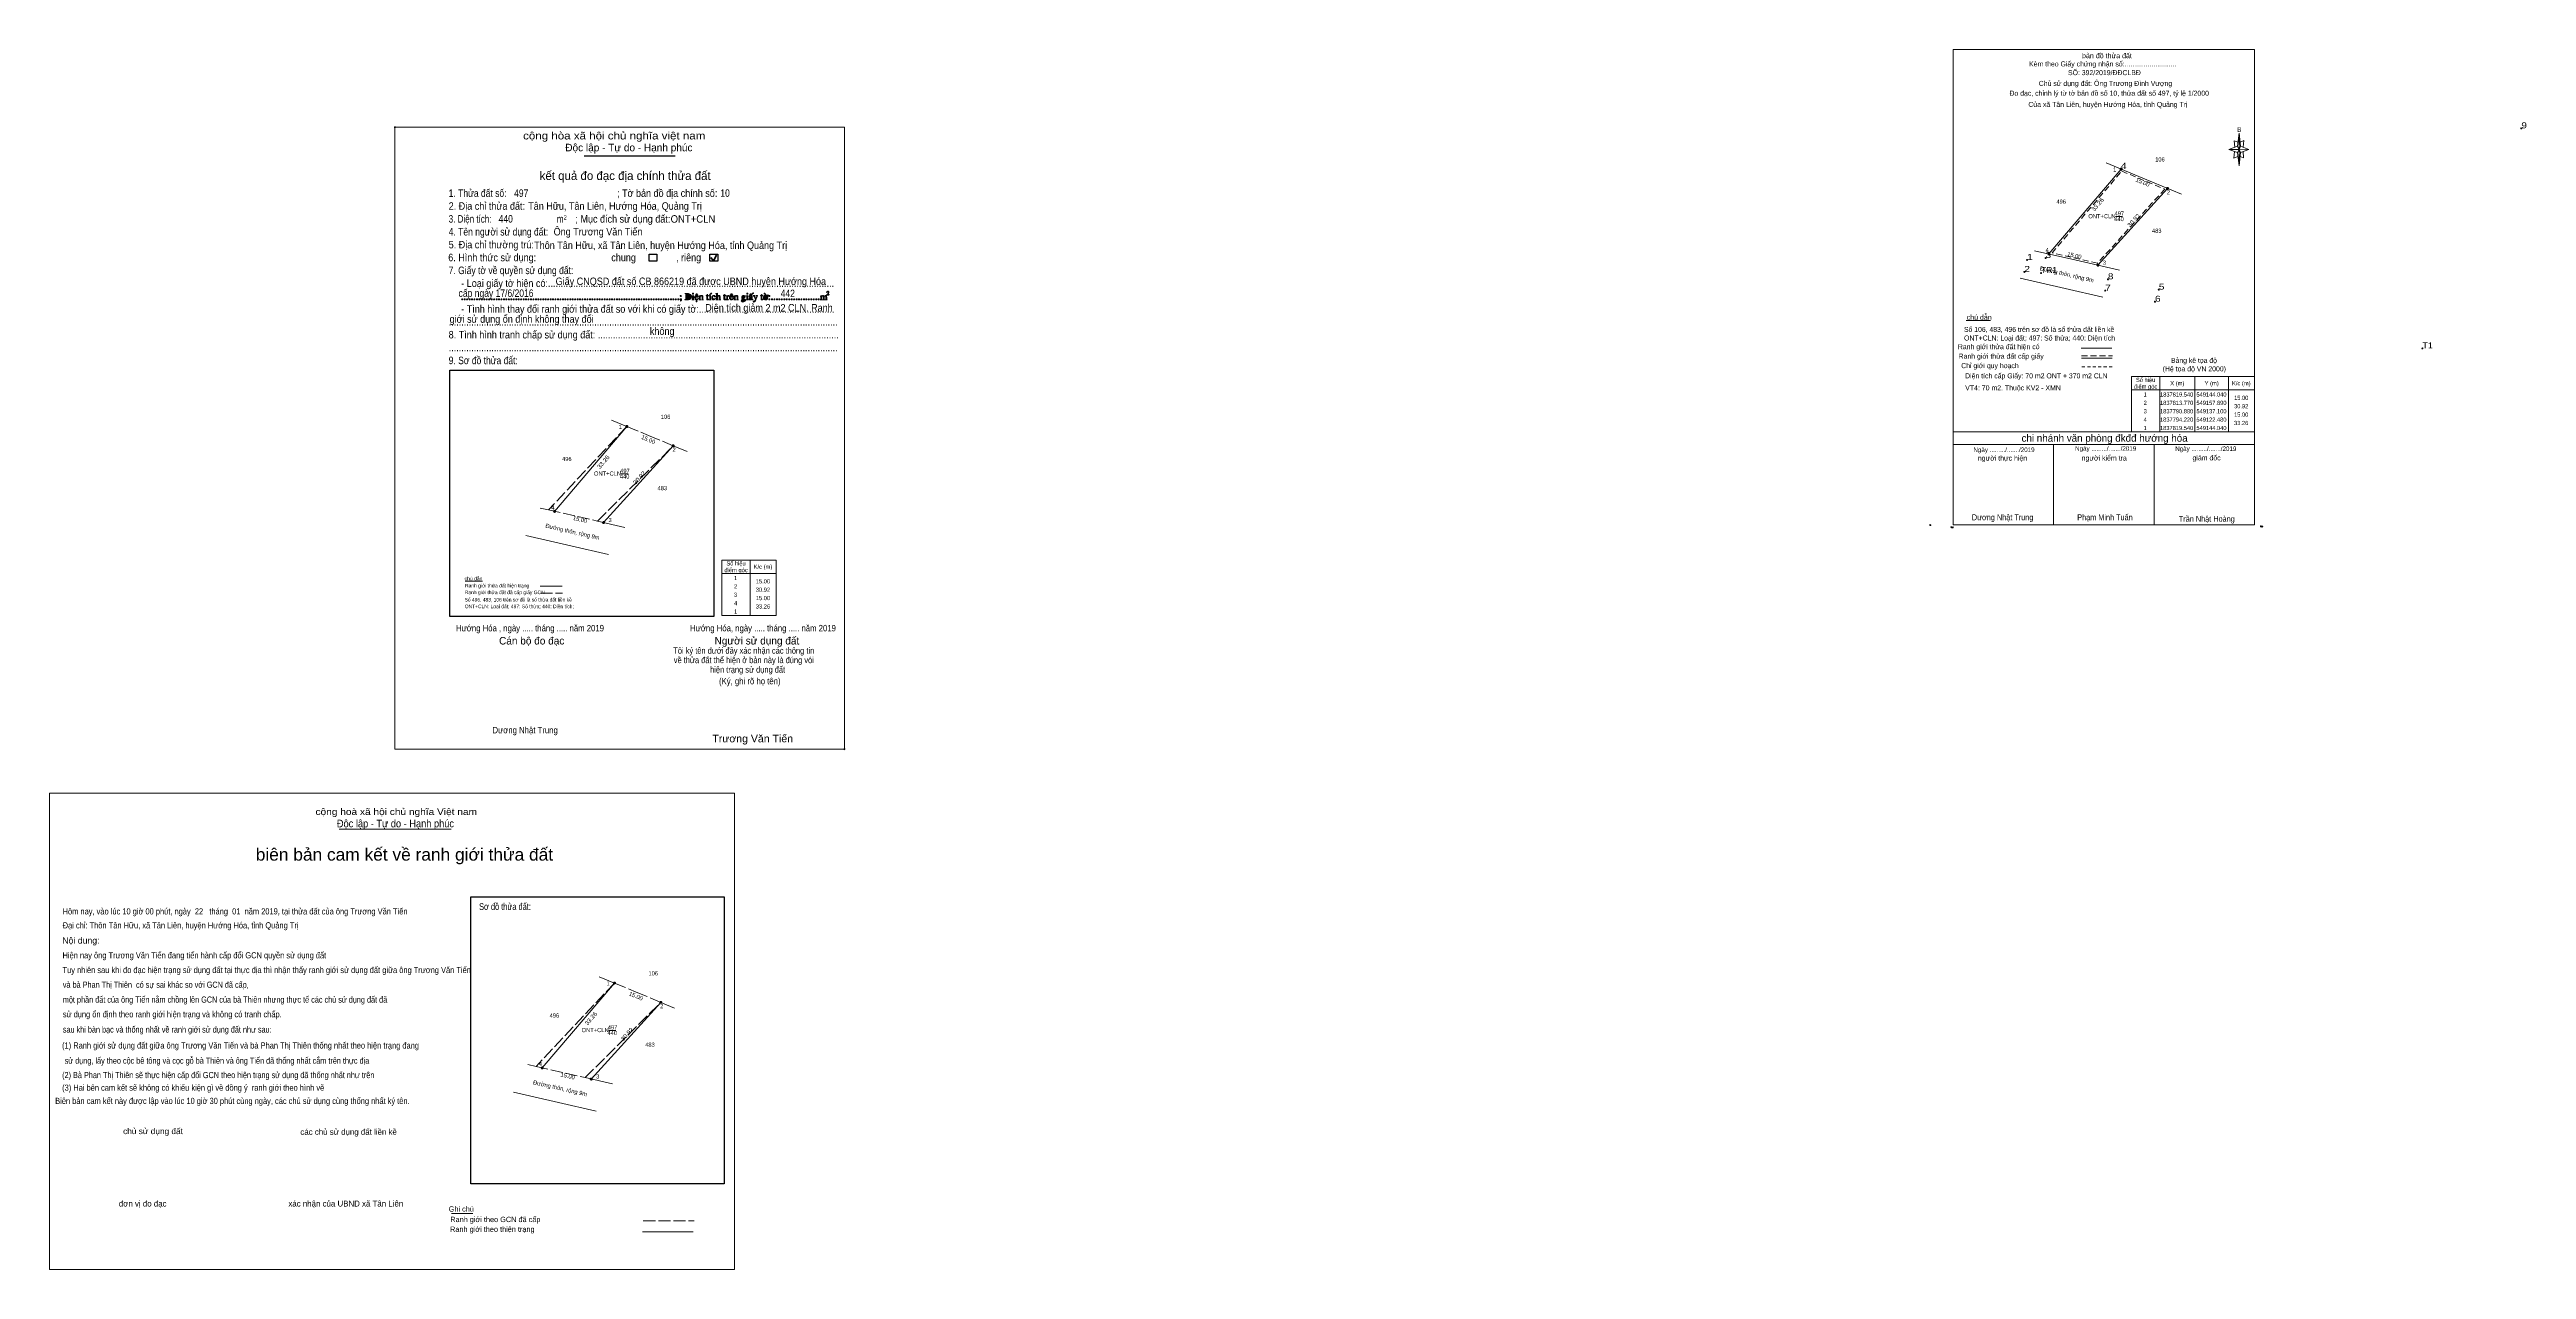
# Model space of a CAD drawing. Header units: metres. Extents: x 548526 to 549265, y 1837491 to 1837855.
import ezdxf
from ezdxf.enums import TextEntityAlignment as Align

# ---------------------------------------------------------------- set-up
doc = ezdxf.new("R2010")
doc.units = ezdxf.units.M
doc.header["$LTSCALE"] = 0.6
doc.header["$PDMODE"] = 32
doc.header["$PDSIZE"] = 0.3
for name, pattern in [('LONG_DASHED', [7.5, 6, -1.5]), ('MEDIUM_DASHED', [4.5, 3, -1.5]), ('SHORT_DASHED', [2.7, 1.5, -1.2])]:
    doc.linetypes.add(name, pattern=pattern)
for name, color, linetype, lineweight in [('1', 7, 'MEDIUM_DASHED', 13), ('10', 7, 'Continuous', 13), ('17', 7, 'Continuous', 13), ('2', 7, 'Continuous', 25), ('23', 7, 'Continuous', 13), ('5', 7, 'Continuous', 13), ('55', 7, 'Continuous', 13), ('6', 7, 'Continuous', 13), ('63', 7, 'Continuous', 13), ('7', 7, 'Continuous', 13)]:
    doc.layers.add(name, color=color, linetype=linetype, lineweight=lineweight)
doc.layers.add('12', color=7, linetype='Continuous')

msp = doc.modelspace()

# ---------------------------------------------------------------- hatches: boundary and pattern name
at = {"layer": '63'}
for points in [[(549144.34, 1837819.54, 1), (549143.74, 1837819.54, 1)], [(549158.19, 1837813.77, 1), (549157.59, 1837813.77, 1)], [(549122.78, 1837794.22, 1), (549122.18, 1837794.22, 1)], [(549137.4, 1837790.88, 1), (549136.8, 1837790.88, 1)], [(548698.29, 1837742.73, 1), (548697.69, 1837742.73, 1)], [(548712.14, 1837736.96, 1), (548711.54, 1837736.96, 1)], [(548676.73, 1837717.41, 1), (548676.13, 1837717.41, 1)], [(548691.35, 1837714.07, 1), (548690.75, 1837714.07, 1)], [(548694.59, 1837576.64, 1), (548693.99, 1837576.64, 1)], [(548708.44, 1837570.87, 1), (548707.84, 1837570.87, 1)], [(548673.03, 1837551.32, 1), (548672.43, 1837551.32, 1)], [(548687.65, 1837547.98, 1), (548687.05, 1837547.98, 1)]]:
    msp.add_hatch(color=256, dxfattribs=at).paths.add_polyline_path(points)
at = {"layer": '7'}
for points in [[(548648.83, 1837780.83), (548648.77, 1837780.82), (548648.71, 1837780.78), (548648.66, 1837780.67), (548648.68, 1837780.63), (548648.71, 1837780.58), (548648.77, 1837780.54), (548648.83, 1837780.53), (548648.89, 1837780.54), (548648.94, 1837780.57), (548648.97, 1837780.62), (548648.99, 1837780.67), (548648.97, 1837780.74), (548648.93, 1837780.79), (548648.89, 1837780.82)], [(548648.83, 1837780.83), (548648.77, 1837780.82), (548648.71, 1837780.78), (548648.66, 1837780.67), (548648.68, 1837780.63), (548648.71, 1837780.58), (548648.77, 1837780.54), (548648.83, 1837780.53), (548648.89, 1837780.54), (548648.94, 1837780.57), (548648.97, 1837780.62), (548648.99, 1837780.67), (548648.97, 1837780.74), (548648.93, 1837780.79), (548648.89, 1837780.82)], [(548649.56, 1837780.83), (548649.49, 1837780.82), (548649.44, 1837780.78), (548649.4, 1837780.67), (548649.41, 1837780.63), (548649.45, 1837780.58), (548649.5, 1837780.54), (548649.56, 1837780.53), (548649.62, 1837780.54), (548649.67, 1837780.57), (548649.71, 1837780.62), (548649.73, 1837780.67), (548649.71, 1837780.74), (548649.67, 1837780.79), (548649.61, 1837780.82)], [(548649.56, 1837780.83), (548649.49, 1837780.82), (548649.44, 1837780.78), (548649.4, 1837780.67), (548649.41, 1837780.63), (548649.45, 1837780.58), (548649.5, 1837780.54), (548649.56, 1837780.53), (548649.62, 1837780.54), (548649.67, 1837780.57), (548649.71, 1837780.62), (548649.73, 1837780.67), (548649.71, 1837780.74), (548649.67, 1837780.79), (548649.61, 1837780.82)], [(548650.29, 1837780.83), (548650.23, 1837780.82), (548650.17, 1837780.78), (548650.13, 1837780.67), (548650.14, 1837780.63), (548650.17, 1837780.58), (548650.24, 1837780.54), (548650.29, 1837780.53), (548650.36, 1837780.54), (548650.41, 1837780.57), (548650.45, 1837780.62), (548650.45, 1837780.67), (548650.45, 1837780.74), (548650.4, 1837780.79), (548650.35, 1837780.82)], [(548650.29, 1837780.83), (548650.23, 1837780.82), (548650.17, 1837780.78), (548650.13, 1837780.67), (548650.14, 1837780.63), (548650.17, 1837780.58), (548650.24, 1837780.54), (548650.29, 1837780.53), (548650.36, 1837780.54), (548650.41, 1837780.57), (548650.45, 1837780.62), (548650.45, 1837780.67), (548650.45, 1837780.74), (548650.4, 1837780.79), (548650.35, 1837780.82)], [(548651.02, 1837780.83), (548650.96, 1837780.82), (548650.91, 1837780.78), (548650.86, 1837780.67), (548650.88, 1837780.63), (548650.91, 1837780.58), (548650.97, 1837780.54), (548651.02, 1837780.53), (548651.09, 1837780.54), (548651.13, 1837780.57), (548651.17, 1837780.62), (548651.19, 1837780.67), (548651.17, 1837780.74), (548651.13, 1837780.79), (548651.09, 1837780.82)], [(548651.02, 1837780.83), (548650.96, 1837780.82), (548650.91, 1837780.78), (548650.86, 1837780.67), (548650.88, 1837780.63), (548650.91, 1837780.58), (548650.97, 1837780.54), (548651.02, 1837780.53), (548651.09, 1837780.54), (548651.13, 1837780.57), (548651.17, 1837780.62), (548651.19, 1837780.67), (548651.17, 1837780.74), (548651.13, 1837780.79), (548651.09, 1837780.82)], [(548651.76, 1837780.83), (548651.69, 1837780.82), (548651.65, 1837780.78), (548651.6, 1837780.67), (548651.61, 1837780.63), (548651.65, 1837780.58), (548651.7, 1837780.54), (548651.76, 1837780.53), (548651.82, 1837780.54), (548651.87, 1837780.57), (548651.91, 1837780.62), (548651.92, 1837780.67), (548651.91, 1837780.74), (548651.87, 1837780.79), (548651.81, 1837780.82)], [(548651.76, 1837780.83), (548651.69, 1837780.82), (548651.65, 1837780.78), (548651.6, 1837780.67), (548651.61, 1837780.63), (548651.65, 1837780.58), (548651.7, 1837780.54), (548651.76, 1837780.53), (548651.82, 1837780.54), (548651.87, 1837780.57), (548651.91, 1837780.62), (548651.92, 1837780.67), (548651.91, 1837780.74), (548651.87, 1837780.79), (548651.81, 1837780.82)], [(548652.49, 1837780.83), (548652.43, 1837780.82), (548652.37, 1837780.78), (548652.33, 1837780.67), (548652.34, 1837780.63), (548652.37, 1837780.58), (548652.43, 1837780.54), (548652.49, 1837780.53), (548652.56, 1837780.54), (548652.61, 1837780.57), (548652.64, 1837780.62), (548652.65, 1837780.67), (548652.64, 1837780.74), (548652.61, 1837780.79), (548652.55, 1837780.82)], [(548652.49, 1837780.83), (548652.43, 1837780.82), (548652.37, 1837780.78), (548652.33, 1837780.67), (548652.34, 1837780.63), (548652.37, 1837780.58), (548652.43, 1837780.54), (548652.49, 1837780.53), (548652.56, 1837780.54), (548652.61, 1837780.57), (548652.64, 1837780.62), (548652.65, 1837780.67), (548652.64, 1837780.74), (548652.61, 1837780.79), (548652.55, 1837780.82)], [(548653.22, 1837780.83), (548653.17, 1837780.82), (548653.11, 1837780.78), (548653.06, 1837780.67), (548653.07, 1837780.63), (548653.11, 1837780.58), (548653.17, 1837780.54), (548653.22, 1837780.53), (548653.29, 1837780.54), (548653.34, 1837780.57), (548653.37, 1837780.62), (548653.39, 1837780.67), (548653.37, 1837780.74), (548653.33, 1837780.79), (548653.28, 1837780.82)], [(548653.22, 1837780.83), (548653.17, 1837780.82), (548653.11, 1837780.78), (548653.06, 1837780.67), (548653.07, 1837780.63), (548653.11, 1837780.58), (548653.17, 1837780.54), (548653.22, 1837780.53), (548653.29, 1837780.54), (548653.34, 1837780.57), (548653.37, 1837780.62), (548653.39, 1837780.67), (548653.37, 1837780.74), (548653.33, 1837780.79), (548653.28, 1837780.82)], [(548653.96, 1837780.83), (548653.89, 1837780.82), (548653.84, 1837780.78), (548653.79, 1837780.67), (548653.81, 1837780.63), (548653.84, 1837780.58), (548653.9, 1837780.54), (548653.96, 1837780.53), (548654.02, 1837780.54), (548654.07, 1837780.57), (548654.11, 1837780.62), (548654.12, 1837780.67), (548654.11, 1837780.74), (548654.07, 1837780.79), (548654.01, 1837780.82)], [(548653.96, 1837780.83), (548653.89, 1837780.82), (548653.84, 1837780.78), (548653.79, 1837780.67), (548653.81, 1837780.63), (548653.84, 1837780.58), (548653.9, 1837780.54), (548653.96, 1837780.53), (548654.02, 1837780.54), (548654.07, 1837780.57), (548654.11, 1837780.62), (548654.12, 1837780.67), (548654.11, 1837780.74), (548654.07, 1837780.79), (548654.01, 1837780.82)], [(548654.69, 1837780.83), (548654.63, 1837780.82), (548654.57, 1837780.78), (548654.53, 1837780.67), (548654.54, 1837780.63), (548654.57, 1837780.58), (548654.63, 1837780.54), (548654.69, 1837780.53), (548654.75, 1837780.54), (548654.81, 1837780.57), (548654.85, 1837780.62), (548654.85, 1837780.67), (548654.84, 1837780.74), (548654.8, 1837780.79), (548654.75, 1837780.82)], [(548654.69, 1837780.83), (548654.63, 1837780.82), (548654.57, 1837780.78), (548654.53, 1837780.67), (548654.54, 1837780.63), (548654.57, 1837780.58), (548654.63, 1837780.54), (548654.69, 1837780.53), (548654.75, 1837780.54), (548654.81, 1837780.57), (548654.85, 1837780.62), (548654.85, 1837780.67), (548654.84, 1837780.74), (548654.8, 1837780.79), (548654.75, 1837780.82)], [(548655.42, 1837780.83), (548655.36, 1837780.82), (548655.31, 1837780.78), (548655.26, 1837780.67), (548655.27, 1837780.63), (548655.31, 1837780.58), (548655.37, 1837780.54), (548655.42, 1837780.53), (548655.49, 1837780.54), (548655.53, 1837780.57), (548655.57, 1837780.62), (548655.58, 1837780.67), (548655.57, 1837780.74), (548655.53, 1837780.79), (548655.48, 1837780.82)], [(548655.42, 1837780.83), (548655.36, 1837780.82), (548655.31, 1837780.78), (548655.26, 1837780.67), (548655.27, 1837780.63), (548655.31, 1837780.58), (548655.37, 1837780.54), (548655.42, 1837780.53), (548655.49, 1837780.54), (548655.53, 1837780.57), (548655.57, 1837780.62), (548655.58, 1837780.67), (548655.57, 1837780.74), (548655.53, 1837780.79), (548655.48, 1837780.82)], [(548656.16, 1837780.83), (548656.09, 1837780.82), (548656.04, 1837780.78), (548656, 1837780.67), (548656.01, 1837780.63), (548656.05, 1837780.58), (548656.09, 1837780.54), (548656.16, 1837780.53), (548656.22, 1837780.54), (548656.27, 1837780.57), (548656.31, 1837780.62), (548656.32, 1837780.67), (548656.3, 1837780.74), (548656.27, 1837780.79), (548656.21, 1837780.82)], [(548656.16, 1837780.83), (548656.09, 1837780.82), (548656.04, 1837780.78), (548656, 1837780.67), (548656.01, 1837780.63), (548656.05, 1837780.58), (548656.09, 1837780.54), (548656.16, 1837780.53), (548656.22, 1837780.54), (548656.27, 1837780.57), (548656.31, 1837780.62), (548656.32, 1837780.67), (548656.3, 1837780.74), (548656.27, 1837780.79), (548656.21, 1837780.82)], [(548656.89, 1837780.83), (548656.83, 1837780.82), (548656.77, 1837780.78), (548656.73, 1837780.67), (548656.73, 1837780.63), (548656.77, 1837780.58), (548656.83, 1837780.54), (548656.89, 1837780.53), (548656.95, 1837780.54), (548657.01, 1837780.57), (548657.04, 1837780.62), (548657.05, 1837780.67), (548657.04, 1837780.74), (548657, 1837780.79), (548656.94, 1837780.82)], [(548656.89, 1837780.83), (548656.83, 1837780.82), (548656.77, 1837780.78), (548656.73, 1837780.67), (548656.73, 1837780.63), (548656.77, 1837780.58), (548656.83, 1837780.54), (548656.89, 1837780.53), (548656.95, 1837780.54), (548657.01, 1837780.57), (548657.04, 1837780.62), (548657.05, 1837780.67), (548657.04, 1837780.74), (548657, 1837780.79), (548656.94, 1837780.82)], [(548657.62, 1837780.83), (548657.56, 1837780.82), (548657.5, 1837780.78), (548657.46, 1837780.67), (548657.47, 1837780.63), (548657.51, 1837780.58), (548657.57, 1837780.54), (548657.62, 1837780.53), (548657.69, 1837780.54), (548657.73, 1837780.57), (548657.77, 1837780.62), (548657.79, 1837780.67), (548657.77, 1837780.74), (548657.73, 1837780.79), (548657.68, 1837780.82)], [(548657.62, 1837780.83), (548657.56, 1837780.82), (548657.5, 1837780.78), (548657.46, 1837780.67), (548657.47, 1837780.63), (548657.51, 1837780.58), (548657.57, 1837780.54), (548657.62, 1837780.53), (548657.69, 1837780.54), (548657.73, 1837780.57), (548657.77, 1837780.62), (548657.79, 1837780.67), (548657.77, 1837780.74), (548657.73, 1837780.79), (548657.68, 1837780.82)], [(548658.35, 1837780.83), (548658.29, 1837780.82), (548658.24, 1837780.78), (548658.19, 1837780.67), (548658.21, 1837780.63), (548658.24, 1837780.58), (548658.29, 1837780.54), (548658.35, 1837780.53), (548658.41, 1837780.54), (548658.47, 1837780.57), (548658.51, 1837780.62), (548658.52, 1837780.67), (548658.5, 1837780.74), (548658.46, 1837780.79), (548658.41, 1837780.82)], [(548658.35, 1837780.83), (548658.29, 1837780.82), (548658.24, 1837780.78), (548658.19, 1837780.67), (548658.21, 1837780.63), (548658.24, 1837780.58), (548658.29, 1837780.54), (548658.35, 1837780.53), (548658.41, 1837780.54), (548658.47, 1837780.57), (548658.51, 1837780.62), (548658.52, 1837780.67), (548658.5, 1837780.74), (548658.46, 1837780.79), (548658.41, 1837780.82)], [(548659.09, 1837780.83), (548659.02, 1837780.82), (548658.97, 1837780.78), (548658.93, 1837780.67), (548658.94, 1837780.63), (548658.97, 1837780.58), (548659.03, 1837780.54), (548659.09, 1837780.53), (548659.15, 1837780.54), (548659.2, 1837780.57), (548659.24, 1837780.62), (548659.25, 1837780.67), (548659.24, 1837780.74), (548659.2, 1837780.79), (548659.15, 1837780.82)], [(548659.09, 1837780.83), (548659.02, 1837780.82), (548658.97, 1837780.78), (548658.93, 1837780.67), (548658.94, 1837780.63), (548658.97, 1837780.58), (548659.03, 1837780.54), (548659.09, 1837780.53), (548659.15, 1837780.54), (548659.2, 1837780.57), (548659.24, 1837780.62), (548659.25, 1837780.67), (548659.24, 1837780.74), (548659.2, 1837780.79), (548659.15, 1837780.82)], [(548659.82, 1837780.83), (548659.76, 1837780.82), (548659.7, 1837780.78), (548659.66, 1837780.67), (548659.67, 1837780.63), (548659.71, 1837780.58), (548659.76, 1837780.54), (548659.82, 1837780.53), (548659.89, 1837780.54), (548659.93, 1837780.57), (548659.97, 1837780.62), (548659.98, 1837780.67), (548659.97, 1837780.74), (548659.93, 1837780.79), (548659.88, 1837780.82)], [(548659.82, 1837780.83), (548659.76, 1837780.82), (548659.7, 1837780.78), (548659.66, 1837780.67), (548659.67, 1837780.63), (548659.71, 1837780.58), (548659.76, 1837780.54), (548659.82, 1837780.53), (548659.89, 1837780.54), (548659.93, 1837780.57), (548659.97, 1837780.62), (548659.98, 1837780.67), (548659.97, 1837780.74), (548659.93, 1837780.79), (548659.88, 1837780.82)], [(548660.56, 1837780.83), (548660.49, 1837780.82), (548660.44, 1837780.78), (548660.39, 1837780.67), (548660.41, 1837780.63), (548660.44, 1837780.58), (548660.49, 1837780.54), (548660.56, 1837780.53), (548660.62, 1837780.54), (548660.67, 1837780.57), (548660.7, 1837780.62), (548660.72, 1837780.67), (548660.7, 1837780.74), (548660.67, 1837780.79), (548660.61, 1837780.82)], [(548660.56, 1837780.83), (548660.49, 1837780.82), (548660.44, 1837780.78), (548660.39, 1837780.67), (548660.41, 1837780.63), (548660.44, 1837780.58), (548660.49, 1837780.54), (548660.56, 1837780.53), (548660.62, 1837780.54), (548660.67, 1837780.57), (548660.7, 1837780.62), (548660.72, 1837780.67), (548660.7, 1837780.74), (548660.67, 1837780.79), (548660.61, 1837780.82)], [(548661.29, 1837780.83), (548661.22, 1837780.82), (548661.17, 1837780.78), (548661.13, 1837780.67), (548661.13, 1837780.63), (548661.17, 1837780.58), (548661.23, 1837780.54), (548661.29, 1837780.53), (548661.35, 1837780.54), (548661.4, 1837780.57), (548661.44, 1837780.62), (548661.45, 1837780.67), (548661.44, 1837780.74), (548661.4, 1837780.79), (548661.34, 1837780.82)], [(548661.29, 1837780.83), (548661.22, 1837780.82), (548661.17, 1837780.78), (548661.13, 1837780.67), (548661.13, 1837780.63), (548661.17, 1837780.58), (548661.23, 1837780.54), (548661.29, 1837780.53), (548661.35, 1837780.54), (548661.4, 1837780.57), (548661.44, 1837780.62), (548661.45, 1837780.67), (548661.44, 1837780.74), (548661.4, 1837780.79), (548661.34, 1837780.82)], [(548662.02, 1837780.83), (548661.96, 1837780.82), (548661.9, 1837780.78), (548661.85, 1837780.67), (548661.87, 1837780.63), (548661.9, 1837780.58), (548661.97, 1837780.54), (548662.02, 1837780.53), (548662.09, 1837780.54), (548662.13, 1837780.57), (548662.17, 1837780.62), (548662.18, 1837780.67), (548662.17, 1837780.74), (548662.13, 1837780.79), (548662.08, 1837780.82)], [(548662.02, 1837780.83), (548661.96, 1837780.82), (548661.9, 1837780.78), (548661.85, 1837780.67), (548661.87, 1837780.63), (548661.9, 1837780.58), (548661.97, 1837780.54), (548662.02, 1837780.53), (548662.09, 1837780.54), (548662.13, 1837780.57), (548662.17, 1837780.62), (548662.18, 1837780.67), (548662.17, 1837780.74), (548662.13, 1837780.79), (548662.08, 1837780.82)], [(548662.75, 1837780.83), (548662.69, 1837780.82), (548662.64, 1837780.78), (548662.59, 1837780.67), (548662.61, 1837780.63), (548662.64, 1837780.58), (548662.69, 1837780.54), (548662.75, 1837780.53), (548662.81, 1837780.54), (548662.87, 1837780.57), (548662.91, 1837780.62), (548662.92, 1837780.67), (548662.9, 1837780.74), (548662.86, 1837780.79), (548662.81, 1837780.82)], [(548662.75, 1837780.83), (548662.69, 1837780.82), (548662.64, 1837780.78), (548662.59, 1837780.67), (548662.61, 1837780.63), (548662.64, 1837780.58), (548662.69, 1837780.54), (548662.75, 1837780.53), (548662.81, 1837780.54), (548662.87, 1837780.57), (548662.91, 1837780.62), (548662.92, 1837780.67), (548662.9, 1837780.74), (548662.86, 1837780.79), (548662.81, 1837780.82)], [(548663.49, 1837780.83), (548663.42, 1837780.82), (548663.37, 1837780.78), (548663.33, 1837780.67), (548663.33, 1837780.63), (548663.37, 1837780.58), (548663.43, 1837780.54), (548663.49, 1837780.53), (548663.55, 1837780.54), (548663.6, 1837780.57), (548663.64, 1837780.62), (548663.65, 1837780.67), (548663.64, 1837780.74), (548663.6, 1837780.79), (548663.54, 1837780.82)], [(548663.49, 1837780.83), (548663.42, 1837780.82), (548663.37, 1837780.78), (548663.33, 1837780.67), (548663.33, 1837780.63), (548663.37, 1837780.58), (548663.43, 1837780.54), (548663.49, 1837780.53), (548663.55, 1837780.54), (548663.6, 1837780.57), (548663.64, 1837780.62), (548663.65, 1837780.67), (548663.64, 1837780.74), (548663.6, 1837780.79), (548663.54, 1837780.82)], [(548664.22, 1837780.83), (548664.16, 1837780.82), (548664.1, 1837780.78), (548664.06, 1837780.67), (548664.07, 1837780.63), (548664.11, 1837780.58), (548664.16, 1837780.54), (548664.22, 1837780.53), (548664.29, 1837780.54), (548664.33, 1837780.57), (548664.37, 1837780.62), (548664.38, 1837780.67), (548664.37, 1837780.74), (548664.33, 1837780.79), (548664.28, 1837780.82)], [(548664.22, 1837780.83), (548664.16, 1837780.82), (548664.1, 1837780.78), (548664.06, 1837780.67), (548664.07, 1837780.63), (548664.11, 1837780.58), (548664.16, 1837780.54), (548664.22, 1837780.53), (548664.29, 1837780.54), (548664.33, 1837780.57), (548664.37, 1837780.62), (548664.38, 1837780.67), (548664.37, 1837780.74), (548664.33, 1837780.79), (548664.28, 1837780.82)], [(548664.95, 1837780.83), (548664.89, 1837780.82), (548664.84, 1837780.78), (548664.79, 1837780.67), (548664.8, 1837780.63), (548664.84, 1837780.58), (548664.89, 1837780.54), (548664.95, 1837780.53), (548665.01, 1837780.54), (548665.07, 1837780.57), (548665.1, 1837780.62), (548665.12, 1837780.67), (548665.1, 1837780.74), (548665.06, 1837780.79), (548665.01, 1837780.82)], [(548664.95, 1837780.83), (548664.89, 1837780.82), (548664.84, 1837780.78), (548664.79, 1837780.67), (548664.8, 1837780.63), (548664.84, 1837780.58), (548664.89, 1837780.54), (548664.95, 1837780.53), (548665.01, 1837780.54), (548665.07, 1837780.57), (548665.1, 1837780.62), (548665.12, 1837780.67), (548665.1, 1837780.74), (548665.06, 1837780.79), (548665.01, 1837780.82)], [(548665.69, 1837780.83), (548665.62, 1837780.82), (548665.57, 1837780.78), (548665.53, 1837780.67), (548665.53, 1837780.63), (548665.57, 1837780.58), (548665.63, 1837780.54), (548665.69, 1837780.53), (548665.75, 1837780.54), (548665.8, 1837780.57), (548665.84, 1837780.62), (548665.85, 1837780.67), (548665.84, 1837780.74), (548665.8, 1837780.79), (548665.74, 1837780.82)], [(548665.69, 1837780.83), (548665.62, 1837780.82), (548665.57, 1837780.78), (548665.53, 1837780.67), (548665.53, 1837780.63), (548665.57, 1837780.58), (548665.63, 1837780.54), (548665.69, 1837780.53), (548665.75, 1837780.54), (548665.8, 1837780.57), (548665.84, 1837780.62), (548665.85, 1837780.67), (548665.84, 1837780.74), (548665.8, 1837780.79), (548665.74, 1837780.82)], [(548666.41, 1837780.83), (548666.36, 1837780.82), (548666.3, 1837780.78), (548666.25, 1837780.67), (548666.27, 1837780.63), (548666.3, 1837780.58), (548666.36, 1837780.54), (548666.41, 1837780.53), (548666.48, 1837780.54), (548666.53, 1837780.57), (548666.57, 1837780.62), (548666.58, 1837780.67), (548666.57, 1837780.74), (548666.53, 1837780.79), (548666.48, 1837780.82)], [(548666.41, 1837780.83), (548666.36, 1837780.82), (548666.3, 1837780.78), (548666.25, 1837780.67), (548666.27, 1837780.63), (548666.3, 1837780.58), (548666.36, 1837780.54), (548666.41, 1837780.53), (548666.48, 1837780.54), (548666.53, 1837780.57), (548666.57, 1837780.62), (548666.58, 1837780.67), (548666.57, 1837780.74), (548666.53, 1837780.79), (548666.48, 1837780.82)], [(548667.15, 1837780.83), (548667.09, 1837780.82), (548667.04, 1837780.78), (548666.99, 1837780.67), (548667.01, 1837780.63), (548667.04, 1837780.58), (548667.09, 1837780.54), (548667.15, 1837780.53), (548667.21, 1837780.54), (548667.26, 1837780.57), (548667.3, 1837780.62), (548667.32, 1837780.67), (548667.3, 1837780.74), (548667.26, 1837780.79), (548667.21, 1837780.82)], [(548667.15, 1837780.83), (548667.09, 1837780.82), (548667.04, 1837780.78), (548666.99, 1837780.67), (548667.01, 1837780.63), (548667.04, 1837780.58), (548667.09, 1837780.54), (548667.15, 1837780.53), (548667.21, 1837780.54), (548667.26, 1837780.57), (548667.3, 1837780.62), (548667.32, 1837780.67), (548667.3, 1837780.74), (548667.26, 1837780.79), (548667.21, 1837780.82)], [(548667.89, 1837780.83), (548667.82, 1837780.82), (548667.77, 1837780.78), (548667.73, 1837780.67), (548667.73, 1837780.63), (548667.77, 1837780.58), (548667.82, 1837780.54), (548667.89, 1837780.53), (548667.95, 1837780.54), (548668, 1837780.57), (548668.04, 1837780.62), (548668.05, 1837780.67), (548668.03, 1837780.74), (548668, 1837780.79), (548667.94, 1837780.82)], [(548667.89, 1837780.83), (548667.82, 1837780.82), (548667.77, 1837780.78), (548667.73, 1837780.67), (548667.73, 1837780.63), (548667.77, 1837780.58), (548667.82, 1837780.54), (548667.89, 1837780.53), (548667.95, 1837780.54), (548668, 1837780.57), (548668.04, 1837780.62), (548668.05, 1837780.67), (548668.03, 1837780.74), (548668, 1837780.79), (548667.94, 1837780.82)], [(548668.62, 1837780.83), (548668.56, 1837780.82), (548668.5, 1837780.78), (548668.45, 1837780.67), (548668.47, 1837780.63), (548668.5, 1837780.58), (548668.56, 1837780.54), (548668.62, 1837780.53), (548668.69, 1837780.54), (548668.73, 1837780.57), (548668.77, 1837780.62), (548668.78, 1837780.67), (548668.77, 1837780.74), (548668.73, 1837780.79), (548668.68, 1837780.82)], [(548668.62, 1837780.83), (548668.56, 1837780.82), (548668.5, 1837780.78), (548668.45, 1837780.67), (548668.47, 1837780.63), (548668.5, 1837780.58), (548668.56, 1837780.54), (548668.62, 1837780.53), (548668.69, 1837780.54), (548668.73, 1837780.57), (548668.77, 1837780.62), (548668.78, 1837780.67), (548668.77, 1837780.74), (548668.73, 1837780.79), (548668.68, 1837780.82)], [(548669.35, 1837780.83), (548669.29, 1837780.82), (548669.23, 1837780.78), (548669.19, 1837780.67), (548669.2, 1837780.63), (548669.24, 1837780.58), (548669.29, 1837780.54), (548669.35, 1837780.53), (548669.41, 1837780.54), (548669.46, 1837780.57), (548669.5, 1837780.62), (548669.52, 1837780.67), (548669.5, 1837780.74), (548669.46, 1837780.79), (548669.41, 1837780.82)], [(548669.35, 1837780.83), (548669.29, 1837780.82), (548669.23, 1837780.78), (548669.19, 1837780.67), (548669.2, 1837780.63), (548669.24, 1837780.58), (548669.29, 1837780.54), (548669.35, 1837780.53), (548669.41, 1837780.54), (548669.46, 1837780.57), (548669.5, 1837780.62), (548669.52, 1837780.67), (548669.5, 1837780.74), (548669.46, 1837780.79), (548669.41, 1837780.82)], [(548670.09, 1837780.83), (548670.02, 1837780.82), (548669.97, 1837780.78), (548669.92, 1837780.67), (548669.93, 1837780.63), (548669.97, 1837780.58), (548670.03, 1837780.54), (548670.09, 1837780.53), (548670.15, 1837780.54), (548670.2, 1837780.57), (548670.24, 1837780.62), (548670.25, 1837780.67), (548670.24, 1837780.74), (548670.19, 1837780.79), (548670.14, 1837780.82)], [(548670.09, 1837780.83), (548670.02, 1837780.82), (548669.97, 1837780.78), (548669.92, 1837780.67), (548669.93, 1837780.63), (548669.97, 1837780.58), (548670.03, 1837780.54), (548670.09, 1837780.53), (548670.15, 1837780.54), (548670.2, 1837780.57), (548670.24, 1837780.62), (548670.25, 1837780.67), (548670.24, 1837780.74), (548670.19, 1837780.79), (548670.14, 1837780.82)], [(548670.81, 1837780.83), (548670.75, 1837780.82), (548670.7, 1837780.78), (548670.65, 1837780.67), (548670.67, 1837780.63), (548670.7, 1837780.58), (548670.76, 1837780.54), (548670.81, 1837780.53), (548670.88, 1837780.54), (548670.93, 1837780.57), (548670.97, 1837780.62), (548670.98, 1837780.67), (548670.97, 1837780.74), (548670.93, 1837780.79), (548670.88, 1837780.82)], [(548670.81, 1837780.83), (548670.75, 1837780.82), (548670.7, 1837780.78), (548670.65, 1837780.67), (548670.67, 1837780.63), (548670.7, 1837780.58), (548670.76, 1837780.54), (548670.81, 1837780.53), (548670.88, 1837780.54), (548670.93, 1837780.57), (548670.97, 1837780.62), (548670.98, 1837780.67), (548670.97, 1837780.74), (548670.93, 1837780.79), (548670.88, 1837780.82)], [(548671.55, 1837780.83), (548671.49, 1837780.82), (548671.44, 1837780.78), (548671.39, 1837780.67), (548671.4, 1837780.63), (548671.44, 1837780.58), (548671.49, 1837780.54), (548671.55, 1837780.53), (548671.61, 1837780.54), (548671.66, 1837780.57), (548671.7, 1837780.62), (548671.71, 1837780.67), (548671.7, 1837780.74), (548671.66, 1837780.79), (548671.61, 1837780.82)], [(548671.55, 1837780.83), (548671.49, 1837780.82), (548671.44, 1837780.78), (548671.39, 1837780.67), (548671.4, 1837780.63), (548671.44, 1837780.58), (548671.49, 1837780.54), (548671.55, 1837780.53), (548671.61, 1837780.54), (548671.66, 1837780.57), (548671.7, 1837780.62), (548671.71, 1837780.67), (548671.7, 1837780.74), (548671.66, 1837780.79), (548671.61, 1837780.82)], [(548672.29, 1837780.83), (548672.22, 1837780.82), (548672.17, 1837780.78), (548672.12, 1837780.67), (548672.13, 1837780.63), (548672.17, 1837780.58), (548672.22, 1837780.54), (548672.29, 1837780.53), (548672.35, 1837780.54), (548672.4, 1837780.57), (548672.43, 1837780.62), (548672.45, 1837780.67), (548672.43, 1837780.74), (548672.39, 1837780.79), (548672.34, 1837780.82)], [(548672.29, 1837780.83), (548672.22, 1837780.82), (548672.17, 1837780.78), (548672.12, 1837780.67), (548672.13, 1837780.63), (548672.17, 1837780.58), (548672.22, 1837780.54), (548672.29, 1837780.53), (548672.35, 1837780.54), (548672.4, 1837780.57), (548672.43, 1837780.62), (548672.45, 1837780.67), (548672.43, 1837780.74), (548672.39, 1837780.79), (548672.34, 1837780.82)], [(548673.01, 1837780.83), (548672.96, 1837780.82), (548672.9, 1837780.78), (548672.85, 1837780.67), (548672.86, 1837780.63), (548672.9, 1837780.58), (548672.96, 1837780.54), (548673.01, 1837780.53), (548673.08, 1837780.54), (548673.13, 1837780.57), (548673.17, 1837780.62), (548673.18, 1837780.67), (548673.17, 1837780.74), (548673.13, 1837780.79), (548673.07, 1837780.82)], [(548673.01, 1837780.83), (548672.96, 1837780.82), (548672.9, 1837780.78), (548672.85, 1837780.67), (548672.86, 1837780.63), (548672.9, 1837780.58), (548672.96, 1837780.54), (548673.01, 1837780.53), (548673.08, 1837780.54), (548673.13, 1837780.57), (548673.17, 1837780.62), (548673.18, 1837780.67), (548673.17, 1837780.74), (548673.13, 1837780.79), (548673.07, 1837780.82)], [(548673.75, 1837780.83), (548673.69, 1837780.82), (548673.63, 1837780.78), (548673.58, 1837780.67), (548673.6, 1837780.63), (548673.63, 1837780.58), (548673.69, 1837780.54), (548673.75, 1837780.53), (548673.81, 1837780.54), (548673.86, 1837780.57), (548673.9, 1837780.62), (548673.91, 1837780.67), (548673.9, 1837780.74), (548673.86, 1837780.79), (548673.81, 1837780.82)], [(548673.75, 1837780.83), (548673.69, 1837780.82), (548673.63, 1837780.78), (548673.58, 1837780.67), (548673.6, 1837780.63), (548673.63, 1837780.58), (548673.69, 1837780.54), (548673.75, 1837780.53), (548673.81, 1837780.54), (548673.86, 1837780.57), (548673.9, 1837780.62), (548673.91, 1837780.67), (548673.9, 1837780.74), (548673.86, 1837780.79), (548673.81, 1837780.82)], [(548674.48, 1837780.83), (548674.42, 1837780.82), (548674.37, 1837780.78), (548674.32, 1837780.67), (548674.33, 1837780.63), (548674.37, 1837780.58), (548674.42, 1837780.54), (548674.48, 1837780.53), (548674.54, 1837780.54), (548674.6, 1837780.57), (548674.64, 1837780.62), (548674.65, 1837780.67), (548674.63, 1837780.74), (548674.59, 1837780.79), (548674.54, 1837780.82)], [(548674.48, 1837780.83), (548674.42, 1837780.82), (548674.37, 1837780.78), (548674.32, 1837780.67), (548674.33, 1837780.63), (548674.37, 1837780.58), (548674.42, 1837780.54), (548674.48, 1837780.53), (548674.54, 1837780.54), (548674.6, 1837780.57), (548674.64, 1837780.62), (548674.65, 1837780.67), (548674.63, 1837780.74), (548674.59, 1837780.79), (548674.54, 1837780.82)], [(548675.21, 1837780.83), (548675.15, 1837780.82), (548675.1, 1837780.78), (548675.05, 1837780.67), (548675.06, 1837780.63), (548675.1, 1837780.58), (548675.16, 1837780.54), (548675.21, 1837780.53), (548675.28, 1837780.54), (548675.33, 1837780.57), (548675.37, 1837780.62), (548675.37, 1837780.67), (548675.37, 1837780.74), (548675.33, 1837780.79), (548675.27, 1837780.82)], [(548675.21, 1837780.83), (548675.15, 1837780.82), (548675.1, 1837780.78), (548675.05, 1837780.67), (548675.06, 1837780.63), (548675.1, 1837780.58), (548675.16, 1837780.54), (548675.21, 1837780.53), (548675.28, 1837780.54), (548675.33, 1837780.57), (548675.37, 1837780.62), (548675.37, 1837780.67), (548675.37, 1837780.74), (548675.33, 1837780.79), (548675.27, 1837780.82)], [(548675.95, 1837780.83), (548675.89, 1837780.82), (548675.83, 1837780.78), (548675.79, 1837780.67), (548675.8, 1837780.63), (548675.84, 1837780.58), (548675.89, 1837780.54), (548675.95, 1837780.53), (548676.01, 1837780.54), (548676.06, 1837780.57), (548676.1, 1837780.62), (548676.11, 1837780.67), (548676.09, 1837780.74), (548676.06, 1837780.79), (548676.01, 1837780.82)], [(548675.95, 1837780.83), (548675.89, 1837780.82), (548675.83, 1837780.78), (548675.79, 1837780.67), (548675.8, 1837780.63), (548675.84, 1837780.58), (548675.89, 1837780.54), (548675.95, 1837780.53), (548676.01, 1837780.54), (548676.06, 1837780.57), (548676.1, 1837780.62), (548676.11, 1837780.67), (548676.09, 1837780.74), (548676.06, 1837780.79), (548676.01, 1837780.82)], [(548676.68, 1837780.83), (548676.62, 1837780.82), (548676.57, 1837780.78), (548676.52, 1837780.67), (548676.53, 1837780.63), (548676.57, 1837780.58), (548676.62, 1837780.54), (548676.68, 1837780.53), (548676.74, 1837780.54), (548676.8, 1837780.57), (548676.83, 1837780.62), (548676.85, 1837780.67), (548676.83, 1837780.74), (548676.79, 1837780.79), (548676.73, 1837780.82)], [(548676.68, 1837780.83), (548676.62, 1837780.82), (548676.57, 1837780.78), (548676.52, 1837780.67), (548676.53, 1837780.63), (548676.57, 1837780.58), (548676.62, 1837780.54), (548676.68, 1837780.53), (548676.74, 1837780.54), (548676.8, 1837780.57), (548676.83, 1837780.62), (548676.85, 1837780.67), (548676.83, 1837780.74), (548676.79, 1837780.79), (548676.73, 1837780.82)], [(548677.41, 1837780.83), (548677.35, 1837780.82), (548677.29, 1837780.78), (548677.25, 1837780.67), (548677.26, 1837780.63), (548677.3, 1837780.58), (548677.36, 1837780.54), (548677.41, 1837780.53), (548677.48, 1837780.54), (548677.53, 1837780.57), (548677.57, 1837780.62), (548677.58, 1837780.67), (548677.57, 1837780.74), (548677.53, 1837780.79), (548677.47, 1837780.82)], [(548677.41, 1837780.83), (548677.35, 1837780.82), (548677.29, 1837780.78), (548677.25, 1837780.67), (548677.26, 1837780.63), (548677.3, 1837780.58), (548677.36, 1837780.54), (548677.41, 1837780.53), (548677.48, 1837780.54), (548677.53, 1837780.57), (548677.57, 1837780.62), (548677.58, 1837780.67), (548677.57, 1837780.74), (548677.53, 1837780.79), (548677.47, 1837780.82)], [(548678.14, 1837780.83), (548678.09, 1837780.82), (548678.03, 1837780.78), (548677.98, 1837780.67), (548678, 1837780.63), (548678.03, 1837780.58), (548678.09, 1837780.54), (548678.14, 1837780.53), (548678.21, 1837780.54), (548678.26, 1837780.57), (548678.3, 1837780.62), (548678.31, 1837780.67), (548678.29, 1837780.74), (548678.25, 1837780.79), (548678.21, 1837780.82)], [(548678.14, 1837780.83), (548678.09, 1837780.82), (548678.03, 1837780.78), (548677.98, 1837780.67), (548678, 1837780.63), (548678.03, 1837780.58), (548678.09, 1837780.54), (548678.14, 1837780.53), (548678.21, 1837780.54), (548678.26, 1837780.57), (548678.3, 1837780.62), (548678.31, 1837780.67), (548678.29, 1837780.74), (548678.25, 1837780.79), (548678.21, 1837780.82)], [(548678.88, 1837780.83), (548678.81, 1837780.82), (548678.77, 1837780.78), (548678.72, 1837780.67), (548678.73, 1837780.63), (548678.77, 1837780.58), (548678.82, 1837780.54), (548678.88, 1837780.53), (548678.94, 1837780.54), (548678.99, 1837780.57), (548679.03, 1837780.62), (548679.05, 1837780.67), (548679.03, 1837780.74), (548678.99, 1837780.79), (548678.94, 1837780.82)], [(548678.88, 1837780.83), (548678.81, 1837780.82), (548678.77, 1837780.78), (548678.72, 1837780.67), (548678.73, 1837780.63), (548678.77, 1837780.58), (548678.82, 1837780.54), (548678.88, 1837780.53), (548678.94, 1837780.54), (548678.99, 1837780.57), (548679.03, 1837780.62), (548679.05, 1837780.67), (548679.03, 1837780.74), (548678.99, 1837780.79), (548678.94, 1837780.82)], [(548679.61, 1837780.83), (548679.55, 1837780.82), (548679.5, 1837780.78), (548679.45, 1837780.67), (548679.46, 1837780.63), (548679.5, 1837780.58), (548679.56, 1837780.54), (548679.61, 1837780.53), (548679.68, 1837780.54), (548679.73, 1837780.57), (548679.77, 1837780.62), (548679.77, 1837780.67), (548679.77, 1837780.74), (548679.73, 1837780.79), (548679.67, 1837780.82)], [(548679.61, 1837780.83), (548679.55, 1837780.82), (548679.5, 1837780.78), (548679.45, 1837780.67), (548679.46, 1837780.63), (548679.5, 1837780.58), (548679.56, 1837780.54), (548679.61, 1837780.53), (548679.68, 1837780.54), (548679.73, 1837780.57), (548679.77, 1837780.62), (548679.77, 1837780.67), (548679.77, 1837780.74), (548679.73, 1837780.79), (548679.67, 1837780.82)], [(548680.35, 1837780.83), (548680.29, 1837780.82), (548680.23, 1837780.78), (548680.18, 1837780.67), (548680.2, 1837780.63), (548680.23, 1837780.58), (548680.29, 1837780.54), (548680.35, 1837780.53), (548680.41, 1837780.54), (548680.46, 1837780.57), (548680.49, 1837780.62), (548680.51, 1837780.67), (548680.49, 1837780.74), (548680.45, 1837780.79), (548680.41, 1837780.82)], [(548680.35, 1837780.83), (548680.29, 1837780.82), (548680.23, 1837780.78), (548680.18, 1837780.67), (548680.2, 1837780.63), (548680.23, 1837780.58), (548680.29, 1837780.54), (548680.35, 1837780.53), (548680.41, 1837780.54), (548680.46, 1837780.57), (548680.49, 1837780.62), (548680.51, 1837780.67), (548680.49, 1837780.74), (548680.45, 1837780.79), (548680.41, 1837780.82)], [(548681.08, 1837780.83), (548681.02, 1837780.82), (548680.97, 1837780.78), (548680.92, 1837780.67), (548680.93, 1837780.63), (548680.97, 1837780.58), (548681.02, 1837780.54), (548681.08, 1837780.53), (548681.14, 1837780.54), (548681.2, 1837780.57), (548681.23, 1837780.62), (548681.25, 1837780.67), (548681.23, 1837780.74), (548681.19, 1837780.79), (548681.13, 1837780.82)], [(548681.08, 1837780.83), (548681.02, 1837780.82), (548680.97, 1837780.78), (548680.92, 1837780.67), (548680.93, 1837780.63), (548680.97, 1837780.58), (548681.02, 1837780.54), (548681.08, 1837780.53), (548681.14, 1837780.54), (548681.2, 1837780.57), (548681.23, 1837780.62), (548681.25, 1837780.67), (548681.23, 1837780.74), (548681.19, 1837780.79), (548681.13, 1837780.82)], [(548681.81, 1837780.83), (548681.75, 1837780.82), (548681.69, 1837780.78), (548681.65, 1837780.67), (548681.66, 1837780.63), (548681.69, 1837780.58), (548681.76, 1837780.54), (548681.81, 1837780.53), (548681.88, 1837780.54), (548681.93, 1837780.57), (548681.97, 1837780.62), (548681.97, 1837780.67), (548681.97, 1837780.74), (548681.93, 1837780.79), (548681.87, 1837780.82)], [(548681.81, 1837780.83), (548681.75, 1837780.82), (548681.69, 1837780.78), (548681.65, 1837780.67), (548681.66, 1837780.63), (548681.69, 1837780.58), (548681.76, 1837780.54), (548681.81, 1837780.53), (548681.88, 1837780.54), (548681.93, 1837780.57), (548681.97, 1837780.62), (548681.97, 1837780.67), (548681.97, 1837780.74), (548681.93, 1837780.79), (548681.87, 1837780.82)], [(548682.54, 1837780.83), (548682.49, 1837780.82), (548682.43, 1837780.78), (548682.38, 1837780.67), (548682.4, 1837780.63), (548682.43, 1837780.58), (548682.49, 1837780.54), (548682.54, 1837780.53), (548682.61, 1837780.54), (548682.66, 1837780.57), (548682.7, 1837780.62), (548682.71, 1837780.67), (548682.69, 1837780.74), (548682.65, 1837780.79), (548682.61, 1837780.82)], [(548682.54, 1837780.83), (548682.49, 1837780.82), (548682.43, 1837780.78), (548682.38, 1837780.67), (548682.4, 1837780.63), (548682.43, 1837780.58), (548682.49, 1837780.54), (548682.54, 1837780.53), (548682.61, 1837780.54), (548682.66, 1837780.57), (548682.7, 1837780.62), (548682.71, 1837780.67), (548682.69, 1837780.74), (548682.65, 1837780.79), (548682.61, 1837780.82)], [(548683.28, 1837780.83), (548683.21, 1837780.82), (548683.17, 1837780.78), (548683.12, 1837780.67), (548683.13, 1837780.63), (548683.17, 1837780.58), (548683.22, 1837780.54), (548683.28, 1837780.53), (548683.34, 1837780.54), (548683.39, 1837780.57), (548683.43, 1837780.62), (548683.44, 1837780.67), (548683.43, 1837780.74), (548683.39, 1837780.79), (548683.33, 1837780.82)], [(548683.28, 1837780.83), (548683.21, 1837780.82), (548683.17, 1837780.78), (548683.12, 1837780.67), (548683.13, 1837780.63), (548683.17, 1837780.58), (548683.22, 1837780.54), (548683.28, 1837780.53), (548683.34, 1837780.54), (548683.39, 1837780.57), (548683.43, 1837780.62), (548683.44, 1837780.67), (548683.43, 1837780.74), (548683.39, 1837780.79), (548683.33, 1837780.82)], [(548684.01, 1837780.83), (548683.95, 1837780.82), (548683.89, 1837780.78), (548683.85, 1837780.67), (548683.86, 1837780.63), (548683.9, 1837780.58), (548683.95, 1837780.54), (548684.01, 1837780.53), (548684.08, 1837780.54), (548684.13, 1837780.57), (548684.17, 1837780.62), (548684.17, 1837780.67), (548684.16, 1837780.74), (548684.13, 1837780.79), (548684.07, 1837780.82)], [(548684.01, 1837780.83), (548683.95, 1837780.82), (548683.89, 1837780.78), (548683.85, 1837780.67), (548683.86, 1837780.63), (548683.9, 1837780.58), (548683.95, 1837780.54), (548684.01, 1837780.53), (548684.08, 1837780.54), (548684.13, 1837780.57), (548684.17, 1837780.62), (548684.17, 1837780.67), (548684.16, 1837780.74), (548684.13, 1837780.79), (548684.07, 1837780.82)], [(548684.74, 1837780.83), (548684.69, 1837780.82), (548684.63, 1837780.78), (548684.58, 1837780.67), (548684.59, 1837780.63), (548684.63, 1837780.58), (548684.69, 1837780.54), (548684.74, 1837780.53), (548684.81, 1837780.54), (548684.86, 1837780.57), (548684.89, 1837780.62), (548684.91, 1837780.67), (548684.89, 1837780.74), (548684.85, 1837780.79), (548684.8, 1837780.82)], [(548684.74, 1837780.83), (548684.69, 1837780.82), (548684.63, 1837780.78), (548684.58, 1837780.67), (548684.59, 1837780.63), (548684.63, 1837780.58), (548684.69, 1837780.54), (548684.74, 1837780.53), (548684.81, 1837780.54), (548684.86, 1837780.57), (548684.89, 1837780.62), (548684.91, 1837780.67), (548684.89, 1837780.74), (548684.85, 1837780.79), (548684.8, 1837780.82)], [(548685.48, 1837780.83), (548685.41, 1837780.82), (548685.36, 1837780.78), (548685.32, 1837780.67), (548685.33, 1837780.63), (548685.37, 1837780.58), (548685.42, 1837780.54), (548685.48, 1837780.53), (548685.54, 1837780.54), (548685.59, 1837780.57), (548685.63, 1837780.62), (548685.65, 1837780.67), (548685.63, 1837780.74), (548685.59, 1837780.79), (548685.53, 1837780.82)], [(548685.48, 1837780.83), (548685.41, 1837780.82), (548685.36, 1837780.78), (548685.32, 1837780.67), (548685.33, 1837780.63), (548685.37, 1837780.58), (548685.42, 1837780.54), (548685.48, 1837780.53), (548685.54, 1837780.54), (548685.59, 1837780.57), (548685.63, 1837780.62), (548685.65, 1837780.67), (548685.63, 1837780.74), (548685.59, 1837780.79), (548685.53, 1837780.82)], [(548686.21, 1837780.83), (548686.15, 1837780.82), (548686.09, 1837780.78), (548686.05, 1837780.67), (548686.06, 1837780.63), (548686.09, 1837780.58), (548686.15, 1837780.54), (548686.21, 1837780.53), (548686.27, 1837780.54), (548686.33, 1837780.57), (548686.37, 1837780.62), (548686.37, 1837780.67), (548686.36, 1837780.74), (548686.32, 1837780.79), (548686.27, 1837780.82)], [(548686.21, 1837780.83), (548686.15, 1837780.82), (548686.09, 1837780.78), (548686.05, 1837780.67), (548686.06, 1837780.63), (548686.09, 1837780.58), (548686.15, 1837780.54), (548686.21, 1837780.53), (548686.27, 1837780.54), (548686.33, 1837780.57), (548686.37, 1837780.62), (548686.37, 1837780.67), (548686.36, 1837780.74), (548686.32, 1837780.79), (548686.27, 1837780.82)], [(548686.94, 1837780.83), (548686.88, 1837780.82), (548686.83, 1837780.78), (548686.78, 1837780.67), (548686.8, 1837780.63), (548686.83, 1837780.58), (548686.89, 1837780.54), (548686.94, 1837780.53), (548687.01, 1837780.54), (548687.05, 1837780.57), (548687.09, 1837780.62), (548687.11, 1837780.67), (548687.09, 1837780.74), (548687.05, 1837780.79), (548687.01, 1837780.82)], [(548686.94, 1837780.83), (548686.88, 1837780.82), (548686.83, 1837780.78), (548686.78, 1837780.67), (548686.8, 1837780.63), (548686.83, 1837780.58), (548686.89, 1837780.54), (548686.94, 1837780.53), (548687.01, 1837780.54), (548687.05, 1837780.57), (548687.09, 1837780.62), (548687.11, 1837780.67), (548687.09, 1837780.74), (548687.05, 1837780.79), (548687.01, 1837780.82)], [(548687.68, 1837780.83), (548687.61, 1837780.82), (548687.56, 1837780.78), (548687.52, 1837780.67), (548687.53, 1837780.63), (548687.57, 1837780.58), (548687.61, 1837780.54), (548687.68, 1837780.53), (548687.74, 1837780.54), (548687.79, 1837780.57), (548687.83, 1837780.62), (548687.84, 1837780.67), (548687.82, 1837780.74), (548687.79, 1837780.79), (548687.73, 1837780.82)], [(548687.68, 1837780.83), (548687.61, 1837780.82), (548687.56, 1837780.78), (548687.52, 1837780.67), (548687.53, 1837780.63), (548687.57, 1837780.58), (548687.61, 1837780.54), (548687.68, 1837780.53), (548687.74, 1837780.54), (548687.79, 1837780.57), (548687.83, 1837780.62), (548687.84, 1837780.67), (548687.82, 1837780.74), (548687.79, 1837780.79), (548687.73, 1837780.82)], [(548688.41, 1837780.83), (548688.35, 1837780.82), (548688.29, 1837780.78), (548688.25, 1837780.67), (548688.26, 1837780.63), (548688.29, 1837780.58), (548688.35, 1837780.54), (548688.41, 1837780.53), (548688.48, 1837780.54), (548688.53, 1837780.57), (548688.56, 1837780.62), (548688.57, 1837780.67), (548688.56, 1837780.74), (548688.52, 1837780.79), (548688.47, 1837780.82)], [(548688.41, 1837780.83), (548688.35, 1837780.82), (548688.29, 1837780.78), (548688.25, 1837780.67), (548688.26, 1837780.63), (548688.29, 1837780.58), (548688.35, 1837780.54), (548688.41, 1837780.53), (548688.48, 1837780.54), (548688.53, 1837780.57), (548688.56, 1837780.62), (548688.57, 1837780.67), (548688.56, 1837780.74), (548688.52, 1837780.79), (548688.47, 1837780.82)], [(548689.14, 1837780.83), (548689.08, 1837780.82), (548689.02, 1837780.78), (548688.98, 1837780.67), (548688.99, 1837780.63), (548689.03, 1837780.58), (548689.09, 1837780.54), (548689.14, 1837780.53), (548689.21, 1837780.54), (548689.25, 1837780.57), (548689.29, 1837780.62), (548689.31, 1837780.67), (548689.29, 1837780.74), (548689.25, 1837780.79), (548689.2, 1837780.82)], [(548689.14, 1837780.83), (548689.08, 1837780.82), (548689.02, 1837780.78), (548688.98, 1837780.67), (548688.99, 1837780.63), (548689.03, 1837780.58), (548689.09, 1837780.54), (548689.14, 1837780.53), (548689.21, 1837780.54), (548689.25, 1837780.57), (548689.29, 1837780.62), (548689.31, 1837780.67), (548689.29, 1837780.74), (548689.25, 1837780.79), (548689.2, 1837780.82)], [(548689.88, 1837780.83), (548689.81, 1837780.82), (548689.76, 1837780.78), (548689.71, 1837780.67), (548689.73, 1837780.63), (548689.76, 1837780.58), (548689.82, 1837780.54), (548689.88, 1837780.53), (548689.94, 1837780.54), (548689.99, 1837780.57), (548690.03, 1837780.62), (548690.04, 1837780.67), (548690.03, 1837780.74), (548689.99, 1837780.79), (548689.93, 1837780.82)], [(548689.88, 1837780.83), (548689.81, 1837780.82), (548689.76, 1837780.78), (548689.71, 1837780.67), (548689.73, 1837780.63), (548689.76, 1837780.58), (548689.82, 1837780.54), (548689.88, 1837780.53), (548689.94, 1837780.54), (548689.99, 1837780.57), (548690.03, 1837780.62), (548690.04, 1837780.67), (548690.03, 1837780.74), (548689.99, 1837780.79), (548689.93, 1837780.82)], [(548690.61, 1837780.83), (548690.54, 1837780.82), (548690.49, 1837780.78), (548690.45, 1837780.67), (548690.46, 1837780.63), (548690.49, 1837780.58), (548690.55, 1837780.54), (548690.61, 1837780.53), (548690.67, 1837780.54), (548690.72, 1837780.57), (548690.76, 1837780.62), (548690.77, 1837780.67), (548690.76, 1837780.74), (548690.72, 1837780.79), (548690.67, 1837780.82)], [(548690.61, 1837780.83), (548690.54, 1837780.82), (548690.49, 1837780.78), (548690.45, 1837780.67), (548690.46, 1837780.63), (548690.49, 1837780.58), (548690.55, 1837780.54), (548690.61, 1837780.53), (548690.67, 1837780.54), (548690.72, 1837780.57), (548690.76, 1837780.62), (548690.77, 1837780.67), (548690.76, 1837780.74), (548690.72, 1837780.79), (548690.67, 1837780.82)], [(548691.34, 1837780.83), (548691.28, 1837780.82), (548691.23, 1837780.78), (548691.18, 1837780.67), (548691.19, 1837780.63), (548691.23, 1837780.58), (548691.29, 1837780.54), (548691.34, 1837780.53), (548691.41, 1837780.54), (548691.45, 1837780.57), (548691.49, 1837780.62), (548691.5, 1837780.67), (548691.49, 1837780.74), (548691.45, 1837780.79), (548691.4, 1837780.82)], [(548691.34, 1837780.83), (548691.28, 1837780.82), (548691.23, 1837780.78), (548691.18, 1837780.67), (548691.19, 1837780.63), (548691.23, 1837780.58), (548691.29, 1837780.54), (548691.34, 1837780.53), (548691.41, 1837780.54), (548691.45, 1837780.57), (548691.49, 1837780.62), (548691.5, 1837780.67), (548691.49, 1837780.74), (548691.45, 1837780.79), (548691.4, 1837780.82)], [(548692.08, 1837780.83), (548692.01, 1837780.82), (548691.96, 1837780.78), (548691.91, 1837780.67), (548691.93, 1837780.63), (548691.96, 1837780.58), (548692.01, 1837780.54), (548692.08, 1837780.53), (548692.14, 1837780.54), (548692.19, 1837780.57), (548692.22, 1837780.62), (548692.24, 1837780.67), (548692.22, 1837780.74), (548692.19, 1837780.79), (548692.13, 1837780.82)], [(548692.08, 1837780.83), (548692.01, 1837780.82), (548691.96, 1837780.78), (548691.91, 1837780.67), (548691.93, 1837780.63), (548691.96, 1837780.58), (548692.01, 1837780.54), (548692.08, 1837780.53), (548692.14, 1837780.54), (548692.19, 1837780.57), (548692.22, 1837780.62), (548692.24, 1837780.67), (548692.22, 1837780.74), (548692.19, 1837780.79), (548692.13, 1837780.82)], [(548692.81, 1837780.83), (548692.75, 1837780.82), (548692.69, 1837780.78), (548692.65, 1837780.67), (548692.65, 1837780.63), (548692.69, 1837780.58), (548692.75, 1837780.54), (548692.81, 1837780.53), (548692.87, 1837780.54), (548692.93, 1837780.57), (548692.96, 1837780.62), (548692.97, 1837780.67), (548692.96, 1837780.74), (548692.92, 1837780.79), (548692.86, 1837780.82)], [(548692.81, 1837780.83), (548692.75, 1837780.82), (548692.69, 1837780.78), (548692.65, 1837780.67), (548692.65, 1837780.63), (548692.69, 1837780.58), (548692.75, 1837780.54), (548692.81, 1837780.53), (548692.87, 1837780.54), (548692.93, 1837780.57), (548692.96, 1837780.62), (548692.97, 1837780.67), (548692.96, 1837780.74), (548692.92, 1837780.79), (548692.86, 1837780.82)], [(548693.54, 1837780.83), (548693.48, 1837780.82), (548693.42, 1837780.78), (548693.37, 1837780.67), (548693.39, 1837780.63), (548693.42, 1837780.58), (548693.49, 1837780.54), (548693.54, 1837780.53), (548693.61, 1837780.54), (548693.65, 1837780.57), (548693.69, 1837780.62), (548693.7, 1837780.67), (548693.69, 1837780.74), (548693.65, 1837780.79), (548693.6, 1837780.82)], [(548693.54, 1837780.83), (548693.48, 1837780.82), (548693.42, 1837780.78), (548693.37, 1837780.67), (548693.39, 1837780.63), (548693.42, 1837780.58), (548693.49, 1837780.54), (548693.54, 1837780.53), (548693.61, 1837780.54), (548693.65, 1837780.57), (548693.69, 1837780.62), (548693.7, 1837780.67), (548693.69, 1837780.74), (548693.65, 1837780.79), (548693.6, 1837780.82)], [(548694.27, 1837780.83), (548694.21, 1837780.82), (548694.16, 1837780.78), (548694.11, 1837780.67), (548694.13, 1837780.63), (548694.16, 1837780.58), (548694.21, 1837780.54), (548694.27, 1837780.53), (548694.33, 1837780.54), (548694.39, 1837780.57), (548694.43, 1837780.62), (548694.44, 1837780.67), (548694.42, 1837780.74), (548694.38, 1837780.79), (548694.33, 1837780.82)], [(548694.27, 1837780.83), (548694.21, 1837780.82), (548694.16, 1837780.78), (548694.11, 1837780.67), (548694.13, 1837780.63), (548694.16, 1837780.58), (548694.21, 1837780.54), (548694.27, 1837780.53), (548694.33, 1837780.54), (548694.39, 1837780.57), (548694.43, 1837780.62), (548694.44, 1837780.67), (548694.42, 1837780.74), (548694.38, 1837780.79), (548694.33, 1837780.82)], [(548695.01, 1837780.83), (548694.94, 1837780.82), (548694.89, 1837780.78), (548694.85, 1837780.67), (548694.85, 1837780.63), (548694.89, 1837780.58), (548694.95, 1837780.54), (548695.01, 1837780.53), (548695.07, 1837780.54), (548695.12, 1837780.57), (548695.16, 1837780.62), (548695.17, 1837780.67), (548695.16, 1837780.74), (548695.12, 1837780.79), (548695.06, 1837780.82)], [(548695.01, 1837780.83), (548694.94, 1837780.82), (548694.89, 1837780.78), (548694.85, 1837780.67), (548694.85, 1837780.63), (548694.89, 1837780.58), (548694.95, 1837780.54), (548695.01, 1837780.53), (548695.07, 1837780.54), (548695.12, 1837780.57), (548695.16, 1837780.62), (548695.17, 1837780.67), (548695.16, 1837780.74), (548695.12, 1837780.79), (548695.06, 1837780.82)], [(548695.74, 1837780.83), (548695.68, 1837780.82), (548695.62, 1837780.78), (548695.58, 1837780.67), (548695.59, 1837780.63), (548695.63, 1837780.58), (548695.68, 1837780.54), (548695.74, 1837780.53), (548695.81, 1837780.54), (548695.85, 1837780.57), (548695.89, 1837780.62), (548695.9, 1837780.67), (548695.89, 1837780.74), (548695.85, 1837780.79), (548695.8, 1837780.82)], [(548695.74, 1837780.83), (548695.68, 1837780.82), (548695.62, 1837780.78), (548695.58, 1837780.67), (548695.59, 1837780.63), (548695.63, 1837780.58), (548695.68, 1837780.54), (548695.74, 1837780.53), (548695.81, 1837780.54), (548695.85, 1837780.57), (548695.89, 1837780.62), (548695.9, 1837780.67), (548695.89, 1837780.74), (548695.85, 1837780.79), (548695.8, 1837780.82)], [(548696.48, 1837780.83), (548696.41, 1837780.82), (548696.36, 1837780.78), (548696.31, 1837780.67), (548696.33, 1837780.63), (548696.36, 1837780.58), (548696.41, 1837780.54), (548696.48, 1837780.53), (548696.54, 1837780.54), (548696.59, 1837780.57), (548696.62, 1837780.62), (548696.64, 1837780.67), (548696.62, 1837780.74), (548696.59, 1837780.79), (548696.53, 1837780.82)], [(548696.48, 1837780.83), (548696.41, 1837780.82), (548696.36, 1837780.78), (548696.31, 1837780.67), (548696.33, 1837780.63), (548696.36, 1837780.58), (548696.41, 1837780.54), (548696.48, 1837780.53), (548696.54, 1837780.54), (548696.59, 1837780.57), (548696.62, 1837780.62), (548696.64, 1837780.67), (548696.62, 1837780.74), (548696.59, 1837780.79), (548696.53, 1837780.82)], [(548697.21, 1837780.83), (548697.14, 1837780.82), (548697.09, 1837780.78), (548697.05, 1837780.67), (548697.05, 1837780.63), (548697.09, 1837780.58), (548697.15, 1837780.54), (548697.21, 1837780.53), (548697.27, 1837780.54), (548697.32, 1837780.57), (548697.36, 1837780.62), (548697.37, 1837780.67), (548697.36, 1837780.74), (548697.32, 1837780.79), (548697.26, 1837780.82)], [(548697.21, 1837780.83), (548697.14, 1837780.82), (548697.09, 1837780.78), (548697.05, 1837780.67), (548697.05, 1837780.63), (548697.09, 1837780.58), (548697.15, 1837780.54), (548697.21, 1837780.53), (548697.27, 1837780.54), (548697.32, 1837780.57), (548697.36, 1837780.62), (548697.37, 1837780.67), (548697.36, 1837780.74), (548697.32, 1837780.79), (548697.26, 1837780.82)], [(548697.94, 1837780.83), (548697.88, 1837780.82), (548697.82, 1837780.78), (548697.77, 1837780.67), (548697.79, 1837780.63), (548697.82, 1837780.58), (548697.89, 1837780.54), (548697.94, 1837780.53), (548698.01, 1837780.54), (548698.05, 1837780.57), (548698.09, 1837780.62), (548698.1, 1837780.67), (548698.09, 1837780.74), (548698.05, 1837780.79), (548698, 1837780.82)], [(548697.94, 1837780.83), (548697.88, 1837780.82), (548697.82, 1837780.78), (548697.77, 1837780.67), (548697.79, 1837780.63), (548697.82, 1837780.58), (548697.89, 1837780.54), (548697.94, 1837780.53), (548698.01, 1837780.54), (548698.05, 1837780.57), (548698.09, 1837780.62), (548698.1, 1837780.67), (548698.09, 1837780.74), (548698.05, 1837780.79), (548698, 1837780.82)], [(548698.67, 1837780.83), (548698.61, 1837780.82), (548698.56, 1837780.78), (548698.51, 1837780.67), (548698.53, 1837780.63), (548698.56, 1837780.58), (548698.61, 1837780.54), (548698.67, 1837780.53), (548698.73, 1837780.54), (548698.78, 1837780.57), (548698.82, 1837780.62), (548698.84, 1837780.67), (548698.82, 1837780.74), (548698.78, 1837780.79), (548698.73, 1837780.82)], [(548698.67, 1837780.83), (548698.61, 1837780.82), (548698.56, 1837780.78), (548698.51, 1837780.67), (548698.53, 1837780.63), (548698.56, 1837780.58), (548698.61, 1837780.54), (548698.67, 1837780.53), (548698.73, 1837780.54), (548698.78, 1837780.57), (548698.82, 1837780.62), (548698.84, 1837780.67), (548698.82, 1837780.74), (548698.78, 1837780.79), (548698.73, 1837780.82)], [(548699.41, 1837780.83), (548699.34, 1837780.82), (548699.29, 1837780.78), (548699.25, 1837780.67), (548699.25, 1837780.63), (548699.29, 1837780.58), (548699.35, 1837780.54), (548699.41, 1837780.53), (548699.47, 1837780.54), (548699.52, 1837780.57), (548699.56, 1837780.62), (548699.57, 1837780.67), (548699.56, 1837780.74), (548699.52, 1837780.79), (548699.46, 1837780.82)], [(548699.41, 1837780.83), (548699.34, 1837780.82), (548699.29, 1837780.78), (548699.25, 1837780.67), (548699.25, 1837780.63), (548699.29, 1837780.58), (548699.35, 1837780.54), (548699.41, 1837780.53), (548699.47, 1837780.54), (548699.52, 1837780.57), (548699.56, 1837780.62), (548699.57, 1837780.67), (548699.56, 1837780.74), (548699.52, 1837780.79), (548699.46, 1837780.82)], [(548700.14, 1837780.83), (548700.08, 1837780.82), (548700.02, 1837780.78), (548699.97, 1837780.67), (548699.99, 1837780.63), (548700.02, 1837780.58), (548700.08, 1837780.54), (548700.14, 1837780.53), (548700.21, 1837780.54), (548700.25, 1837780.57), (548700.29, 1837780.62), (548700.3, 1837780.67), (548700.29, 1837780.74), (548700.25, 1837780.79), (548700.2, 1837780.82)], [(548700.14, 1837780.83), (548700.08, 1837780.82), (548700.02, 1837780.78), (548699.97, 1837780.67), (548699.99, 1837780.63), (548700.02, 1837780.58), (548700.08, 1837780.54), (548700.14, 1837780.53), (548700.21, 1837780.54), (548700.25, 1837780.57), (548700.29, 1837780.62), (548700.3, 1837780.67), (548700.29, 1837780.74), (548700.25, 1837780.79), (548700.2, 1837780.82)], [(548700.87, 1837780.83), (548700.81, 1837780.82), (548700.76, 1837780.78), (548700.71, 1837780.67), (548700.72, 1837780.63), (548700.76, 1837780.58), (548700.81, 1837780.54), (548700.87, 1837780.53), (548700.93, 1837780.54), (548700.99, 1837780.57), (548701.02, 1837780.62), (548701.04, 1837780.67), (548701.02, 1837780.74), (548700.98, 1837780.79), (548700.93, 1837780.82)], [(548700.87, 1837780.83), (548700.81, 1837780.82), (548700.76, 1837780.78), (548700.71, 1837780.67), (548700.72, 1837780.63), (548700.76, 1837780.58), (548700.81, 1837780.54), (548700.87, 1837780.53), (548700.93, 1837780.54), (548700.99, 1837780.57), (548701.02, 1837780.62), (548701.04, 1837780.67), (548701.02, 1837780.74), (548700.98, 1837780.79), (548700.93, 1837780.82)], [(548701.61, 1837780.83), (548701.54, 1837780.82), (548701.49, 1837780.78), (548701.44, 1837780.67), (548701.45, 1837780.63), (548701.49, 1837780.58), (548701.55, 1837780.54), (548701.61, 1837780.53), (548701.67, 1837780.54), (548701.72, 1837780.57), (548701.76, 1837780.62), (548701.77, 1837780.67), (548701.76, 1837780.74), (548701.71, 1837780.79), (548701.66, 1837780.82)], [(548701.61, 1837780.83), (548701.54, 1837780.82), (548701.49, 1837780.78), (548701.44, 1837780.67), (548701.45, 1837780.63), (548701.49, 1837780.58), (548701.55, 1837780.54), (548701.61, 1837780.53), (548701.67, 1837780.54), (548701.72, 1837780.57), (548701.76, 1837780.62), (548701.77, 1837780.67), (548701.76, 1837780.74), (548701.71, 1837780.79), (548701.66, 1837780.82)], [(548702.33, 1837780.83), (548702.28, 1837780.82), (548702.22, 1837780.78), (548702.17, 1837780.67), (548702.19, 1837780.63), (548702.22, 1837780.58), (548702.28, 1837780.54), (548702.33, 1837780.53), (548702.4, 1837780.54), (548702.45, 1837780.57), (548702.49, 1837780.62), (548702.5, 1837780.67), (548702.49, 1837780.74), (548702.45, 1837780.79), (548702.4, 1837780.82)], [(548702.33, 1837780.83), (548702.28, 1837780.82), (548702.22, 1837780.78), (548702.17, 1837780.67), (548702.19, 1837780.63), (548702.22, 1837780.58), (548702.28, 1837780.54), (548702.33, 1837780.53), (548702.4, 1837780.54), (548702.45, 1837780.57), (548702.49, 1837780.62), (548702.5, 1837780.67), (548702.49, 1837780.74), (548702.45, 1837780.79), (548702.4, 1837780.82)], [(548703.07, 1837780.83), (548703.01, 1837780.82), (548702.96, 1837780.78), (548702.91, 1837780.67), (548702.92, 1837780.63), (548702.96, 1837780.58), (548703.01, 1837780.54), (548703.07, 1837780.53), (548703.13, 1837780.54), (548703.18, 1837780.57), (548703.22, 1837780.62), (548703.23, 1837780.67), (548703.22, 1837780.74), (548703.18, 1837780.79), (548703.13, 1837780.82)], [(548703.07, 1837780.83), (548703.01, 1837780.82), (548702.96, 1837780.78), (548702.91, 1837780.67), (548702.92, 1837780.63), (548702.96, 1837780.58), (548703.01, 1837780.54), (548703.07, 1837780.53), (548703.13, 1837780.54), (548703.18, 1837780.57), (548703.22, 1837780.62), (548703.23, 1837780.67), (548703.22, 1837780.74), (548703.18, 1837780.79), (548703.13, 1837780.82)], [(548703.81, 1837780.83), (548703.74, 1837780.82), (548703.69, 1837780.78), (548703.65, 1837780.67), (548703.65, 1837780.63), (548703.69, 1837780.58), (548703.74, 1837780.54), (548703.81, 1837780.53), (548703.87, 1837780.54), (548703.92, 1837780.57), (548703.96, 1837780.62), (548703.97, 1837780.67), (548703.95, 1837780.74), (548703.92, 1837780.79), (548703.86, 1837780.82)], [(548703.81, 1837780.83), (548703.74, 1837780.82), (548703.69, 1837780.78), (548703.65, 1837780.67), (548703.65, 1837780.63), (548703.69, 1837780.58), (548703.74, 1837780.54), (548703.81, 1837780.53), (548703.87, 1837780.54), (548703.92, 1837780.57), (548703.96, 1837780.62), (548703.97, 1837780.67), (548703.95, 1837780.74), (548703.92, 1837780.79), (548703.86, 1837780.82)], [(548704.53, 1837780.83), (548704.48, 1837780.82), (548704.42, 1837780.78), (548704.37, 1837780.67), (548704.38, 1837780.63), (548704.42, 1837780.58), (548704.48, 1837780.54), (548704.53, 1837780.53), (548704.6, 1837780.54), (548704.65, 1837780.57), (548704.69, 1837780.62), (548704.7, 1837780.67), (548704.69, 1837780.74), (548704.65, 1837780.79), (548704.59, 1837780.82)], [(548704.53, 1837780.83), (548704.48, 1837780.82), (548704.42, 1837780.78), (548704.37, 1837780.67), (548704.38, 1837780.63), (548704.42, 1837780.58), (548704.48, 1837780.54), (548704.53, 1837780.53), (548704.6, 1837780.54), (548704.65, 1837780.57), (548704.69, 1837780.62), (548704.7, 1837780.67), (548704.69, 1837780.74), (548704.65, 1837780.79), (548704.59, 1837780.82)], [(548705.27, 1837780.83), (548705.21, 1837780.82), (548705.15, 1837780.78), (548705.11, 1837780.67), (548705.12, 1837780.63), (548705.16, 1837780.58), (548705.21, 1837780.54), (548705.27, 1837780.53), (548705.33, 1837780.54), (548705.38, 1837780.57), (548705.42, 1837780.62), (548705.44, 1837780.67), (548705.42, 1837780.74), (548705.38, 1837780.79), (548705.33, 1837780.82)], [(548705.27, 1837780.83), (548705.21, 1837780.82), (548705.15, 1837780.78), (548705.11, 1837780.67), (548705.12, 1837780.63), (548705.16, 1837780.58), (548705.21, 1837780.54), (548705.27, 1837780.53), (548705.33, 1837780.54), (548705.38, 1837780.57), (548705.42, 1837780.62), (548705.44, 1837780.67), (548705.42, 1837780.74), (548705.38, 1837780.79), (548705.33, 1837780.82)], [(548706, 1837780.83), (548705.94, 1837780.82), (548705.89, 1837780.78), (548705.84, 1837780.67), (548705.85, 1837780.63), (548705.89, 1837780.58), (548705.94, 1837780.54), (548706, 1837780.53), (548706.06, 1837780.54), (548706.12, 1837780.57), (548706.16, 1837780.62), (548706.17, 1837780.67), (548706.15, 1837780.74), (548706.11, 1837780.79), (548706.06, 1837780.82)], [(548706, 1837780.83), (548705.94, 1837780.82), (548705.89, 1837780.78), (548705.84, 1837780.67), (548705.85, 1837780.63), (548705.89, 1837780.58), (548705.94, 1837780.54), (548706, 1837780.53), (548706.06, 1837780.54), (548706.12, 1837780.57), (548706.16, 1837780.62), (548706.17, 1837780.67), (548706.15, 1837780.74), (548706.11, 1837780.79), (548706.06, 1837780.82)], [(548706.73, 1837780.83), (548706.67, 1837780.82), (548706.62, 1837780.78), (548706.57, 1837780.67), (548706.59, 1837780.63), (548706.62, 1837780.58), (548706.68, 1837780.54), (548706.73, 1837780.53), (548706.8, 1837780.54), (548706.85, 1837780.57), (548706.89, 1837780.62), (548706.9, 1837780.67), (548706.89, 1837780.74), (548706.85, 1837780.79), (548706.8, 1837780.82)], [(548706.73, 1837780.83), (548706.67, 1837780.82), (548706.62, 1837780.78), (548706.57, 1837780.67), (548706.59, 1837780.63), (548706.62, 1837780.58), (548706.68, 1837780.54), (548706.73, 1837780.53), (548706.8, 1837780.54), (548706.85, 1837780.57), (548706.89, 1837780.62), (548706.9, 1837780.67), (548706.89, 1837780.74), (548706.85, 1837780.79), (548706.8, 1837780.82)], [(548707.47, 1837780.83), (548707.41, 1837780.82), (548707.35, 1837780.78), (548707.31, 1837780.67), (548707.32, 1837780.63), (548707.36, 1837780.58), (548707.41, 1837780.54), (548707.47, 1837780.53), (548707.53, 1837780.54), (548707.58, 1837780.57), (548707.62, 1837780.62), (548707.63, 1837780.67), (548707.61, 1837780.74), (548707.58, 1837780.79), (548707.53, 1837780.82)], [(548707.47, 1837780.83), (548707.41, 1837780.82), (548707.35, 1837780.78), (548707.31, 1837780.67), (548707.32, 1837780.63), (548707.36, 1837780.58), (548707.41, 1837780.54), (548707.47, 1837780.53), (548707.53, 1837780.54), (548707.58, 1837780.57), (548707.62, 1837780.62), (548707.63, 1837780.67), (548707.61, 1837780.74), (548707.58, 1837780.79), (548707.53, 1837780.82)], [(548708.21, 1837780.83), (548708.14, 1837780.82), (548708.09, 1837780.78), (548708.04, 1837780.67), (548708.05, 1837780.63), (548708.09, 1837780.58), (548708.14, 1837780.54), (548708.21, 1837780.53), (548708.27, 1837780.54), (548708.32, 1837780.57), (548708.35, 1837780.62), (548708.37, 1837780.67), (548708.35, 1837780.74), (548708.31, 1837780.79), (548708.26, 1837780.82)], [(548708.21, 1837780.83), (548708.14, 1837780.82), (548708.09, 1837780.78), (548708.04, 1837780.67), (548708.05, 1837780.63), (548708.09, 1837780.58), (548708.14, 1837780.54), (548708.21, 1837780.53), (548708.27, 1837780.54), (548708.32, 1837780.57), (548708.35, 1837780.62), (548708.37, 1837780.67), (548708.35, 1837780.74), (548708.31, 1837780.79), (548708.26, 1837780.82)], [(548708.93, 1837780.83), (548708.87, 1837780.82), (548708.81, 1837780.78), (548708.77, 1837780.67), (548708.78, 1837780.63), (548708.82, 1837780.58), (548708.88, 1837780.54), (548708.93, 1837780.53), (548709, 1837780.54), (548709.05, 1837780.57), (548709.09, 1837780.62), (548709.1, 1837780.67), (548709.09, 1837780.74), (548709.05, 1837780.79), (548708.99, 1837780.82)], [(548708.93, 1837780.83), (548708.87, 1837780.82), (548708.81, 1837780.78), (548708.77, 1837780.67), (548708.78, 1837780.63), (548708.82, 1837780.58), (548708.88, 1837780.54), (548708.93, 1837780.53), (548709, 1837780.54), (548709.05, 1837780.57), (548709.09, 1837780.62), (548709.1, 1837780.67), (548709.09, 1837780.74), (548709.05, 1837780.79), (548708.99, 1837780.82)], [(548709.67, 1837780.83), (548709.61, 1837780.82), (548709.55, 1837780.78), (548709.5, 1837780.67), (548709.52, 1837780.63), (548709.55, 1837780.58), (548709.61, 1837780.54), (548709.67, 1837780.53), (548709.73, 1837780.54), (548709.78, 1837780.57), (548709.82, 1837780.62), (548709.83, 1837780.67), (548709.82, 1837780.74), (548709.77, 1837780.79), (548709.73, 1837780.82)], [(548709.67, 1837780.83), (548709.61, 1837780.82), (548709.55, 1837780.78), (548709.5, 1837780.67), (548709.52, 1837780.63), (548709.55, 1837780.58), (548709.61, 1837780.54), (548709.67, 1837780.53), (548709.73, 1837780.54), (548709.78, 1837780.57), (548709.82, 1837780.62), (548709.83, 1837780.67), (548709.82, 1837780.74), (548709.77, 1837780.79), (548709.73, 1837780.82)], [(548710.4, 1837780.83), (548710.33, 1837780.82), (548710.29, 1837780.78), (548710.24, 1837780.67), (548710.25, 1837780.63), (548710.29, 1837780.58), (548710.34, 1837780.54), (548710.4, 1837780.53), (548710.46, 1837780.54), (548710.51, 1837780.57), (548710.55, 1837780.62), (548710.57, 1837780.67), (548710.55, 1837780.74), (548710.51, 1837780.79), (548710.46, 1837780.82)], [(548710.4, 1837780.83), (548710.33, 1837780.82), (548710.29, 1837780.78), (548710.24, 1837780.67), (548710.25, 1837780.63), (548710.29, 1837780.58), (548710.34, 1837780.54), (548710.4, 1837780.53), (548710.46, 1837780.54), (548710.51, 1837780.57), (548710.55, 1837780.62), (548710.57, 1837780.67), (548710.55, 1837780.74), (548710.51, 1837780.79), (548710.46, 1837780.82)], [(548711.13, 1837780.83), (548711.07, 1837780.82), (548711.02, 1837780.78), (548710.97, 1837780.67), (548710.98, 1837780.63), (548711.02, 1837780.58), (548711.08, 1837780.54), (548711.13, 1837780.53), (548711.2, 1837780.54), (548711.25, 1837780.57), (548711.29, 1837780.62), (548711.29, 1837780.67), (548711.29, 1837780.74), (548711.25, 1837780.79), (548711.19, 1837780.82)], [(548711.13, 1837780.83), (548711.07, 1837780.82), (548711.02, 1837780.78), (548710.97, 1837780.67), (548710.98, 1837780.63), (548711.02, 1837780.58), (548711.08, 1837780.54), (548711.13, 1837780.53), (548711.2, 1837780.54), (548711.25, 1837780.57), (548711.29, 1837780.62), (548711.29, 1837780.67), (548711.29, 1837780.74), (548711.25, 1837780.79), (548711.19, 1837780.82)], [(548711.87, 1837780.83), (548711.81, 1837780.82), (548711.75, 1837780.78), (548711.71, 1837780.67), (548711.72, 1837780.63), (548711.76, 1837780.58), (548711.81, 1837780.54), (548711.87, 1837780.53), (548711.93, 1837780.54), (548711.98, 1837780.57), (548712.02, 1837780.62), (548712.03, 1837780.67), (548712.01, 1837780.74), (548711.98, 1837780.79), (548711.93, 1837780.82)], [(548711.87, 1837780.83), (548711.81, 1837780.82), (548711.75, 1837780.78), (548711.71, 1837780.67), (548711.72, 1837780.63), (548711.76, 1837780.58), (548711.81, 1837780.54), (548711.87, 1837780.53), (548711.93, 1837780.54), (548711.98, 1837780.57), (548712.02, 1837780.62), (548712.03, 1837780.67), (548712.01, 1837780.74), (548711.98, 1837780.79), (548711.93, 1837780.82)], [(548712.6, 1837780.83), (548712.54, 1837780.82), (548712.49, 1837780.78), (548712.44, 1837780.67), (548712.45, 1837780.63), (548712.49, 1837780.58), (548712.54, 1837780.54), (548712.6, 1837780.53), (548712.66, 1837780.54), (548712.72, 1837780.57), (548712.75, 1837780.62), (548712.77, 1837780.67), (548712.75, 1837780.74), (548712.71, 1837780.79), (548712.65, 1837780.82)], [(548712.6, 1837780.83), (548712.54, 1837780.82), (548712.49, 1837780.78), (548712.44, 1837780.67), (548712.45, 1837780.63), (548712.49, 1837780.58), (548712.54, 1837780.54), (548712.6, 1837780.53), (548712.66, 1837780.54), (548712.72, 1837780.57), (548712.75, 1837780.62), (548712.77, 1837780.67), (548712.75, 1837780.74), (548712.71, 1837780.79), (548712.65, 1837780.82)], [(548713.33, 1837780.83), (548713.27, 1837780.82), (548713.21, 1837780.78), (548713.17, 1837780.67), (548713.18, 1837780.63), (548713.22, 1837780.58), (548713.28, 1837780.54), (548713.33, 1837780.53), (548713.4, 1837780.54), (548713.45, 1837780.57), (548713.49, 1837780.62), (548713.5, 1837780.67), (548713.49, 1837780.74), (548713.45, 1837780.79), (548713.39, 1837780.82)], [(548713.33, 1837780.83), (548713.27, 1837780.82), (548713.21, 1837780.78), (548713.17, 1837780.67), (548713.18, 1837780.63), (548713.22, 1837780.58), (548713.28, 1837780.54), (548713.33, 1837780.53), (548713.4, 1837780.54), (548713.45, 1837780.57), (548713.49, 1837780.62), (548713.5, 1837780.67), (548713.49, 1837780.74), (548713.45, 1837780.79), (548713.39, 1837780.82)], [(548713.98, 1837780.11), (548714.09, 1837780.19), (548714.2, 1837780.29), (548714.29, 1837780.42), (548714.31, 1837780.54), (548714.3, 1837780.59), (548714.29, 1837780.64), (548714.25, 1837780.74), (548714.17, 1837780.8), (548714.08, 1837780.83), (548714, 1837780.82), (548713.95, 1837780.79), (548713.92, 1837780.74), (548713.9, 1837780.66), (548713.92, 1837780.61), (548713.95, 1837780.56), (548714.06, 1837780.53), (548714.15, 1837780.53), (548714.18, 1837780.51), (548714.19, 1837780.48), (548714.17, 1837780.4), (548714.1, 1837780.31), (548714.02, 1837780.22), (548713.95, 1837780.17)], [(548713.98, 1837780.11), (548714.09, 1837780.19), (548714.2, 1837780.29), (548714.29, 1837780.42), (548714.31, 1837780.54), (548714.3, 1837780.59), (548714.29, 1837780.64), (548714.25, 1837780.74), (548714.17, 1837780.8), (548714.08, 1837780.83), (548714, 1837780.82), (548713.95, 1837780.79), (548713.92, 1837780.74), (548713.9, 1837780.66), (548713.92, 1837780.61), (548713.95, 1837780.56), (548714.06, 1837780.53), (548714.15, 1837780.53), (548714.18, 1837780.51), (548714.19, 1837780.48), (548714.17, 1837780.4), (548714.1, 1837780.31), (548714.02, 1837780.22), (548713.95, 1837780.17)], [(548714.25, 1837781.69), (548714.24, 1837781.75), (548714.2, 1837781.79), (548714.09, 1837781.83), (548714.02, 1837781.83), (548713.97, 1837781.79), (548713.93, 1837781.74), (548713.91, 1837781.69), (548713.93, 1837781.63), (548713.97, 1837781.59), (548714.02, 1837781.55), (548714.09, 1837781.54), (548714.2, 1837781.59), (548714.24, 1837781.63)], [(548714.25, 1837781.69), (548714.24, 1837781.75), (548714.2, 1837781.79), (548714.09, 1837781.83), (548714.02, 1837781.83), (548713.97, 1837781.79), (548713.93, 1837781.74), (548713.91, 1837781.69), (548713.93, 1837781.63), (548713.97, 1837781.59), (548714.02, 1837781.55), (548714.09, 1837781.54), (548714.2, 1837781.59), (548714.24, 1837781.63)], [(548716.09, 1837780.53), (548716.37, 1837780.55), (548716.61, 1837780.59), (548716.81, 1837780.67), (548716.98, 1837780.78), (548717.12, 1837780.91), (548717.21, 1837781.07), (548717.26, 1837781.25), (548717.29, 1837781.46), (548717.26, 1837781.68), (548717.21, 1837781.87), (548717.1, 1837782.03), (548716.97, 1837782.16), (548716.78, 1837782.27), (548716.58, 1837782.35), (548716.34, 1837782.39), (548716.08, 1837782.4), (548715.32, 1837782.4), (548715.44, 1837782.39), (548715.53, 1837782.35), (548715.57, 1837782.29), (548715.57, 1837782.23), (548715.57, 1837780.77), (548715.57, 1837780.69), (548715.53, 1837780.64), (548715.44, 1837780.6), (548715.32, 1837780.59), (548715.32, 1837780.53)], [(548716.09, 1837780.53), (548716.37, 1837780.55), (548716.61, 1837780.59), (548716.81, 1837780.67), (548716.98, 1837780.78), (548717.12, 1837780.91), (548717.21, 1837781.07), (548717.26, 1837781.25), (548717.29, 1837781.46), (548717.26, 1837781.68), (548717.21, 1837781.87), (548717.1, 1837782.03), (548716.97, 1837782.16), (548716.78, 1837782.27), (548716.58, 1837782.35), (548716.34, 1837782.39), (548716.08, 1837782.4), (548715.32, 1837782.4), (548715.44, 1837782.39), (548715.53, 1837782.35), (548715.57, 1837782.29), (548715.57, 1837782.23), (548715.57, 1837780.77), (548715.57, 1837780.69), (548715.53, 1837780.64), (548715.44, 1837780.6), (548715.32, 1837780.59), (548715.32, 1837780.53)], [(548715.85, 1837782.18), (548715.87, 1837782.26), (548715.89, 1837782.31), (548715.93, 1837782.31), (548715.97, 1837782.32), (548715.98, 1837782.32), (548716.03, 1837782.32), (548716.23, 1837782.31), (548716.41, 1837782.27), (548716.57, 1837782.2), (548716.7, 1837782.11), (548716.81, 1837781.99), (548716.89, 1837781.83), (548716.94, 1837781.67), (548716.96, 1837781.47), (548716.94, 1837781.28), (548716.89, 1837781.12), (548716.81, 1837780.98), (548716.71, 1837780.87), (548716.57, 1837780.77), (548716.41, 1837780.71), (548716.21, 1837780.67), (548716, 1837780.65), (548715.9, 1837780.69), (548715.87, 1837780.74), (548715.85, 1837780.79)], [(548715.85, 1837782.18), (548715.87, 1837782.26), (548715.89, 1837782.31), (548715.93, 1837782.31), (548715.97, 1837782.32), (548715.98, 1837782.32), (548716.03, 1837782.32), (548716.23, 1837782.31), (548716.41, 1837782.27), (548716.57, 1837782.2), (548716.7, 1837782.11), (548716.81, 1837781.99), (548716.89, 1837781.83), (548716.94, 1837781.67), (548716.96, 1837781.47), (548716.94, 1837781.28), (548716.89, 1837781.12), (548716.81, 1837780.98), (548716.71, 1837780.87), (548716.57, 1837780.77), (548716.41, 1837780.71), (548716.21, 1837780.67), (548716, 1837780.65), (548715.9, 1837780.69), (548715.87, 1837780.74), (548715.85, 1837780.79)], [(548717.6, 1837780.76), (548717.59, 1837780.67), (548717.56, 1837780.62), (548717.49, 1837780.58), (548717.38, 1837780.57), (548717.38, 1837780.53), (548718.07, 1837780.53), (548718.07, 1837780.57), (548717.97, 1837780.58), (548717.89, 1837780.61), (548717.85, 1837780.67), (548717.85, 1837780.75), (548717.85, 1837781.83), (548717.38, 1837781.71), (548717.38, 1837781.67), (548717.42, 1837781.69), (548717.45, 1837781.69), (548717.47, 1837781.7), (548717.5, 1837781.7), (548717.55, 1837781.69), (548717.58, 1837781.65), (548717.6, 1837781.47)], [(548717.6, 1837780.76), (548717.59, 1837780.67), (548717.56, 1837780.62), (548717.49, 1837780.58), (548717.38, 1837780.57), (548717.38, 1837780.53), (548718.07, 1837780.53), (548718.07, 1837780.57), (548717.97, 1837780.58), (548717.89, 1837780.61), (548717.85, 1837780.67), (548717.85, 1837780.75), (548717.85, 1837781.83), (548717.38, 1837781.71), (548717.38, 1837781.67), (548717.42, 1837781.69), (548717.45, 1837781.69), (548717.47, 1837781.7), (548717.5, 1837781.7), (548717.55, 1837781.69), (548717.58, 1837781.65), (548717.6, 1837781.47)], [(548717.7, 1837782.23), (548717.76, 1837782.24), (548717.81, 1837782.27), (548717.84, 1837782.32), (548717.85, 1837782.38), (548717.84, 1837782.43), (548717.81, 1837782.48), (548717.76, 1837782.51), (548717.7, 1837782.53), (548717.65, 1837782.51), (548717.6, 1837782.48), (548717.57, 1837782.43), (548717.56, 1837782.38), (548717.57, 1837782.32), (548717.6, 1837782.27)], [(548717.7, 1837782.23), (548717.76, 1837782.24), (548717.81, 1837782.27), (548717.84, 1837782.32), (548717.85, 1837782.38), (548717.84, 1837782.43), (548717.81, 1837782.48), (548717.76, 1837782.51), (548717.7, 1837782.53), (548717.65, 1837782.51), (548717.6, 1837782.48), (548717.57, 1837782.43), (548717.56, 1837782.38), (548717.57, 1837782.32), (548717.6, 1837782.27)], [(548718.41, 1837781.35), (548719.31, 1837781.35), (548719.28, 1837781.54), (548719.17, 1837781.7), (548719.01, 1837781.79), (548718.81, 1837781.83), (548718.68, 1837781.82), (548718.57, 1837781.79), (548718.46, 1837781.72), (548718.38, 1837781.64), (548718.3, 1837781.54), (548718.25, 1837781.43), (548718.22, 1837781.3), (548718.21, 1837781.15), (548718.25, 1837780.91), (548718.37, 1837780.72), (548718.45, 1837780.63), (548718.55, 1837780.58), (548718.65, 1837780.55), (548718.77, 1837780.53), (548718.97, 1837780.56), (548719.14, 1837780.67), (548719.28, 1837780.83), (548719.37, 1837781.02), (548719.33, 1837781.03), (548719.25, 1837780.91), (548719.14, 1837780.83), (548719.01, 1837780.75), (548718.89, 1837780.74), (548718.78, 1837780.75), (548718.69, 1837780.79), (548718.6, 1837780.85), (548718.53, 1837780.94), (548718.45, 1837781.13)], [(548718.41, 1837781.35), (548719.31, 1837781.35), (548719.28, 1837781.54), (548719.17, 1837781.7), (548719.01, 1837781.79), (548718.81, 1837781.83), (548718.68, 1837781.82), (548718.57, 1837781.79), (548718.46, 1837781.72), (548718.38, 1837781.64), (548718.3, 1837781.54), (548718.25, 1837781.43), (548718.22, 1837781.3), (548718.21, 1837781.15), (548718.25, 1837780.91), (548718.37, 1837780.72), (548718.45, 1837780.63), (548718.55, 1837780.58), (548718.65, 1837780.55), (548718.77, 1837780.53), (548718.97, 1837780.56), (548719.14, 1837780.67), (548719.28, 1837780.83), (548719.37, 1837781.02), (548719.33, 1837781.03), (548719.25, 1837780.91), (548719.14, 1837780.83), (548719.01, 1837780.75), (548718.89, 1837780.74), (548718.78, 1837780.75), (548718.69, 1837780.79), (548718.6, 1837780.85), (548718.53, 1837780.94), (548718.45, 1837781.13)], [(548719.01, 1837781.43), (548718.43, 1837781.43), (548718.47, 1837781.56), (548718.52, 1837781.66), (548718.62, 1837781.73), (548718.74, 1837781.75), (548718.86, 1837781.73), (548718.95, 1837781.65), (548719, 1837781.55)], [(548719.01, 1837781.43), (548718.43, 1837781.43), (548718.47, 1837781.56), (548718.52, 1837781.66), (548718.62, 1837781.73), (548718.74, 1837781.75), (548718.86, 1837781.73), (548718.95, 1837781.65), (548719, 1837781.55)], [(548718.52, 1837781.9), (548718.8, 1837782.18), (548719.08, 1837781.9), (548719.16, 1837781.9), (548718.87, 1837782.33), (548718.73, 1837782.33), (548718.44, 1837781.9)], [(548718.52, 1837781.9), (548718.8, 1837782.18), (548719.08, 1837781.9), (548719.16, 1837781.9), (548718.87, 1837782.33), (548718.73, 1837782.33), (548718.44, 1837781.9)], [(548718.68, 1837780.11), (548718.69, 1837780.05), (548718.72, 1837779.99), (548718.77, 1837779.95), (548718.81, 1837779.95), (548718.87, 1837779.95), (548718.92, 1837779.99), (548718.96, 1837780.11), (548718.94, 1837780.17), (548718.91, 1837780.23), (548718.86, 1837780.26), (548718.81, 1837780.27), (548718.76, 1837780.26), (548718.72, 1837780.23)], [(548718.68, 1837780.11), (548718.69, 1837780.05), (548718.72, 1837779.99), (548718.77, 1837779.95), (548718.81, 1837779.95), (548718.87, 1837779.95), (548718.92, 1837779.99), (548718.96, 1837780.11), (548718.94, 1837780.17), (548718.91, 1837780.23), (548718.86, 1837780.26), (548718.81, 1837780.27), (548718.76, 1837780.26), (548718.72, 1837780.23)], [(548719.64, 1837780.75), (548719.63, 1837780.67), (548719.6, 1837780.62), (548719.54, 1837780.58), (548719.45, 1837780.57), (548719.45, 1837780.53), (548720.07, 1837780.53), (548720.07, 1837780.57), (548719.98, 1837780.58), (548719.93, 1837780.62), (548719.89, 1837780.67), (548719.89, 1837780.76), (548719.89, 1837781.55), (548719.97, 1837781.63), (548720.07, 1837781.68), (548720.14, 1837781.71), (548720.22, 1837781.71), (548720.32, 1837781.7), (548720.39, 1837781.66), (548720.44, 1837781.56), (548720.45, 1837781.39), (548720.45, 1837780.76), (548720.45, 1837780.68), (548720.41, 1837780.62), (548720.35, 1837780.58), (548720.27, 1837780.57), (548720.27, 1837780.53), (548720.89, 1837780.53), (548720.89, 1837780.57), (548720.8, 1837780.58), (548720.74, 1837780.61), (548720.71, 1837780.67), (548720.7, 1837780.75), (548720.7, 1837781.38), (548720.68, 1837781.58), (548720.61, 1837781.71), (548720.5, 1837781.8), (548720.35, 1837781.83), (548720.21, 1837781.82), (548720.08, 1837781.77), (548719.89, 1837781.63), (548719.89, 1837781.83), (548719.45, 1837781.7), (548719.45, 1837781.66), (548719.61, 1837781.63), (548719.63, 1837781.58), (548719.64, 1837781.46)], [(548719.64, 1837780.75), (548719.63, 1837780.67), (548719.6, 1837780.62), (548719.54, 1837780.58), (548719.45, 1837780.57), (548719.45, 1837780.53), (548720.07, 1837780.53), (548720.07, 1837780.57), (548719.98, 1837780.58), (548719.93, 1837780.62), (548719.89, 1837780.67), (548719.89, 1837780.76), (548719.89, 1837781.55), (548719.97, 1837781.63), (548720.07, 1837781.68), (548720.14, 1837781.71), (548720.22, 1837781.71), (548720.32, 1837781.7), (548720.39, 1837781.66), (548720.44, 1837781.56), (548720.45, 1837781.39), (548720.45, 1837780.76), (548720.45, 1837780.68), (548720.41, 1837780.62), (548720.35, 1837780.58), (548720.27, 1837780.57), (548720.27, 1837780.53), (548720.89, 1837780.53), (548720.89, 1837780.57), (548720.8, 1837780.58), (548720.74, 1837780.61), (548720.71, 1837780.67), (548720.7, 1837780.75), (548720.7, 1837781.38), (548720.68, 1837781.58), (548720.61, 1837781.71), (548720.5, 1837781.8), (548720.35, 1837781.83), (548720.21, 1837781.82), (548720.08, 1837781.77), (548719.89, 1837781.63), (548719.89, 1837781.83), (548719.45, 1837781.7), (548719.45, 1837781.66), (548719.61, 1837781.63), (548719.63, 1837781.58), (548719.64, 1837781.46)], [(548722.08, 1837781.75), (548722.37, 1837781.75), (548722.37, 1837781.83), (548722.08, 1837781.83), (548722.08, 1837782.23), (548721.95, 1837782.07), (548721.88, 1837781.98), (548721.82, 1837781.92), (548721.68, 1837781.79), (548721.67, 1837781.77), (548721.68, 1837781.75), (548721.71, 1837781.75), (548721.73, 1837781.75), (548721.75, 1837781.75), (548721.84, 1837781.75), (548721.84, 1837780.93), (548721.85, 1837780.74), (548721.89, 1837780.62), (548721.96, 1837780.55), (548722.07, 1837780.53), (548722.17, 1837780.55), (548722.27, 1837780.58), (548722.37, 1837780.64), (548722.45, 1837780.73), (548722.41, 1837780.76), (548722.37, 1837780.71), (548722.3, 1837780.67), (548722.25, 1837780.66), (548722.21, 1837780.66), (548722.15, 1837780.67), (548722.11, 1837780.74), (548722.08, 1837780.96)], [(548722.08, 1837781.75), (548722.37, 1837781.75), (548722.37, 1837781.83), (548722.08, 1837781.83), (548722.08, 1837782.23), (548721.95, 1837782.07), (548721.88, 1837781.98), (548721.82, 1837781.92), (548721.68, 1837781.79), (548721.67, 1837781.77), (548721.68, 1837781.75), (548721.71, 1837781.75), (548721.73, 1837781.75), (548721.75, 1837781.75), (548721.84, 1837781.75), (548721.84, 1837780.93), (548721.85, 1837780.74), (548721.89, 1837780.62), (548721.96, 1837780.55), (548722.07, 1837780.53), (548722.17, 1837780.55), (548722.27, 1837780.58), (548722.37, 1837780.64), (548722.45, 1837780.73), (548722.41, 1837780.76), (548722.37, 1837780.71), (548722.3, 1837780.67), (548722.25, 1837780.66), (548722.21, 1837780.66), (548722.15, 1837780.67), (548722.11, 1837780.74), (548722.08, 1837780.96)], [(548722.73, 1837781.47), (548722.73, 1837780.76), (548722.72, 1837780.67), (548722.69, 1837780.62), (548722.62, 1837780.58), (548722.51, 1837780.57), (548722.51, 1837780.53), (548723.2, 1837780.53), (548723.2, 1837780.57), (548723.09, 1837780.58), (548723.02, 1837780.61), (548722.99, 1837780.67), (548722.98, 1837780.75), (548722.98, 1837781.83), (548722.51, 1837781.71), (548722.51, 1837781.67), (548722.55, 1837781.69), (548722.58, 1837781.69), (548722.61, 1837781.7), (548722.64, 1837781.7), (548722.69, 1837781.69), (548722.72, 1837781.65)], [(548722.73, 1837781.47), (548722.73, 1837780.76), (548722.72, 1837780.67), (548722.69, 1837780.62), (548722.62, 1837780.58), (548722.51, 1837780.57), (548722.51, 1837780.53), (548723.2, 1837780.53), (548723.2, 1837780.57), (548723.09, 1837780.58), (548723.02, 1837780.61), (548722.99, 1837780.67), (548722.98, 1837780.75), (548722.98, 1837781.83), (548722.51, 1837781.71), (548722.51, 1837781.67), (548722.55, 1837781.69), (548722.58, 1837781.69), (548722.61, 1837781.7), (548722.64, 1837781.7), (548722.69, 1837781.69), (548722.72, 1837781.65)], [(548722.76, 1837782.02), (548723.18, 1837782.29), (548723.25, 1837782.34), (548723.29, 1837782.39), (548723.3, 1837782.43), (548723.27, 1837782.5), (548723.22, 1837782.53), (548723.13, 1837782.5), (548723.07, 1837782.45), (548723.05, 1837782.43), (548722.64, 1837782.02)], [(548722.76, 1837782.02), (548723.18, 1837782.29), (548723.25, 1837782.34), (548723.29, 1837782.39), (548723.3, 1837782.43), (548723.27, 1837782.5), (548723.22, 1837782.53), (548723.13, 1837782.5), (548723.07, 1837782.45), (548723.05, 1837782.43), (548722.64, 1837782.02)], [(548724.43, 1837781.02), (548724.35, 1837780.91), (548724.27, 1837780.82), (548724.15, 1837780.75), (548724.03, 1837780.74), (548723.93, 1837780.75), (548723.85, 1837780.78), (548723.77, 1837780.83), (548723.7, 1837780.91), (548723.61, 1837781.07), (548723.59, 1837781.27), (548723.61, 1837781.45), (548723.68, 1837781.6), (548723.81, 1837781.71), (548723.96, 1837781.75), (548724.05, 1837781.74), (548724.13, 1837781.7), (548724.17, 1837781.63), (548724.17, 1837781.56), (548724.21, 1837781.47), (548724.3, 1837781.44), (548724.4, 1837781.47), (548724.43, 1837781.56), (548724.4, 1837781.67), (548724.28, 1837781.77), (548724.14, 1837781.82), (548724, 1837781.83), (548723.85, 1837781.82), (548723.72, 1837781.78), (548723.61, 1837781.71), (548723.51, 1837781.63), (548723.44, 1837781.53), (548723.39, 1837781.41), (548723.36, 1837781.29), (548723.34, 1837781.15), (548723.36, 1837781.03), (548723.38, 1837780.91), (548723.44, 1837780.8), (548723.5, 1837780.71), (548723.58, 1837780.63), (548723.68, 1837780.58), (548723.78, 1837780.54), (548723.89, 1837780.53), (548724.09, 1837780.56), (548724.25, 1837780.67), (548724.37, 1837780.79), (548724.48, 1837780.98)], [(548724.43, 1837781.02), (548724.35, 1837780.91), (548724.27, 1837780.82), (548724.15, 1837780.75), (548724.03, 1837780.74), (548723.93, 1837780.75), (548723.85, 1837780.78), (548723.77, 1837780.83), (548723.7, 1837780.91), (548723.61, 1837781.07), (548723.59, 1837781.27), (548723.61, 1837781.45), (548723.68, 1837781.6), (548723.81, 1837781.71), (548723.96, 1837781.75), (548724.05, 1837781.74), (548724.13, 1837781.7), (548724.17, 1837781.63), (548724.17, 1837781.56), (548724.21, 1837781.47), (548724.3, 1837781.44), (548724.4, 1837781.47), (548724.43, 1837781.56), (548724.4, 1837781.67), (548724.28, 1837781.77), (548724.14, 1837781.82), (548724, 1837781.83), (548723.85, 1837781.82), (548723.72, 1837781.78), (548723.61, 1837781.71), (548723.51, 1837781.63), (548723.44, 1837781.53), (548723.39, 1837781.41), (548723.36, 1837781.29), (548723.34, 1837781.15), (548723.36, 1837781.03), (548723.38, 1837780.91), (548723.44, 1837780.8), (548723.5, 1837780.71), (548723.58, 1837780.63), (548723.68, 1837780.58), (548723.78, 1837780.54), (548723.89, 1837780.53), (548724.09, 1837780.56), (548724.25, 1837780.67), (548724.37, 1837780.79), (548724.48, 1837780.98)], [(548724.77, 1837780.76), (548724.76, 1837780.68), (548724.73, 1837780.62), (548724.67, 1837780.58), (548724.58, 1837780.57), (548724.58, 1837780.53), (548725.2, 1837780.53), (548725.2, 1837780.57), (548725.11, 1837780.58), (548725.05, 1837780.61), (548725.02, 1837780.67), (548725.01, 1837780.75), (548725.01, 1837781.51), (548725.12, 1837781.59), (548725.22, 1837781.65), (548725.35, 1837781.67), (548725.48, 1837781.64), (548725.55, 1837781.57), (548725.57, 1837781.47), (548725.58, 1837781.35), (548725.58, 1837780.75), (548725.57, 1837780.67), (548725.54, 1837780.62), (548725.49, 1837780.58), (548725.4, 1837780.57), (548725.4, 1837780.53), (548726.01, 1837780.53), (548726.01, 1837780.57), (548725.93, 1837780.58), (548725.87, 1837780.61), (548725.84, 1837780.67), (548725.83, 1837780.75), (548725.83, 1837781.35), (548725.81, 1837781.56), (548725.75, 1837781.71), (548725.63, 1837781.8), (548725.45, 1837781.83), (548725.33, 1837781.82), (548725.21, 1837781.76), (548725.1, 1837781.68), (548725.01, 1837781.59), (548725.01, 1837782.53), (548724.83, 1837782.47), (548724.72, 1837782.43), (548724.65, 1837782.41), (548724.58, 1837782.4), (548724.58, 1837782.34), (548724.64, 1837782.34), (548724.71, 1837782.34), (548724.75, 1837782.31), (548724.77, 1837782.17)], [(548724.77, 1837780.76), (548724.76, 1837780.68), (548724.73, 1837780.62), (548724.67, 1837780.58), (548724.58, 1837780.57), (548724.58, 1837780.53), (548725.2, 1837780.53), (548725.2, 1837780.57), (548725.11, 1837780.58), (548725.05, 1837780.61), (548725.02, 1837780.67), (548725.01, 1837780.75), (548725.01, 1837781.51), (548725.12, 1837781.59), (548725.22, 1837781.65), (548725.35, 1837781.67), (548725.48, 1837781.64), (548725.55, 1837781.57), (548725.57, 1837781.47), (548725.58, 1837781.35), (548725.58, 1837780.75), (548725.57, 1837780.67), (548725.54, 1837780.62), (548725.49, 1837780.58), (548725.4, 1837780.57), (548725.4, 1837780.53), (548726.01, 1837780.53), (548726.01, 1837780.57), (548725.93, 1837780.58), (548725.87, 1837780.61), (548725.84, 1837780.67), (548725.83, 1837780.75), (548725.83, 1837781.35), (548725.81, 1837781.56), (548725.75, 1837781.71), (548725.63, 1837781.8), (548725.45, 1837781.83), (548725.33, 1837781.82), (548725.21, 1837781.76), (548725.1, 1837781.68), (548725.01, 1837781.59), (548725.01, 1837782.53), (548724.83, 1837782.47), (548724.72, 1837782.43), (548724.65, 1837782.41), (548724.58, 1837782.4), (548724.58, 1837782.34), (548724.64, 1837782.34), (548724.71, 1837782.34), (548724.75, 1837782.31), (548724.77, 1837782.17)], [(548727.21, 1837781.75), (548727.5, 1837781.75), (548727.5, 1837781.83), (548727.21, 1837781.83), (548727.21, 1837782.23), (548727.09, 1837782.07), (548727.01, 1837781.98), (548726.96, 1837781.92), (548726.81, 1837781.79), (548726.8, 1837781.77), (548726.81, 1837781.75), (548726.84, 1837781.75), (548726.85, 1837781.75), (548726.88, 1837781.75), (548726.97, 1837781.75), (548726.97, 1837780.93), (548726.98, 1837780.74), (548727.02, 1837780.62), (548727.09, 1837780.55), (548727.21, 1837780.53), (548727.31, 1837780.55), (548727.41, 1837780.58), (548727.49, 1837780.64), (548727.58, 1837780.73), (548727.54, 1837780.76), (548727.49, 1837780.71), (548727.44, 1837780.67), (548727.39, 1837780.66), (548727.34, 1837780.66), (548727.28, 1837780.67), (548727.24, 1837780.74), (548727.21, 1837780.96)], [(548727.21, 1837781.75), (548727.5, 1837781.75), (548727.5, 1837781.83), (548727.21, 1837781.83), (548727.21, 1837782.23), (548727.09, 1837782.07), (548727.01, 1837781.98), (548726.96, 1837781.92), (548726.81, 1837781.79), (548726.8, 1837781.77), (548726.81, 1837781.75), (548726.84, 1837781.75), (548726.85, 1837781.75), (548726.88, 1837781.75), (548726.97, 1837781.75), (548726.97, 1837780.93), (548726.98, 1837780.74), (548727.02, 1837780.62), (548727.09, 1837780.55), (548727.21, 1837780.53), (548727.31, 1837780.55), (548727.41, 1837780.58), (548727.49, 1837780.64), (548727.58, 1837780.73), (548727.54, 1837780.76), (548727.49, 1837780.71), (548727.44, 1837780.67), (548727.39, 1837780.66), (548727.34, 1837780.66), (548727.28, 1837780.67), (548727.24, 1837780.74), (548727.21, 1837780.96)], [(548727.82, 1837780.76), (548727.81, 1837780.67), (548727.77, 1837780.62), (548727.71, 1837780.58), (548727.61, 1837780.57), (548727.61, 1837780.53), (548728.29, 1837780.53), (548728.29, 1837780.57), (548728.18, 1837780.59), (548728.11, 1837780.62), (548728.08, 1837780.68), (548728.07, 1837780.76), (548728.07, 1837781.46), (548728.09, 1837781.53), (548728.13, 1837781.61), (548728.2, 1837781.67), (548728.25, 1837781.69), (548728.33, 1837781.64), (548728.39, 1837781.6), (548728.45, 1837781.59), (548728.53, 1837781.61), (548728.56, 1837781.67), (548728.57, 1837781.68), (548728.57, 1837781.7), (548728.55, 1837781.75), (548728.52, 1837781.79), (548728.46, 1837781.83), (548728.4, 1837781.83), (548728.3, 1837781.81), (548728.2, 1837781.75), (548728.07, 1837781.61), (548728.07, 1837781.83), (548727.61, 1837781.71), (548727.61, 1837781.67), (548727.71, 1837781.69), (548727.77, 1837781.67), (548727.8, 1837781.63), (548727.82, 1837781.55), (548727.82, 1837781.4)], [(548727.82, 1837780.76), (548727.81, 1837780.67), (548727.77, 1837780.62), (548727.71, 1837780.58), (548727.61, 1837780.57), (548727.61, 1837780.53), (548728.29, 1837780.53), (548728.29, 1837780.57), (548728.18, 1837780.59), (548728.11, 1837780.62), (548728.08, 1837780.68), (548728.07, 1837780.76), (548728.07, 1837781.46), (548728.09, 1837781.53), (548728.13, 1837781.61), (548728.2, 1837781.67), (548728.25, 1837781.69), (548728.33, 1837781.64), (548728.39, 1837781.6), (548728.45, 1837781.59), (548728.53, 1837781.61), (548728.56, 1837781.67), (548728.57, 1837781.68), (548728.57, 1837781.7), (548728.55, 1837781.75), (548728.52, 1837781.79), (548728.46, 1837781.83), (548728.4, 1837781.83), (548728.3, 1837781.81), (548728.2, 1837781.75), (548728.07, 1837781.61), (548728.07, 1837781.83), (548727.61, 1837781.71), (548727.61, 1837781.67), (548727.71, 1837781.69), (548727.77, 1837781.67), (548727.8, 1837781.63), (548727.82, 1837781.55), (548727.82, 1837781.4)], [(548728.84, 1837781.35), (548729.73, 1837781.35), (548729.7, 1837781.54), (548729.6, 1837781.7), (548729.44, 1837781.79), (548729.23, 1837781.83), (548729.1, 1837781.82), (548728.99, 1837781.79), (548728.89, 1837781.72), (548728.8, 1837781.64), (548728.73, 1837781.54), (548728.68, 1837781.43), (548728.65, 1837781.3), (548728.64, 1837781.15), (548728.67, 1837780.91), (548728.79, 1837780.72), (548728.88, 1837780.63), (548728.97, 1837780.58), (548729.08, 1837780.55), (548729.19, 1837780.53), (548729.39, 1837780.56), (548729.57, 1837780.67), (548729.7, 1837780.83), (548729.79, 1837781.02), (548729.74, 1837781.03), (548729.66, 1837780.91), (548729.57, 1837780.83), (548729.44, 1837780.75), (548729.31, 1837780.74), (548729.2, 1837780.75), (548729.1, 1837780.79), (548729.02, 1837780.85), (548728.95, 1837780.94), (548728.87, 1837781.13)], [(548728.84, 1837781.35), (548729.73, 1837781.35), (548729.7, 1837781.54), (548729.6, 1837781.7), (548729.44, 1837781.79), (548729.23, 1837781.83), (548729.1, 1837781.82), (548728.99, 1837781.79), (548728.89, 1837781.72), (548728.8, 1837781.64), (548728.73, 1837781.54), (548728.68, 1837781.43), (548728.65, 1837781.3), (548728.64, 1837781.15), (548728.67, 1837780.91), (548728.79, 1837780.72), (548728.88, 1837780.63), (548728.97, 1837780.58), (548729.08, 1837780.55), (548729.19, 1837780.53), (548729.39, 1837780.56), (548729.57, 1837780.67), (548729.7, 1837780.83), (548729.79, 1837781.02), (548729.74, 1837781.03), (548729.66, 1837780.91), (548729.57, 1837780.83), (548729.44, 1837780.75), (548729.31, 1837780.74), (548729.2, 1837780.75), (548729.1, 1837780.79), (548729.02, 1837780.85), (548728.95, 1837780.94), (548728.87, 1837781.13)], [(548729.44, 1837781.43), (548728.85, 1837781.43), (548728.89, 1837781.56), (548728.94, 1837781.66), (548729.04, 1837781.73), (548729.17, 1837781.75), (548729.28, 1837781.73), (548729.37, 1837781.65), (548729.42, 1837781.55)], [(548729.44, 1837781.43), (548728.85, 1837781.43), (548728.89, 1837781.56), (548728.94, 1837781.66), (548729.04, 1837781.73), (548729.17, 1837781.75), (548729.28, 1837781.73), (548729.37, 1837781.65), (548729.42, 1837781.55)], [(548728.94, 1837781.9), (548729.22, 1837782.18), (548729.5, 1837781.9), (548729.58, 1837781.9), (548729.29, 1837782.33), (548729.15, 1837782.33), (548728.86, 1837781.9)], [(548728.94, 1837781.9), (548729.22, 1837782.18), (548729.5, 1837781.9), (548729.58, 1837781.9), (548729.29, 1837782.33), (548729.15, 1837782.33), (548728.86, 1837781.9)], [(548730.06, 1837780.75), (548730.05, 1837780.67), (548730.01, 1837780.62), (548729.97, 1837780.58), (548729.88, 1837780.57), (548729.88, 1837780.53), (548730.49, 1837780.53), (548730.49, 1837780.57), (548730.4, 1837780.58), (548730.35, 1837780.62), (548730.32, 1837780.67), (548730.3, 1837780.76), (548730.3, 1837781.55), (548730.4, 1837781.63), (548730.49, 1837781.68), (548730.57, 1837781.71), (548730.64, 1837781.71), (548730.74, 1837781.7), (548730.81, 1837781.66), (548730.86, 1837781.56), (548730.88, 1837781.39), (548730.88, 1837780.76), (548730.86, 1837780.68), (548730.83, 1837780.62), (548730.77, 1837780.58), (548730.69, 1837780.57), (548730.69, 1837780.53), (548731.31, 1837780.53), (548731.31, 1837780.57), (548731.21, 1837780.58), (548731.17, 1837780.61), (548731.13, 1837780.67), (548731.12, 1837780.75), (548731.12, 1837781.38), (548731.1, 1837781.58), (548731.03, 1837781.71), (548730.93, 1837781.8), (548730.77, 1837781.83), (548730.63, 1837781.82), (548730.49, 1837781.77), (548730.3, 1837781.63), (548730.3, 1837781.83), (548729.88, 1837781.7), (548729.88, 1837781.66), (548730.03, 1837781.63), (548730.05, 1837781.58), (548730.06, 1837781.46)], [(548730.06, 1837780.75), (548730.05, 1837780.67), (548730.01, 1837780.62), (548729.97, 1837780.58), (548729.88, 1837780.57), (548729.88, 1837780.53), (548730.49, 1837780.53), (548730.49, 1837780.57), (548730.4, 1837780.58), (548730.35, 1837780.62), (548730.32, 1837780.67), (548730.3, 1837780.76), (548730.3, 1837781.55), (548730.4, 1837781.63), (548730.49, 1837781.68), (548730.57, 1837781.71), (548730.64, 1837781.71), (548730.74, 1837781.7), (548730.81, 1837781.66), (548730.86, 1837781.56), (548730.88, 1837781.39), (548730.88, 1837780.76), (548730.86, 1837780.68), (548730.83, 1837780.62), (548730.77, 1837780.58), (548730.69, 1837780.57), (548730.69, 1837780.53), (548731.31, 1837780.53), (548731.31, 1837780.57), (548731.21, 1837780.58), (548731.17, 1837780.61), (548731.13, 1837780.67), (548731.12, 1837780.75), (548731.12, 1837781.38), (548731.1, 1837781.58), (548731.03, 1837781.71), (548730.93, 1837781.8), (548730.77, 1837781.83), (548730.63, 1837781.82), (548730.49, 1837781.77), (548730.3, 1837781.63), (548730.3, 1837781.83), (548729.88, 1837781.7), (548729.88, 1837781.66), (548730.03, 1837781.63), (548730.05, 1837781.58), (548730.06, 1837781.46)], [(548733.43, 1837781.75), (548733.36, 1837781.75), (548733.28, 1837781.75), (548732.99, 1837781.78), (548732.86, 1837781.82), (548732.76, 1837781.83), (548732.57, 1837781.8), (548732.41, 1837781.71), (548732.3, 1837781.57), (548732.26, 1837781.39), (548732.28, 1837781.27), (548732.33, 1837781.17), (548732.42, 1837781.09), (548732.53, 1837781.03), (548732.41, 1837780.93), (548732.33, 1837780.84), (548732.27, 1837780.72), (548732.29, 1837780.67), (548732.33, 1837780.63), (548732.43, 1837780.58), (548732.27, 1837780.42), (548732.17, 1837780.31), (548732.14, 1837780.21), (548732.17, 1837780.1), (548732.26, 1837779.99), (548732.43, 1837779.91), (548732.65, 1837779.87), (548732.89, 1837779.91), (548733.13, 1837780.01), (548733.25, 1837780.1), (548733.33, 1837780.19), (548733.38, 1837780.3), (548733.41, 1837780.42), (548733.37, 1837780.57), (548733.3, 1837780.67), (548733.2, 1837780.73), (548733.04, 1837780.76), (548732.7, 1837780.77), (548732.63, 1837780.78), (548732.57, 1837780.79), (548732.45, 1837780.83), (548732.45, 1837780.84), (548732.51, 1837780.93), (548732.61, 1837780.99), (548732.69, 1837780.99), (548732.77, 1837780.98), (548732.95, 1837781.01), (548733.1, 1837781.1), (548733.21, 1837781.24), (548733.24, 1837781.43), (548733.23, 1837781.48), (548733.22, 1837781.55), (548733.18, 1837781.67), (548733.43, 1837781.67)], [(548733.43, 1837781.75), (548733.36, 1837781.75), (548733.28, 1837781.75), (548732.99, 1837781.78), (548732.86, 1837781.82), (548732.76, 1837781.83), (548732.57, 1837781.8), (548732.41, 1837781.71), (548732.3, 1837781.57), (548732.26, 1837781.39), (548732.28, 1837781.27), (548732.33, 1837781.17), (548732.42, 1837781.09), (548732.53, 1837781.03), (548732.41, 1837780.93), (548732.33, 1837780.84), (548732.27, 1837780.72), (548732.29, 1837780.67), (548732.33, 1837780.63), (548732.43, 1837780.58), (548732.27, 1837780.42), (548732.17, 1837780.31), (548732.14, 1837780.21), (548732.17, 1837780.1), (548732.26, 1837779.99), (548732.43, 1837779.91), (548732.65, 1837779.87), (548732.89, 1837779.91), (548733.13, 1837780.01), (548733.25, 1837780.1), (548733.33, 1837780.19), (548733.38, 1837780.3), (548733.41, 1837780.42), (548733.37, 1837780.57), (548733.3, 1837780.67), (548733.2, 1837780.73), (548733.04, 1837780.76), (548732.7, 1837780.77), (548732.63, 1837780.78), (548732.57, 1837780.79), (548732.45, 1837780.83), (548732.45, 1837780.84), (548732.51, 1837780.93), (548732.61, 1837780.99), (548732.69, 1837780.99), (548732.77, 1837780.98), (548732.95, 1837781.01), (548733.1, 1837781.1), (548733.21, 1837781.24), (548733.24, 1837781.43), (548733.23, 1837781.48), (548733.22, 1837781.55), (548733.18, 1837781.67), (548733.43, 1837781.67)], [(548732.49, 1837780.53), (548732.54, 1837780.53), (548732.6, 1837780.53), (548732.65, 1837780.53), (548732.69, 1837780.53), (548732.77, 1837780.53), (548732.92, 1837780.53), (548733.12, 1837780.51), (548733.24, 1837780.48), (548733.3, 1837780.43), (548733.32, 1837780.35), (548733.29, 1837780.23), (548733.17, 1837780.12), (548732.99, 1837780.07), (548732.76, 1837780.04), (548732.57, 1837780.06), (548732.44, 1837780.11), (548732.37, 1837780.18), (548732.35, 1837780.26), (548732.4, 1837780.4)], [(548732.49, 1837780.53), (548732.54, 1837780.53), (548732.6, 1837780.53), (548732.65, 1837780.53), (548732.69, 1837780.53), (548732.77, 1837780.53), (548732.92, 1837780.53), (548733.12, 1837780.51), (548733.24, 1837780.48), (548733.3, 1837780.43), (548733.32, 1837780.35), (548733.29, 1837780.23), (548733.17, 1837780.12), (548732.99, 1837780.07), (548732.76, 1837780.04), (548732.57, 1837780.06), (548732.44, 1837780.11), (548732.37, 1837780.18), (548732.35, 1837780.26), (548732.4, 1837780.4)], [(548732.51, 1837781.5), (548732.52, 1837781.59), (548732.56, 1837781.67), (548732.62, 1837781.73), (548732.72, 1837781.75), (548732.84, 1837781.71), (548732.93, 1837781.59), (548732.97, 1837781.46), (548732.99, 1837781.33), (548732.98, 1837781.23), (548732.95, 1837781.15), (548732.89, 1837781.08), (548732.79, 1837781.06), (548732.72, 1837781.07), (548732.65, 1837781.1), (548732.61, 1837781.15), (548732.57, 1837781.22), (548732.52, 1837781.35)], [(548732.51, 1837781.5), (548732.52, 1837781.59), (548732.56, 1837781.67), (548732.62, 1837781.73), (548732.72, 1837781.75), (548732.84, 1837781.71), (548732.93, 1837781.59), (548732.97, 1837781.46), (548732.99, 1837781.33), (548732.98, 1837781.23), (548732.95, 1837781.15), (548732.89, 1837781.08), (548732.79, 1837781.06), (548732.72, 1837781.07), (548732.65, 1837781.1), (548732.61, 1837781.15), (548732.57, 1837781.22), (548732.52, 1837781.35)], [(548733.81, 1837780.76), (548733.8, 1837780.67), (548733.76, 1837780.62), (548733.69, 1837780.58), (548733.58, 1837780.57), (548733.58, 1837780.53), (548734.28, 1837780.53), (548734.28, 1837780.57), (548734.17, 1837780.58), (548734.1, 1837780.61), (548734.06, 1837780.67), (548734.05, 1837780.75), (548734.05, 1837781.83), (548733.58, 1837781.71), (548733.58, 1837781.67), (548733.62, 1837781.69), (548733.65, 1837781.69), (548733.68, 1837781.7), (548733.71, 1837781.7), (548733.76, 1837781.69), (548733.79, 1837781.65), (548733.81, 1837781.47)], [(548733.81, 1837780.76), (548733.8, 1837780.67), (548733.76, 1837780.62), (548733.69, 1837780.58), (548733.58, 1837780.57), (548733.58, 1837780.53), (548734.28, 1837780.53), (548734.28, 1837780.57), (548734.17, 1837780.58), (548734.1, 1837780.61), (548734.06, 1837780.67), (548734.05, 1837780.75), (548734.05, 1837781.83), (548733.58, 1837781.71), (548733.58, 1837781.67), (548733.62, 1837781.69), (548733.65, 1837781.69), (548733.68, 1837781.7), (548733.71, 1837781.7), (548733.76, 1837781.69), (548733.79, 1837781.65), (548733.81, 1837781.47)], [(548733.91, 1837782.23), (548733.97, 1837782.24), (548734.01, 1837782.27), (548734.05, 1837782.32), (548734.05, 1837782.38), (548734.05, 1837782.43), (548734.01, 1837782.48), (548733.97, 1837782.51), (548733.91, 1837782.53), (548733.85, 1837782.51), (548733.81, 1837782.48), (548733.77, 1837782.43), (548733.76, 1837782.38), (548733.77, 1837782.32), (548733.81, 1837782.27)], [(548733.91, 1837782.23), (548733.97, 1837782.24), (548734.01, 1837782.27), (548734.05, 1837782.32), (548734.05, 1837782.38), (548734.05, 1837782.43), (548734.01, 1837782.48), (548733.97, 1837782.51), (548733.91, 1837782.53), (548733.85, 1837782.51), (548733.81, 1837782.48), (548733.77, 1837782.43), (548733.76, 1837782.38), (548733.77, 1837782.32), (548733.81, 1837782.27)], [(548735.4, 1837780.75), (548735.4, 1837781.35), (548735.37, 1837781.58), (548735.31, 1837781.72), (548735.18, 1837781.81), (548734.99, 1837781.83), (548734.85, 1837781.82), (548734.73, 1837781.78), (548734.61, 1837781.71), (548734.53, 1837781.63), (548734.5, 1837781.53), (548734.53, 1837781.46), (548734.64, 1837781.43), (548734.73, 1837781.46), (548734.77, 1837781.54), (548734.76, 1837781.59), (548734.76, 1837781.63), (548734.77, 1837781.68), (548734.84, 1837781.73), (548734.95, 1837781.75), (548735.05, 1837781.73), (548735.12, 1837781.67), (548735.15, 1837781.55), (548735.15, 1837781.35), (548734.86, 1837781.25), (548734.57, 1837781.08), (548734.48, 1837780.96), (548734.45, 1837780.82), (548734.45, 1837780.76), (548734.47, 1837780.71), (548734.53, 1837780.61), (548734.63, 1837780.55), (548734.75, 1837780.53), (548734.85, 1837780.55), (548734.89, 1837780.56), (548734.96, 1837780.59), (548735.17, 1837780.72), (548735.18, 1837780.65), (548735.21, 1837780.59), (548735.29, 1837780.55), (548735.37, 1837780.53), (548735.5, 1837780.58), (548735.61, 1837780.67), (548735.61, 1837780.73), (548735.53, 1837780.68), (548735.46, 1837780.67), (548735.41, 1837780.69)], [(548735.4, 1837780.75), (548735.4, 1837781.35), (548735.37, 1837781.58), (548735.31, 1837781.72), (548735.18, 1837781.81), (548734.99, 1837781.83), (548734.85, 1837781.82), (548734.73, 1837781.78), (548734.61, 1837781.71), (548734.53, 1837781.63), (548734.5, 1837781.53), (548734.53, 1837781.46), (548734.64, 1837781.43), (548734.73, 1837781.46), (548734.77, 1837781.54), (548734.76, 1837781.59), (548734.76, 1837781.63), (548734.77, 1837781.68), (548734.84, 1837781.73), (548734.95, 1837781.75), (548735.05, 1837781.73), (548735.12, 1837781.67), (548735.15, 1837781.55), (548735.15, 1837781.35), (548734.86, 1837781.25), (548734.57, 1837781.08), (548734.48, 1837780.96), (548734.45, 1837780.82), (548734.45, 1837780.76), (548734.47, 1837780.71), (548734.53, 1837780.61), (548734.63, 1837780.55), (548734.75, 1837780.53), (548734.85, 1837780.55), (548734.89, 1837780.56), (548734.96, 1837780.59), (548735.17, 1837780.72), (548735.18, 1837780.65), (548735.21, 1837780.59), (548735.29, 1837780.55), (548735.37, 1837780.53), (548735.5, 1837780.58), (548735.61, 1837780.67), (548735.61, 1837780.73), (548735.53, 1837780.68), (548735.46, 1837780.67), (548735.41, 1837780.69)], [(548734.69, 1837781.88), (548734.97, 1837782.16), (548735.25, 1837781.88), (548735.33, 1837781.88), (548735.04, 1837782.31), (548734.89, 1837782.31), (548734.61, 1837781.88)], [(548734.69, 1837781.88), (548734.97, 1837782.16), (548735.25, 1837781.88), (548735.33, 1837781.88), (548735.04, 1837782.31), (548734.89, 1837782.31), (548734.61, 1837781.88)], [(548735.15, 1837781.31), (548735.15, 1837780.8), (548735.12, 1837780.75), (548735.05, 1837780.71), (548734.9, 1837780.67), (548734.81, 1837780.69), (548734.75, 1837780.75), (548734.72, 1837780.82), (548734.71, 1837780.91), (548734.72, 1837780.99), (548734.75, 1837781.07), (548734.8, 1837781.13), (548734.86, 1837781.18)], [(548735.15, 1837781.31), (548735.15, 1837780.8), (548735.12, 1837780.75), (548735.05, 1837780.71), (548734.9, 1837780.67), (548734.81, 1837780.69), (548734.75, 1837780.75), (548734.72, 1837780.82), (548734.71, 1837780.91), (548734.72, 1837780.99), (548734.75, 1837781.07), (548734.8, 1837781.13), (548734.86, 1837781.18)], [(548735.34, 1837782.22), (548735.69, 1837782.43), (548735.74, 1837782.47), (548735.79, 1837782.55), (548735.76, 1837782.59), (548735.73, 1837782.62), (548735.65, 1837782.59), (548735.58, 1837782.55), (548735.25, 1837782.22)], [(548735.34, 1837782.22), (548735.69, 1837782.43), (548735.74, 1837782.47), (548735.79, 1837782.55), (548735.76, 1837782.59), (548735.73, 1837782.62), (548735.65, 1837782.59), (548735.58, 1837782.55), (548735.25, 1837782.22)], [(548736.48, 1837780.87), (548736.14, 1837781.6), (548736.11, 1837781.66), (548736.11, 1837781.71), (548736.12, 1837781.75), (548736.15, 1837781.77), (548736.29, 1837781.79), (548736.29, 1837781.83), (548735.68, 1837781.83), (548735.68, 1837781.79), (548735.77, 1837781.75), (548735.84, 1837781.67), (548736.34, 1837780.6), (548736.34, 1837780.58), (548736.33, 1837780.52), (548736.31, 1837780.47), (548736.18, 1837780.21), (548736.13, 1837780.15), (548736.08, 1837780.14), (548736.05, 1837780.15), (548735.96, 1837780.17), (548735.88, 1837780.19), (548735.79, 1837780.18), (548735.74, 1837780.12), (548735.73, 1837780.06), (548735.74, 1837779.98), (548735.82, 1837779.9), (548735.93, 1837779.87), (548736.06, 1837779.91), (548736.18, 1837779.99), (548736.26, 1837780.1), (548736.34, 1837780.24), (548736.45, 1837780.5), (548736.87, 1837781.62), (548736.94, 1837781.73), (548736.98, 1837781.78), (548737.02, 1837781.79), (548737.02, 1837781.83), (548736.63, 1837781.83), (548736.63, 1837781.79), (548736.74, 1837781.77), (548736.77, 1837781.71), (548736.77, 1837781.67)], [(548736.48, 1837780.87), (548736.14, 1837781.6), (548736.11, 1837781.66), (548736.11, 1837781.71), (548736.12, 1837781.75), (548736.15, 1837781.77), (548736.29, 1837781.79), (548736.29, 1837781.83), (548735.68, 1837781.83), (548735.68, 1837781.79), (548735.77, 1837781.75), (548735.84, 1837781.67), (548736.34, 1837780.6), (548736.34, 1837780.58), (548736.33, 1837780.52), (548736.31, 1837780.47), (548736.18, 1837780.21), (548736.13, 1837780.15), (548736.08, 1837780.14), (548736.05, 1837780.15), (548735.96, 1837780.17), (548735.88, 1837780.19), (548735.79, 1837780.18), (548735.74, 1837780.12), (548735.73, 1837780.06), (548735.74, 1837779.98), (548735.82, 1837779.9), (548735.93, 1837779.87), (548736.06, 1837779.91), (548736.18, 1837779.99), (548736.26, 1837780.1), (548736.34, 1837780.24), (548736.45, 1837780.5), (548736.87, 1837781.62), (548736.94, 1837781.73), (548736.98, 1837781.78), (548737.02, 1837781.79), (548737.02, 1837781.83), (548736.63, 1837781.83), (548736.63, 1837781.79), (548736.74, 1837781.77), (548736.77, 1837781.71), (548736.77, 1837781.67)], [(548738.29, 1837781.75), (548738.57, 1837781.75), (548738.57, 1837781.83), (548738.29, 1837781.83), (548738.29, 1837782.23), (548738.16, 1837782.07), (548738.08, 1837781.98), (548738.03, 1837781.92), (548737.88, 1837781.79), (548737.87, 1837781.77), (548737.89, 1837781.75), (548737.91, 1837781.75), (548737.93, 1837781.75), (548737.96, 1837781.75), (548738.05, 1837781.75), (548738.05, 1837780.93), (548738.05, 1837780.74), (548738.09, 1837780.62), (548738.17, 1837780.55), (548738.28, 1837780.53), (548738.38, 1837780.55), (548738.48, 1837780.58), (548738.57, 1837780.64), (548738.65, 1837780.73), (548738.62, 1837780.76), (548738.57, 1837780.71), (548738.51, 1837780.67), (548738.46, 1837780.66), (548738.42, 1837780.66), (548738.35, 1837780.67), (548738.31, 1837780.74), (548738.29, 1837780.96)], [(548738.29, 1837781.75), (548738.57, 1837781.75), (548738.57, 1837781.83), (548738.29, 1837781.83), (548738.29, 1837782.23), (548738.16, 1837782.07), (548738.08, 1837781.98), (548738.03, 1837781.92), (548737.88, 1837781.79), (548737.87, 1837781.77), (548737.89, 1837781.75), (548737.91, 1837781.75), (548737.93, 1837781.75), (548737.96, 1837781.75), (548738.05, 1837781.75), (548738.05, 1837780.93), (548738.05, 1837780.74), (548738.09, 1837780.62), (548738.17, 1837780.55), (548738.28, 1837780.53), (548738.38, 1837780.55), (548738.48, 1837780.58), (548738.57, 1837780.64), (548738.65, 1837780.73), (548738.62, 1837780.76), (548738.57, 1837780.71), (548738.51, 1837780.67), (548738.46, 1837780.66), (548738.42, 1837780.66), (548738.35, 1837780.67), (548738.31, 1837780.74), (548738.29, 1837780.96)], [(548739.92, 1837781.59), (548739.96, 1837781.6), (548740.01, 1837781.61), (548740.09, 1837781.65), (548740.17, 1837781.74), (548740.19, 1837781.83), (548740.18, 1837781.89), (548740.15, 1837781.94), (548740.09, 1837781.98), (548740.04, 1837781.99), (548739.94, 1837781.95), (548739.9, 1837781.87), (548739.9, 1837781.86), (548739.9, 1837781.83), (548739.93, 1837781.79), (548739.97, 1837781.76), (548739.99, 1837781.73), (548740, 1837781.71), (548739.98, 1837781.69), (548739.93, 1837781.66), (548739.85, 1837781.65), (548739.76, 1837781.73), (548739.65, 1837781.79), (548739.52, 1837781.83), (548739.37, 1837781.83), (548739.23, 1837781.82), (548739.11, 1837781.79), (548739, 1837781.72), (548738.9, 1837781.63), (548738.83, 1837781.54), (548738.78, 1837781.43), (548738.75, 1837781.3), (548738.73, 1837781.16), (548738.75, 1837781.04), (548738.78, 1837780.92), (548738.84, 1837780.82), (548738.91, 1837780.72), (548739.01, 1837780.63), (548739.12, 1837780.58), (548739.25, 1837780.55), (548739.37, 1837780.53), (548739.52, 1837780.55), (548739.65, 1837780.58), (548739.76, 1837780.64), (548739.85, 1837780.74), (548739.93, 1837780.84), (548740, 1837780.96), (548740.03, 1837781.09), (548740.04, 1837781.22), (548740.01, 1837781.43), (548739.97, 1837781.52)], [(548739.92, 1837781.59), (548739.96, 1837781.6), (548740.01, 1837781.61), (548740.09, 1837781.65), (548740.17, 1837781.74), (548740.19, 1837781.83), (548740.18, 1837781.89), (548740.15, 1837781.94), (548740.09, 1837781.98), (548740.04, 1837781.99), (548739.94, 1837781.95), (548739.9, 1837781.87), (548739.9, 1837781.86), (548739.9, 1837781.83), (548739.93, 1837781.79), (548739.97, 1837781.76), (548739.99, 1837781.73), (548740, 1837781.71), (548739.98, 1837781.69), (548739.93, 1837781.66), (548739.85, 1837781.65), (548739.76, 1837781.73), (548739.65, 1837781.79), (548739.52, 1837781.83), (548739.37, 1837781.83), (548739.23, 1837781.82), (548739.11, 1837781.79), (548739, 1837781.72), (548738.9, 1837781.63), (548738.83, 1837781.54), (548738.78, 1837781.43), (548738.75, 1837781.3), (548738.73, 1837781.16), (548738.75, 1837781.04), (548738.78, 1837780.92), (548738.84, 1837780.82), (548738.91, 1837780.72), (548739.01, 1837780.63), (548739.12, 1837780.58), (548739.25, 1837780.55), (548739.37, 1837780.53), (548739.52, 1837780.55), (548739.65, 1837780.58), (548739.76, 1837780.64), (548739.85, 1837780.74), (548739.93, 1837780.84), (548740, 1837780.96), (548740.03, 1837781.09), (548740.04, 1837781.22), (548740.01, 1837781.43), (548739.97, 1837781.52)], [(548739.61, 1837781.98), (548739.21, 1837782.43), (548739.13, 1837782.5), (548739.09, 1837782.52), (548739.05, 1837782.53), (548738.97, 1837782.5), (548738.96, 1837782.41), (548739, 1837782.33), (548739.08, 1837782.27), (548739.49, 1837781.98)], [(548739.61, 1837781.98), (548739.21, 1837782.43), (548739.13, 1837782.5), (548739.09, 1837782.52), (548739.05, 1837782.53), (548738.97, 1837782.5), (548738.96, 1837782.41), (548739, 1837782.33), (548739.08, 1837782.27), (548739.49, 1837781.98)], [(548739.76, 1837781.09), (548739.73, 1837780.91), (548739.68, 1837780.76), (548739.57, 1837780.65), (548739.43, 1837780.61), (548739.33, 1837780.63), (548739.25, 1837780.66), (548739.18, 1837780.72), (548739.12, 1837780.82), (548739.05, 1837781.04), (548739.02, 1837781.31), (548739.05, 1837781.48), (548739.11, 1837781.63), (548739.21, 1837781.72), (548739.34, 1837781.75), (548739.49, 1837781.72), (548739.6, 1837781.63), (548739.67, 1837781.51), (548739.73, 1837781.37)], [(548739.76, 1837781.09), (548739.73, 1837780.91), (548739.68, 1837780.76), (548739.57, 1837780.65), (548739.43, 1837780.61), (548739.33, 1837780.63), (548739.25, 1837780.66), (548739.18, 1837780.72), (548739.12, 1837780.82), (548739.05, 1837781.04), (548739.02, 1837781.31), (548739.05, 1837781.48), (548739.11, 1837781.63), (548739.21, 1837781.72), (548739.34, 1837781.75), (548739.49, 1837781.72), (548739.6, 1837781.63), (548739.67, 1837781.51), (548739.73, 1837781.37)], [(548740.53, 1837781.83), (548740.46, 1837781.83), (548740.41, 1837781.79), (548740.37, 1837781.74), (548740.37, 1837781.68), (548740.38, 1837781.63), (548740.41, 1837781.58), (548740.47, 1837781.55), (548740.53, 1837781.54), (548740.65, 1837781.58), (548740.68, 1837781.63), (548740.69, 1837781.68), (548740.68, 1837781.75), (548740.65, 1837781.79), (548740.59, 1837781.83)], [(548740.53, 1837781.83), (548740.46, 1837781.83), (548740.41, 1837781.79), (548740.37, 1837781.74), (548740.37, 1837781.68), (548740.38, 1837781.63), (548740.41, 1837781.58), (548740.47, 1837781.55), (548740.53, 1837781.54), (548740.65, 1837781.58), (548740.68, 1837781.63), (548740.69, 1837781.68), (548740.68, 1837781.75), (548740.65, 1837781.79), (548740.59, 1837781.83)], [(548740.53, 1837780.83), (548740.46, 1837780.82), (548740.41, 1837780.78), (548740.38, 1837780.73), (548740.37, 1837780.67), (548740.38, 1837780.62), (548740.41, 1837780.58), (548740.47, 1837780.54), (548740.53, 1837780.53), (548740.59, 1837780.54), (548740.65, 1837780.57), (548740.68, 1837780.62), (548740.69, 1837780.67), (548740.68, 1837780.74), (548740.65, 1837780.79), (548740.59, 1837780.82)], [(548740.53, 1837780.83), (548740.46, 1837780.82), (548740.41, 1837780.78), (548740.38, 1837780.73), (548740.37, 1837780.67), (548740.38, 1837780.62), (548740.41, 1837780.58), (548740.47, 1837780.54), (548740.53, 1837780.53), (548740.59, 1837780.54), (548740.65, 1837780.57), (548740.68, 1837780.62), (548740.69, 1837780.67), (548740.68, 1837780.74), (548740.65, 1837780.79), (548740.59, 1837780.82)], [(548741.3, 1837780.83), (548741.24, 1837780.82), (548741.18, 1837780.78), (548741.14, 1837780.67), (548741.15, 1837780.63), (548741.19, 1837780.58), (548741.25, 1837780.54), (548741.3, 1837780.53), (548741.37, 1837780.54), (548741.41, 1837780.57), (548741.45, 1837780.62), (548741.47, 1837780.67), (548741.45, 1837780.74), (548741.41, 1837780.79), (548741.36, 1837780.82)], [(548741.3, 1837780.83), (548741.24, 1837780.82), (548741.18, 1837780.78), (548741.14, 1837780.67), (548741.15, 1837780.63), (548741.19, 1837780.58), (548741.25, 1837780.54), (548741.3, 1837780.53), (548741.37, 1837780.54), (548741.41, 1837780.57), (548741.45, 1837780.62), (548741.47, 1837780.67), (548741.45, 1837780.74), (548741.41, 1837780.79), (548741.36, 1837780.82)], [(548742.04, 1837780.83), (548741.97, 1837780.82), (548741.92, 1837780.78), (548741.87, 1837780.67), (548741.89, 1837780.63), (548741.92, 1837780.58), (548741.98, 1837780.54), (548742.04, 1837780.53), (548742.1, 1837780.54), (548742.15, 1837780.57), (548742.19, 1837780.62), (548742.2, 1837780.67), (548742.19, 1837780.74), (548742.14, 1837780.79), (548742.09, 1837780.82)], [(548742.04, 1837780.83), (548741.97, 1837780.82), (548741.92, 1837780.78), (548741.87, 1837780.67), (548741.89, 1837780.63), (548741.92, 1837780.58), (548741.98, 1837780.54), (548742.04, 1837780.53), (548742.1, 1837780.54), (548742.15, 1837780.57), (548742.19, 1837780.62), (548742.2, 1837780.67), (548742.19, 1837780.74), (548742.14, 1837780.79), (548742.09, 1837780.82)], [(548742.77, 1837780.83), (548742.7, 1837780.82), (548742.65, 1837780.78), (548742.61, 1837780.67), (548742.62, 1837780.63), (548742.65, 1837780.58), (548742.71, 1837780.54), (548742.77, 1837780.53), (548742.83, 1837780.54), (548742.88, 1837780.57), (548742.92, 1837780.62), (548742.93, 1837780.67), (548742.92, 1837780.74), (548742.88, 1837780.79), (548742.83, 1837780.82)], [(548742.77, 1837780.83), (548742.7, 1837780.82), (548742.65, 1837780.78), (548742.61, 1837780.67), (548742.62, 1837780.63), (548742.65, 1837780.58), (548742.71, 1837780.54), (548742.77, 1837780.53), (548742.83, 1837780.54), (548742.88, 1837780.57), (548742.92, 1837780.62), (548742.93, 1837780.67), (548742.92, 1837780.74), (548742.88, 1837780.79), (548742.83, 1837780.82)], [(548743.5, 1837780.83), (548743.44, 1837780.82), (548743.39, 1837780.78), (548743.34, 1837780.67), (548743.35, 1837780.63), (548743.39, 1837780.58), (548743.45, 1837780.54), (548743.5, 1837780.53), (548743.57, 1837780.54), (548743.61, 1837780.57), (548743.65, 1837780.62), (548743.66, 1837780.67), (548743.65, 1837780.74), (548743.61, 1837780.79), (548743.56, 1837780.82)], [(548743.5, 1837780.83), (548743.44, 1837780.82), (548743.39, 1837780.78), (548743.34, 1837780.67), (548743.35, 1837780.63), (548743.39, 1837780.58), (548743.45, 1837780.54), (548743.5, 1837780.53), (548743.57, 1837780.54), (548743.61, 1837780.57), (548743.65, 1837780.62), (548743.66, 1837780.67), (548743.65, 1837780.74), (548743.61, 1837780.79), (548743.56, 1837780.82)], [(548744.24, 1837780.83), (548744.17, 1837780.82), (548744.12, 1837780.78), (548744.07, 1837780.67), (548744.09, 1837780.63), (548744.12, 1837780.58), (548744.17, 1837780.54), (548744.24, 1837780.53), (548744.3, 1837780.54), (548744.35, 1837780.57), (548744.38, 1837780.62), (548744.4, 1837780.67), (548744.38, 1837780.74), (548744.34, 1837780.79), (548744.29, 1837780.82)], [(548744.24, 1837780.83), (548744.17, 1837780.82), (548744.12, 1837780.78), (548744.07, 1837780.67), (548744.09, 1837780.63), (548744.12, 1837780.58), (548744.17, 1837780.54), (548744.24, 1837780.53), (548744.3, 1837780.54), (548744.35, 1837780.57), (548744.38, 1837780.62), (548744.4, 1837780.67), (548744.38, 1837780.74), (548744.34, 1837780.79), (548744.29, 1837780.82)], [(548744.97, 1837780.83), (548744.91, 1837780.82), (548744.85, 1837780.78), (548744.81, 1837780.67), (548744.81, 1837780.63), (548744.85, 1837780.58), (548744.91, 1837780.54), (548744.97, 1837780.53), (548745.03, 1837780.54), (548745.09, 1837780.57), (548745.12, 1837780.62), (548745.13, 1837780.67), (548745.12, 1837780.74), (548745.08, 1837780.79), (548745.02, 1837780.82)], [(548744.97, 1837780.83), (548744.91, 1837780.82), (548744.85, 1837780.78), (548744.81, 1837780.67), (548744.81, 1837780.63), (548744.85, 1837780.58), (548744.91, 1837780.54), (548744.97, 1837780.53), (548745.03, 1837780.54), (548745.09, 1837780.57), (548745.12, 1837780.62), (548745.13, 1837780.67), (548745.12, 1837780.74), (548745.08, 1837780.79), (548745.02, 1837780.82)], [(548745.7, 1837780.83), (548745.64, 1837780.82), (548745.58, 1837780.78), (548745.53, 1837780.67), (548745.55, 1837780.63), (548745.58, 1837780.58), (548745.65, 1837780.54), (548745.7, 1837780.53), (548745.77, 1837780.54), (548745.81, 1837780.57), (548745.85, 1837780.62), (548745.86, 1837780.67), (548745.85, 1837780.74), (548745.81, 1837780.79), (548745.76, 1837780.82)], [(548745.7, 1837780.83), (548745.64, 1837780.82), (548745.58, 1837780.78), (548745.53, 1837780.67), (548745.55, 1837780.63), (548745.58, 1837780.58), (548745.65, 1837780.54), (548745.7, 1837780.53), (548745.77, 1837780.54), (548745.81, 1837780.57), (548745.85, 1837780.62), (548745.86, 1837780.67), (548745.85, 1837780.74), (548745.81, 1837780.79), (548745.76, 1837780.82)], [(548746.43, 1837780.83), (548746.37, 1837780.82), (548746.32, 1837780.78), (548746.27, 1837780.67), (548746.29, 1837780.63), (548746.32, 1837780.58), (548746.37, 1837780.54), (548746.43, 1837780.53), (548746.49, 1837780.54), (548746.55, 1837780.57), (548746.59, 1837780.62), (548746.6, 1837780.67), (548746.58, 1837780.74), (548746.54, 1837780.79), (548746.49, 1837780.82)], [(548746.43, 1837780.83), (548746.37, 1837780.82), (548746.32, 1837780.78), (548746.27, 1837780.67), (548746.29, 1837780.63), (548746.32, 1837780.58), (548746.37, 1837780.54), (548746.43, 1837780.53), (548746.49, 1837780.54), (548746.55, 1837780.57), (548746.59, 1837780.62), (548746.6, 1837780.67), (548746.58, 1837780.74), (548746.54, 1837780.79), (548746.49, 1837780.82)], [(548747.17, 1837780.83), (548747.1, 1837780.82), (548747.05, 1837780.78), (548747.01, 1837780.67), (548747.01, 1837780.63), (548747.05, 1837780.58), (548747.11, 1837780.54), (548747.17, 1837780.53), (548747.23, 1837780.54), (548747.28, 1837780.57), (548747.32, 1837780.62), (548747.33, 1837780.67), (548747.32, 1837780.74), (548747.28, 1837780.79), (548747.22, 1837780.82)], [(548747.17, 1837780.83), (548747.1, 1837780.82), (548747.05, 1837780.78), (548747.01, 1837780.67), (548747.01, 1837780.63), (548747.05, 1837780.58), (548747.11, 1837780.54), (548747.17, 1837780.53), (548747.23, 1837780.54), (548747.28, 1837780.57), (548747.32, 1837780.62), (548747.33, 1837780.67), (548747.32, 1837780.74), (548747.28, 1837780.79), (548747.22, 1837780.82)], [(548747.9, 1837780.83), (548747.84, 1837780.82), (548747.78, 1837780.78), (548747.74, 1837780.67), (548747.75, 1837780.63), (548747.79, 1837780.58), (548747.84, 1837780.54), (548747.9, 1837780.53), (548747.97, 1837780.54), (548748.01, 1837780.57), (548748.05, 1837780.62), (548748.06, 1837780.67), (548748.05, 1837780.74), (548748.01, 1837780.79), (548747.96, 1837780.82)], [(548747.9, 1837780.83), (548747.84, 1837780.82), (548747.78, 1837780.78), (548747.74, 1837780.67), (548747.75, 1837780.63), (548747.79, 1837780.58), (548747.84, 1837780.54), (548747.9, 1837780.53), (548747.97, 1837780.54), (548748.01, 1837780.57), (548748.05, 1837780.62), (548748.06, 1837780.67), (548748.05, 1837780.74), (548748.01, 1837780.79), (548747.96, 1837780.82)], [(548748.63, 1837780.83), (548748.57, 1837780.82), (548748.52, 1837780.78), (548748.47, 1837780.67), (548748.48, 1837780.63), (548748.52, 1837780.58), (548748.57, 1837780.54), (548748.63, 1837780.53), (548748.69, 1837780.54), (548748.75, 1837780.57), (548748.78, 1837780.62), (548748.8, 1837780.67), (548748.78, 1837780.74), (548748.74, 1837780.79), (548748.69, 1837780.82)], [(548748.63, 1837780.83), (548748.57, 1837780.82), (548748.52, 1837780.78), (548748.47, 1837780.67), (548748.48, 1837780.63), (548748.52, 1837780.58), (548748.57, 1837780.54), (548748.63, 1837780.53), (548748.69, 1837780.54), (548748.75, 1837780.57), (548748.78, 1837780.62), (548748.8, 1837780.67), (548748.78, 1837780.74), (548748.74, 1837780.79), (548748.69, 1837780.82)], [(548749.37, 1837780.83), (548749.3, 1837780.82), (548749.25, 1837780.78), (548749.21, 1837780.67), (548749.21, 1837780.63), (548749.25, 1837780.58), (548749.31, 1837780.54), (548749.37, 1837780.53), (548749.43, 1837780.54), (548749.48, 1837780.57), (548749.52, 1837780.62), (548749.53, 1837780.67), (548749.52, 1837780.74), (548749.48, 1837780.79), (548749.42, 1837780.82)], [(548749.37, 1837780.83), (548749.3, 1837780.82), (548749.25, 1837780.78), (548749.21, 1837780.67), (548749.21, 1837780.63), (548749.25, 1837780.58), (548749.31, 1837780.54), (548749.37, 1837780.53), (548749.43, 1837780.54), (548749.48, 1837780.57), (548749.52, 1837780.62), (548749.53, 1837780.67), (548749.52, 1837780.74), (548749.48, 1837780.79), (548749.42, 1837780.82)], [(548750.09, 1837780.83), (548750.04, 1837780.82), (548749.98, 1837780.78), (548749.93, 1837780.67), (548749.95, 1837780.63), (548749.98, 1837780.58), (548750.04, 1837780.54), (548750.09, 1837780.53), (548750.16, 1837780.54), (548750.21, 1837780.57), (548750.25, 1837780.62), (548750.26, 1837780.67), (548750.25, 1837780.74), (548750.21, 1837780.79), (548750.16, 1837780.82)], [(548750.09, 1837780.83), (548750.04, 1837780.82), (548749.98, 1837780.78), (548749.93, 1837780.67), (548749.95, 1837780.63), (548749.98, 1837780.58), (548750.04, 1837780.54), (548750.09, 1837780.53), (548750.16, 1837780.54), (548750.21, 1837780.57), (548750.25, 1837780.62), (548750.26, 1837780.67), (548750.25, 1837780.74), (548750.21, 1837780.79), (548750.16, 1837780.82)], [(548750.83, 1837780.83), (548750.77, 1837780.82), (548750.72, 1837780.78), (548750.67, 1837780.67), (548750.69, 1837780.63), (548750.72, 1837780.58), (548750.77, 1837780.54), (548750.83, 1837780.53), (548750.89, 1837780.54), (548750.94, 1837780.57), (548750.98, 1837780.62), (548751, 1837780.67), (548750.98, 1837780.74), (548750.94, 1837780.79), (548750.89, 1837780.82)], [(548750.83, 1837780.83), (548750.77, 1837780.82), (548750.72, 1837780.78), (548750.67, 1837780.67), (548750.69, 1837780.63), (548750.72, 1837780.58), (548750.77, 1837780.54), (548750.83, 1837780.53), (548750.89, 1837780.54), (548750.94, 1837780.57), (548750.98, 1837780.62), (548751, 1837780.67), (548750.98, 1837780.74), (548750.94, 1837780.79), (548750.89, 1837780.82)], [(548751.57, 1837780.83), (548751.5, 1837780.82), (548751.45, 1837780.78), (548751.41, 1837780.67), (548751.41, 1837780.63), (548751.45, 1837780.58), (548751.5, 1837780.54), (548751.57, 1837780.53), (548751.63, 1837780.54), (548751.68, 1837780.57), (548751.72, 1837780.62), (548751.73, 1837780.67), (548751.71, 1837780.74), (548751.68, 1837780.79), (548751.62, 1837780.82)], [(548751.57, 1837780.83), (548751.5, 1837780.82), (548751.45, 1837780.78), (548751.41, 1837780.67), (548751.41, 1837780.63), (548751.45, 1837780.58), (548751.5, 1837780.54), (548751.57, 1837780.53), (548751.63, 1837780.54), (548751.68, 1837780.57), (548751.72, 1837780.62), (548751.73, 1837780.67), (548751.71, 1837780.74), (548751.68, 1837780.79), (548751.62, 1837780.82)], [(548752.3, 1837780.83), (548752.24, 1837780.82), (548752.18, 1837780.78), (548752.13, 1837780.67), (548752.15, 1837780.63), (548752.18, 1837780.58), (548752.24, 1837780.54), (548752.3, 1837780.53), (548752.37, 1837780.54), (548752.41, 1837780.57), (548752.45, 1837780.62), (548752.46, 1837780.67), (548752.45, 1837780.74), (548752.41, 1837780.79), (548752.36, 1837780.82)], [(548752.3, 1837780.83), (548752.24, 1837780.82), (548752.18, 1837780.78), (548752.13, 1837780.67), (548752.15, 1837780.63), (548752.18, 1837780.58), (548752.24, 1837780.54), (548752.3, 1837780.53), (548752.37, 1837780.54), (548752.41, 1837780.57), (548752.45, 1837780.62), (548752.46, 1837780.67), (548752.45, 1837780.74), (548752.41, 1837780.79), (548752.36, 1837780.82)], [(548753.03, 1837780.83), (548752.97, 1837780.82), (548752.91, 1837780.78), (548752.87, 1837780.67), (548752.88, 1837780.63), (548752.92, 1837780.58), (548752.97, 1837780.54), (548753.03, 1837780.53), (548753.09, 1837780.54), (548753.14, 1837780.57), (548753.18, 1837780.62), (548753.2, 1837780.67), (548753.18, 1837780.74), (548753.14, 1837780.79), (548753.09, 1837780.82)], [(548753.03, 1837780.83), (548752.97, 1837780.82), (548752.91, 1837780.78), (548752.87, 1837780.67), (548752.88, 1837780.63), (548752.92, 1837780.58), (548752.97, 1837780.54), (548753.03, 1837780.53), (548753.09, 1837780.54), (548753.14, 1837780.57), (548753.18, 1837780.62), (548753.2, 1837780.67), (548753.18, 1837780.74), (548753.14, 1837780.79), (548753.09, 1837780.82)], [(548753.77, 1837780.83), (548753.7, 1837780.82), (548753.65, 1837780.78), (548753.6, 1837780.67), (548753.61, 1837780.63), (548753.65, 1837780.58), (548753.71, 1837780.54), (548753.77, 1837780.53), (548753.83, 1837780.54), (548753.88, 1837780.57), (548753.92, 1837780.62), (548753.93, 1837780.67), (548753.92, 1837780.74), (548753.88, 1837780.79), (548753.82, 1837780.82)], [(548753.77, 1837780.83), (548753.7, 1837780.82), (548753.65, 1837780.78), (548753.6, 1837780.67), (548753.61, 1837780.63), (548753.65, 1837780.58), (548753.71, 1837780.54), (548753.77, 1837780.53), (548753.83, 1837780.54), (548753.88, 1837780.57), (548753.92, 1837780.62), (548753.93, 1837780.67), (548753.92, 1837780.74), (548753.88, 1837780.79), (548753.82, 1837780.82)], [(548754.49, 1837780.83), (548754.44, 1837780.82), (548754.38, 1837780.78), (548754.33, 1837780.67), (548754.35, 1837780.63), (548754.38, 1837780.58), (548754.44, 1837780.54), (548754.49, 1837780.53), (548754.56, 1837780.54), (548754.61, 1837780.57), (548754.65, 1837780.62), (548754.66, 1837780.67), (548754.65, 1837780.74), (548754.61, 1837780.79), (548754.56, 1837780.82)], [(548754.49, 1837780.83), (548754.44, 1837780.82), (548754.38, 1837780.78), (548754.33, 1837780.67), (548754.35, 1837780.63), (548754.38, 1837780.58), (548754.44, 1837780.54), (548754.49, 1837780.53), (548754.56, 1837780.54), (548754.61, 1837780.57), (548754.65, 1837780.62), (548754.66, 1837780.67), (548754.65, 1837780.74), (548754.61, 1837780.79), (548754.56, 1837780.82)], [(548755.23, 1837780.83), (548755.17, 1837780.82), (548755.12, 1837780.78), (548755.07, 1837780.67), (548755.08, 1837780.63), (548755.12, 1837780.58), (548755.17, 1837780.54), (548755.23, 1837780.53), (548755.29, 1837780.54), (548755.34, 1837780.57), (548755.38, 1837780.62), (548755.39, 1837780.67), (548755.38, 1837780.74), (548755.34, 1837780.79), (548755.29, 1837780.82)], [(548755.23, 1837780.83), (548755.17, 1837780.82), (548755.12, 1837780.78), (548755.07, 1837780.67), (548755.08, 1837780.63), (548755.12, 1837780.58), (548755.17, 1837780.54), (548755.23, 1837780.53), (548755.29, 1837780.54), (548755.34, 1837780.57), (548755.38, 1837780.62), (548755.39, 1837780.67), (548755.38, 1837780.74), (548755.34, 1837780.79), (548755.29, 1837780.82)], [(548755.84, 1837780.75), (548755.83, 1837780.67), (548755.8, 1837780.62), (548755.74, 1837780.58), (548755.66, 1837780.57), (548755.66, 1837780.53), (548756.27, 1837780.53), (548756.27, 1837780.57), (548756.18, 1837780.58), (548756.13, 1837780.61), (548756.09, 1837780.67), (548756.09, 1837780.75), (548756.09, 1837781.51), (548756.15, 1837781.57), (548756.23, 1837781.63), (548756.33, 1837781.66), (548756.41, 1837781.67), (548756.53, 1837781.64), (548756.59, 1837781.56), (548756.61, 1837781.35), (548756.61, 1837780.75), (548756.61, 1837780.67), (548756.57, 1837780.62), (548756.52, 1837780.58), (548756.43, 1837780.57), (548756.43, 1837780.53), (548757.05, 1837780.53), (548757.05, 1837780.57), (548756.96, 1837780.58), (548756.9, 1837780.61), (548756.87, 1837780.67), (548756.86, 1837780.75), (548756.86, 1837781.5), (548756.99, 1837781.63), (548757.08, 1837781.66), (548757.17, 1837781.67), (548757.28, 1837781.65), (548757.35, 1837781.6), (548757.38, 1837781.5), (548757.39, 1837781.33), (548757.39, 1837780.75), (548757.38, 1837780.67), (548757.35, 1837780.62), (548757.29, 1837780.58), (548757.21, 1837780.57), (548757.21, 1837780.53), (548757.82, 1837780.53), (548757.82, 1837780.57), (548757.73, 1837780.58), (548757.68, 1837780.61), (548757.65, 1837780.67), (548757.63, 1837780.75), (548757.63, 1837781.29), (548757.61, 1837781.55), (548757.58, 1837781.67), (548757.52, 1837781.75), (548757.41, 1837781.81), (548757.28, 1837781.83), (548757.16, 1837781.81), (548757.02, 1837781.75), (548756.83, 1837781.58), (548756.78, 1837781.68), (548756.72, 1837781.76), (548756.63, 1837781.82), (548756.53, 1837781.83), (548756.44, 1837781.83), (548756.35, 1837781.79), (548756.19, 1837781.69), (548756.13, 1837781.63), (548756.11, 1837781.61), (548756.09, 1837781.61), (548756.09, 1837781.63), (548756.09, 1837781.83), (548755.66, 1837781.67), (548755.66, 1837781.63), (548755.75, 1837781.62), (548755.81, 1837781.59), (548755.84, 1837781.54), (548755.84, 1837781.43)], [(548755.84, 1837780.75), (548755.83, 1837780.67), (548755.8, 1837780.62), (548755.74, 1837780.58), (548755.66, 1837780.57), (548755.66, 1837780.53), (548756.27, 1837780.53), (548756.27, 1837780.57), (548756.18, 1837780.58), (548756.13, 1837780.61), (548756.09, 1837780.67), (548756.09, 1837780.75), (548756.09, 1837781.51), (548756.15, 1837781.57), (548756.23, 1837781.63), (548756.33, 1837781.66), (548756.41, 1837781.67), (548756.53, 1837781.64), (548756.59, 1837781.56), (548756.61, 1837781.35), (548756.61, 1837780.75), (548756.61, 1837780.67), (548756.57, 1837780.62), (548756.52, 1837780.58), (548756.43, 1837780.57), (548756.43, 1837780.53), (548757.05, 1837780.53), (548757.05, 1837780.57), (548756.96, 1837780.58), (548756.9, 1837780.61), (548756.87, 1837780.67), (548756.86, 1837780.75), (548756.86, 1837781.5), (548756.99, 1837781.63), (548757.08, 1837781.66), (548757.17, 1837781.67), (548757.28, 1837781.65), (548757.35, 1837781.6), (548757.38, 1837781.5), (548757.39, 1837781.33), (548757.39, 1837780.75), (548757.38, 1837780.67), (548757.35, 1837780.62), (548757.29, 1837780.58), (548757.21, 1837780.57), (548757.21, 1837780.53), (548757.82, 1837780.53), (548757.82, 1837780.57), (548757.73, 1837780.58), (548757.68, 1837780.61), (548757.65, 1837780.67), (548757.63, 1837780.75), (548757.63, 1837781.29), (548757.61, 1837781.55), (548757.58, 1837781.67), (548757.52, 1837781.75), (548757.41, 1837781.81), (548757.28, 1837781.83), (548757.16, 1837781.81), (548757.02, 1837781.75), (548756.83, 1837781.58), (548756.78, 1837781.68), (548756.72, 1837781.76), (548756.63, 1837781.82), (548756.53, 1837781.83), (548756.44, 1837781.83), (548756.35, 1837781.79), (548756.19, 1837781.69), (548756.13, 1837781.63), (548756.11, 1837781.61), (548756.09, 1837781.61), (548756.09, 1837781.63), (548756.09, 1837781.83), (548755.66, 1837781.67), (548755.66, 1837781.63), (548755.75, 1837781.62), (548755.81, 1837781.59), (548755.84, 1837781.54), (548755.84, 1837781.43)], [(548758.25, 1837781.94), (548758.35, 1837782.18), (548758.33, 1837782.19), (548758.28, 1837782.12), (548758.25, 1837782.09), (548758.13, 1837782.08), (548757.77, 1837782.08), (548758.04, 1837782.35), (548758.09, 1837782.42), (548758.14, 1837782.48), (548758.21, 1837782.58), (548758.25, 1837782.68), (548758.26, 1837782.79), (548758.24, 1837782.9), (548758.17, 1837782.99), (548758.13, 1837783.03), (548758.08, 1837783.06), (548757.97, 1837783.07), (548757.9, 1837783.07), (548757.84, 1837783.06), (548757.77, 1837783.03), (548757.73, 1837782.99), (548757.65, 1837782.88), (548757.61, 1837782.75), (548757.65, 1837782.75), (548757.69, 1837782.83), (548757.73, 1837782.9), (548757.81, 1837782.95), (548757.89, 1837782.96), (548757.98, 1837782.95), (548758.06, 1837782.9), (548758.11, 1837782.82), (548758.12, 1837782.72), (548758.1, 1837782.59), (548758.05, 1837782.47), (548757.98, 1837782.37), (548757.89, 1837782.27), (548757.61, 1837781.96), (548757.61, 1837781.94)]]:
    msp.add_hatch(color=256, dxfattribs=at).paths.add_polyline_path(points)

# ---------------------------------------------------------------- linework, layer by layer
at = {"layer": '1'}
msp.add_lwpolyline([(549144.18, 1837818.94), (549157.04, 1837813.58), (549136.93, 1837791.43), (549123.4, 1837794.52)], close=True, dxfattribs=at)
at = {"layer": '1', "linetype": 'Continuous'}
msp.add_lwpolyline([(548525.66, 1837491.15), (548730.09, 1837491.15), (548730.09, 1837633.29), (548525.66, 1837633.29)], close=True, dxfattribs=at)
at = {"layer": '10'}
for p, q in [((549118.17, 1837795.2), (549129.3, 1837792.66)), ((549113.87, 1837786.96), (549127.29, 1837783.89)), ((548672.12, 1837718.39), (548674.6, 1837717.83)), ((548667.82, 1837710.15), (548681.24, 1837707.08)), ((548668.42, 1837552.3), (548670.9, 1837551.74)), ((548664.12, 1837544.06), (548677.54, 1837540.99)), ((548645.62, 1837507.89), (548652.02, 1837507.89)), ((548702.65, 1837502.38), (548717.81, 1837502.38))]:
    msp.add_line(p, q, dxfattribs=at)
at = {"layer": '10', "linetype": 'LONG_DASHED'}
for p, q in [((548697.99, 1837742.73), (548674.6, 1837717.83)), ((548689.22, 1837714.49), (548711.84, 1837736.96)), ((548674.59, 1837717.82), (548689.22, 1837714.49)), ((548694.29, 1837576.64), (548670.9, 1837551.74)), ((548685.52, 1837548.4), (548708.14, 1837570.87)), ((548670.89, 1837551.73), (548685.52, 1837548.4)), ((548702.9, 1837505.62), (548718.06, 1837505.62))]:
    msp.add_line(p, q, dxfattribs=at)
at = {"layer": '17'}
for p, q in [((549097.77, 1837774.37), (549105.01, 1837774.37)), ((548649.76, 1837696.52), (548654.92, 1837696.52))]:
    msp.add_line(p, q, dxfattribs=at)
at = {"layer": '2'}
msp.add_lwpolyline([(548651.45, 1837602.4), (548727.08, 1837602.4), (548727.08, 1837516.72), (548651.45, 1837516.72)], close=True, dxfattribs=at)
at = {"layer": '23'}
msp.add_line((548612.12, 1837622.54), (548645.56, 1837622.54), dxfattribs=at)
at = {"layer": '5'}
for p, q in [((549093.83, 1837713.43), (549093.83, 1837855.23)), ((549178.7, 1837824.47), (549176.2, 1837825.37)), ((549178.7, 1837826.37), (549179.2, 1837830.27)), ((549179.6, 1837824.47), (549179.2, 1837820.57)), ((549179.6, 1837826.37), (549182.1, 1837825.37)), ((549180.4, 1837824.77), (549180.5, 1837822.87)), ((549180.5, 1837822.87), (549179.5, 1837823.27)), ((549093.83, 1837741.13), (549183.83, 1837741.13)), ((549093.83, 1837737.33), (549183.63, 1837737.33)), ((549093.83, 1837737.33), (549183.63, 1837737.33)), ((549093.83, 1837737.33), (549183.63, 1837737.33)), ((549123.83, 1837713.43), (549123.83, 1837737.33)), ((549153.83, 1837713.43), (549153.83, 1837737.33)), ((549183.83, 1837713.43), (549093.83, 1837713.43))]:
    msp.add_line(p, q, dxfattribs=at)
for points in [[(549093.83, 1837855.23), (549183.83, 1837855.23), (549183.83, 1837713.43)], [(549179.2, 1837825.37), (549178.7, 1837826.37), (549176.2, 1837825.37)], [(549177.9, 1837824.77), (549177.7, 1837822.77), (549178.8, 1837823.27)], [(549178.9, 1837827.57), (549177.8, 1837827.97), (549178, 1837826.07)], [(549179.2, 1837825.37), (549179.6, 1837824.47), (549182.1, 1837825.37)], [(549179.5, 1837827.57), (549180.6, 1837828.07), (549180.4, 1837826.07)]]:
    msp.add_lwpolyline(points, dxfattribs=at)
for points in [[(549179.2, 1837825.37), (549176.2, 1837825.37), (549178.7, 1837826.37), (549179.6, 1837824.47), (549182.1, 1837825.37), (549179.2, 1837825.47)], [(549179.2, 1837825.37), (549179.2, 1837820.57), (549178.7, 1837824.47)], [(549179.2, 1837830.27), (549179.6, 1837826.37), (549179.2, 1837825.37)]]:
    msp.add_lwpolyline(points, close=True, dxfattribs=at)
for p in [(549185.73, 1837712.93), (549186.13, 1837712.87), (549093.37, 1837712.67), (549093.77, 1837712.59)]:
    msp.add_point(p, dxfattribs=at)
at = {"layer": '55'}
for p, q in [((549122.48, 1837794.22), (549144.04, 1837819.54)), ((549139.5, 1837821.43), (549150.51, 1837816.85)), ((549150.51, 1837816.85), (549162, 1837812.06)), ((549157.89, 1837813.77), (549137.1, 1837790.88)), ((549129.3, 1837792.66), (549143.48, 1837789.42)), ((549127.3, 1837783.89), (549138.59, 1837781.31)), ((548676.43, 1837717.41), (548697.99, 1837742.73)), ((548693.45, 1837744.62), (548697.99, 1837742.73)), ((548711.84, 1837736.96), (548691.05, 1837714.07)), ((548711.84, 1837736.96), (548715.95, 1837735.25)), ((548689.22, 1837714.49), (548697.43, 1837712.61)), ((548681.25, 1837707.08), (548692.54, 1837704.5)), ((548672.73, 1837551.32), (548694.29, 1837576.64)), ((548689.75, 1837578.53), (548694.29, 1837576.64)), ((548708.14, 1837570.87), (548687.35, 1837547.98)), ((548708.14, 1837570.87), (548712.25, 1837569.16)), ((548685.52, 1837548.4), (548693.73, 1837546.52)), ((548677.55, 1837540.99), (548688.84, 1837538.41))]:
    msp.add_line(p, q, dxfattribs=at)
at = {"layer": '55', "linetype": 'LONG_DASHED'}
for points in [[(548697.99, 1837742.72), (548704.46, 1837740.04), (548711.84, 1837736.96)], [(548694.29, 1837576.63), (548700.76, 1837573.95), (548708.14, 1837570.87)]]:
    msp.add_lwpolyline(points, dxfattribs=at)
at = {"layer": '6'}
for p, q in [((549132.05, 1837766.1), (549141.19, 1837766.1)), ((549132.19, 1837763.17), (549141.33, 1837763.17)), ((548672.11, 1837695.08), (548678.63, 1837695.08))]:
    msp.add_line(p, q, dxfattribs=at)
at = {"layer": '6', "linetype": 'MEDIUM_DASHED'}
msp.add_line((549132.19, 1837763.79), (549141.39, 1837763.79), dxfattribs=at)
at = {"layer": '6', "linetype": 'LONG_DASHED'}
msp.add_line((548672.21, 1837692.99), (548678.73, 1837692.99), dxfattribs=at)
at = {"layer": '6'}
msp.add_point((549087.06, 1837713.31), dxfattribs=at)
at = {"layer": '63'}
for p, q in [((549142.37, 1837805.39), (549144.42, 1837805.39)), ((549155.53, 1837757.63), (549155.53, 1837741.13)), ((549166.03, 1837757.63), (549166.03, 1837741.13)), ((549176.03, 1837757.63), (549176.03, 1837741.13)), ((549147.13, 1837753.63), (549183.83, 1837753.63)), ((548696.32, 1837728.58), (548698.37, 1837728.58)), ((548726.38, 1837698.87), (548742.58, 1837698.87)), ((548734.78, 1837702.87), (548734.78, 1837686.37)), ((548734.78, 1837702.87), (548734.78, 1837686.37)), ((548692.62, 1837562.49), (548694.67, 1837562.49))]:
    msp.add_line(p, q, dxfattribs=at)
at = {"layer": '63', "linetype": 'SHORT_DASHED'}
msp.add_line((549132.32, 1837760.54), (549141.52, 1837760.54), dxfattribs=at)
at = {"layer": '63'}
for points in [[(549147.13, 1837757.63), (549183.83, 1837757.63), (549183.83, 1837741.13), (549147.13, 1837741.13)], [(548726.38, 1837702.87), (548742.58, 1837702.87), (548742.58, 1837686.37), (548726.38, 1837686.37)]]:
    msp.add_lwpolyline(points, close=True, dxfattribs=at)
at = {"layer": '63', "linetype": 'MEDIUM_DASHED'}
for centre in [(549144.04, 1837819.54), (549157.89, 1837813.77), (549122.48, 1837794.22), (549137.1, 1837790.88), (548697.99, 1837742.73), (548711.84, 1837736.96), (548676.43, 1837717.41), (548691.05, 1837714.07), (548694.29, 1837576.64), (548708.14, 1837570.87), (548672.73, 1837551.32), (548687.35, 1837547.98)]:
    msp.add_circle(centre, 0.3, dxfattribs=at)
at = {"layer": '7', "lineweight": 25}
msp.add_line((548685.25, 1837823.53), (548712.38, 1837823.53), dxfattribs=at)
msp.add_line((548685.25, 1837823.53), (548712.38, 1837823.53), dxfattribs=at)
at = {"layer": '7', "lineweight": 35}
for p, q in [((548723.1, 1837793.19), (548723.86, 1837792.2)), ((548723.1, 1837793.19), (548723.86, 1837792.2)), ((548723.86, 1837792.2), (548724.79, 1837793.86)), ((548723.86, 1837792.2), (548724.79, 1837793.86))]:
    msp.add_line(p, q, dxfattribs=at)
at = {"layer": '7'}
for points in [[(548628.73, 1837832.04), (548762.92, 1837832.04), (548762.92, 1837646.44), (548628.73, 1837646.44)], [(548628.73, 1837832.04), (548762.92, 1837832.04), (548762.92, 1837646.44), (548628.73, 1837646.44)], [(548648.83, 1837780.83), (548648.77, 1837780.82), (548648.71, 1837780.78), (548648.66, 1837780.67), (548648.68, 1837780.63), (548648.71, 1837780.58), (548648.77, 1837780.54), (548648.83, 1837780.53), (548648.89, 1837780.54), (548648.94, 1837780.57), (548648.97, 1837780.62), (548648.99, 1837780.67), (548648.97, 1837780.74), (548648.93, 1837780.79), (548648.89, 1837780.82)], [(548648.83, 1837780.83), (548648.77, 1837780.82), (548648.71, 1837780.78), (548648.66, 1837780.67), (548648.68, 1837780.63), (548648.71, 1837780.58), (548648.77, 1837780.54), (548648.83, 1837780.53), (548648.89, 1837780.54), (548648.94, 1837780.57), (548648.97, 1837780.62), (548648.99, 1837780.67), (548648.97, 1837780.74), (548648.93, 1837780.79), (548648.89, 1837780.82)], [(548649.56, 1837780.83), (548649.49, 1837780.82), (548649.44, 1837780.78), (548649.4, 1837780.67), (548649.41, 1837780.63), (548649.45, 1837780.58), (548649.5, 1837780.54), (548649.56, 1837780.53), (548649.62, 1837780.54), (548649.67, 1837780.57), (548649.71, 1837780.62), (548649.73, 1837780.67), (548649.71, 1837780.74), (548649.67, 1837780.79), (548649.61, 1837780.82)], [(548649.56, 1837780.83), (548649.49, 1837780.82), (548649.44, 1837780.78), (548649.4, 1837780.67), (548649.41, 1837780.63), (548649.45, 1837780.58), (548649.5, 1837780.54), (548649.56, 1837780.53), (548649.62, 1837780.54), (548649.67, 1837780.57), (548649.71, 1837780.62), (548649.73, 1837780.67), (548649.71, 1837780.74), (548649.67, 1837780.79), (548649.61, 1837780.82)], [(548650.29, 1837780.83), (548650.23, 1837780.82), (548650.17, 1837780.78), (548650.13, 1837780.67), (548650.14, 1837780.63), (548650.17, 1837780.58), (548650.24, 1837780.54), (548650.29, 1837780.53), (548650.36, 1837780.54), (548650.41, 1837780.57), (548650.45, 1837780.62), (548650.45, 1837780.67), (548650.45, 1837780.74), (548650.4, 1837780.79), (548650.35, 1837780.82)], [(548650.29, 1837780.83), (548650.23, 1837780.82), (548650.17, 1837780.78), (548650.13, 1837780.67), (548650.14, 1837780.63), (548650.17, 1837780.58), (548650.24, 1837780.54), (548650.29, 1837780.53), (548650.36, 1837780.54), (548650.41, 1837780.57), (548650.45, 1837780.62), (548650.45, 1837780.67), (548650.45, 1837780.74), (548650.4, 1837780.79), (548650.35, 1837780.82)], [(548651.02, 1837780.83), (548650.96, 1837780.82), (548650.91, 1837780.78), (548650.86, 1837780.67), (548650.88, 1837780.63), (548650.91, 1837780.58), (548650.97, 1837780.54), (548651.02, 1837780.53), (548651.09, 1837780.54), (548651.13, 1837780.57), (548651.17, 1837780.62), (548651.19, 1837780.67), (548651.17, 1837780.74), (548651.13, 1837780.79), (548651.09, 1837780.82)], [(548651.02, 1837780.83), (548650.96, 1837780.82), (548650.91, 1837780.78), (548650.86, 1837780.67), (548650.88, 1837780.63), (548650.91, 1837780.58), (548650.97, 1837780.54), (548651.02, 1837780.53), (548651.09, 1837780.54), (548651.13, 1837780.57), (548651.17, 1837780.62), (548651.19, 1837780.67), (548651.17, 1837780.74), (548651.13, 1837780.79), (548651.09, 1837780.82)], [(548651.76, 1837780.83), (548651.69, 1837780.82), (548651.65, 1837780.78), (548651.6, 1837780.67), (548651.61, 1837780.63), (548651.65, 1837780.58), (548651.7, 1837780.54), (548651.76, 1837780.53), (548651.82, 1837780.54), (548651.87, 1837780.57), (548651.91, 1837780.62), (548651.92, 1837780.67), (548651.91, 1837780.74), (548651.87, 1837780.79), (548651.81, 1837780.82)], [(548651.76, 1837780.83), (548651.69, 1837780.82), (548651.65, 1837780.78), (548651.6, 1837780.67), (548651.61, 1837780.63), (548651.65, 1837780.58), (548651.7, 1837780.54), (548651.76, 1837780.53), (548651.82, 1837780.54), (548651.87, 1837780.57), (548651.91, 1837780.62), (548651.92, 1837780.67), (548651.91, 1837780.74), (548651.87, 1837780.79), (548651.81, 1837780.82)], [(548652.49, 1837780.83), (548652.43, 1837780.82), (548652.37, 1837780.78), (548652.33, 1837780.67), (548652.34, 1837780.63), (548652.37, 1837780.58), (548652.43, 1837780.54), (548652.49, 1837780.53), (548652.56, 1837780.54), (548652.61, 1837780.57), (548652.64, 1837780.62), (548652.65, 1837780.67), (548652.64, 1837780.74), (548652.61, 1837780.79), (548652.55, 1837780.82)], [(548652.49, 1837780.83), (548652.43, 1837780.82), (548652.37, 1837780.78), (548652.33, 1837780.67), (548652.34, 1837780.63), (548652.37, 1837780.58), (548652.43, 1837780.54), (548652.49, 1837780.53), (548652.56, 1837780.54), (548652.61, 1837780.57), (548652.64, 1837780.62), (548652.65, 1837780.67), (548652.64, 1837780.74), (548652.61, 1837780.79), (548652.55, 1837780.82)], [(548653.22, 1837780.83), (548653.17, 1837780.82), (548653.11, 1837780.78), (548653.06, 1837780.67), (548653.07, 1837780.63), (548653.11, 1837780.58), (548653.17, 1837780.54), (548653.22, 1837780.53), (548653.29, 1837780.54), (548653.34, 1837780.57), (548653.37, 1837780.62), (548653.39, 1837780.67), (548653.37, 1837780.74), (548653.33, 1837780.79), (548653.28, 1837780.82)], [(548653.22, 1837780.83), (548653.17, 1837780.82), (548653.11, 1837780.78), (548653.06, 1837780.67), (548653.07, 1837780.63), (548653.11, 1837780.58), (548653.17, 1837780.54), (548653.22, 1837780.53), (548653.29, 1837780.54), (548653.34, 1837780.57), (548653.37, 1837780.62), (548653.39, 1837780.67), (548653.37, 1837780.74), (548653.33, 1837780.79), (548653.28, 1837780.82)], [(548653.96, 1837780.83), (548653.89, 1837780.82), (548653.84, 1837780.78), (548653.79, 1837780.67), (548653.81, 1837780.63), (548653.84, 1837780.58), (548653.9, 1837780.54), (548653.96, 1837780.53), (548654.02, 1837780.54), (548654.07, 1837780.57), (548654.11, 1837780.62), (548654.12, 1837780.67), (548654.11, 1837780.74), (548654.07, 1837780.79), (548654.01, 1837780.82)], [(548653.96, 1837780.83), (548653.89, 1837780.82), (548653.84, 1837780.78), (548653.79, 1837780.67), (548653.81, 1837780.63), (548653.84, 1837780.58), (548653.9, 1837780.54), (548653.96, 1837780.53), (548654.02, 1837780.54), (548654.07, 1837780.57), (548654.11, 1837780.62), (548654.12, 1837780.67), (548654.11, 1837780.74), (548654.07, 1837780.79), (548654.01, 1837780.82)], [(548654.69, 1837780.83), (548654.63, 1837780.82), (548654.57, 1837780.78), (548654.53, 1837780.67), (548654.54, 1837780.63), (548654.57, 1837780.58), (548654.63, 1837780.54), (548654.69, 1837780.53), (548654.75, 1837780.54), (548654.81, 1837780.57), (548654.85, 1837780.62), (548654.85, 1837780.67), (548654.84, 1837780.74), (548654.8, 1837780.79), (548654.75, 1837780.82)], [(548654.69, 1837780.83), (548654.63, 1837780.82), (548654.57, 1837780.78), (548654.53, 1837780.67), (548654.54, 1837780.63), (548654.57, 1837780.58), (548654.63, 1837780.54), (548654.69, 1837780.53), (548654.75, 1837780.54), (548654.81, 1837780.57), (548654.85, 1837780.62), (548654.85, 1837780.67), (548654.84, 1837780.74), (548654.8, 1837780.79), (548654.75, 1837780.82)], [(548655.42, 1837780.83), (548655.36, 1837780.82), (548655.31, 1837780.78), (548655.26, 1837780.67), (548655.27, 1837780.63), (548655.31, 1837780.58), (548655.37, 1837780.54), (548655.42, 1837780.53), (548655.49, 1837780.54), (548655.53, 1837780.57), (548655.57, 1837780.62), (548655.58, 1837780.67), (548655.57, 1837780.74), (548655.53, 1837780.79), (548655.48, 1837780.82)], [(548655.42, 1837780.83), (548655.36, 1837780.82), (548655.31, 1837780.78), (548655.26, 1837780.67), (548655.27, 1837780.63), (548655.31, 1837780.58), (548655.37, 1837780.54), (548655.42, 1837780.53), (548655.49, 1837780.54), (548655.53, 1837780.57), (548655.57, 1837780.62), (548655.58, 1837780.67), (548655.57, 1837780.74), (548655.53, 1837780.79), (548655.48, 1837780.82)], [(548656.16, 1837780.83), (548656.09, 1837780.82), (548656.04, 1837780.78), (548656, 1837780.67), (548656.01, 1837780.63), (548656.05, 1837780.58), (548656.09, 1837780.54), (548656.16, 1837780.53), (548656.22, 1837780.54), (548656.27, 1837780.57), (548656.31, 1837780.62), (548656.32, 1837780.67), (548656.3, 1837780.74), (548656.27, 1837780.79), (548656.21, 1837780.82)], [(548656.16, 1837780.83), (548656.09, 1837780.82), (548656.04, 1837780.78), (548656, 1837780.67), (548656.01, 1837780.63), (548656.05, 1837780.58), (548656.09, 1837780.54), (548656.16, 1837780.53), (548656.22, 1837780.54), (548656.27, 1837780.57), (548656.31, 1837780.62), (548656.32, 1837780.67), (548656.3, 1837780.74), (548656.27, 1837780.79), (548656.21, 1837780.82)], [(548656.89, 1837780.83), (548656.83, 1837780.82), (548656.77, 1837780.78), (548656.73, 1837780.67), (548656.73, 1837780.63), (548656.77, 1837780.58), (548656.83, 1837780.54), (548656.89, 1837780.53), (548656.95, 1837780.54), (548657.01, 1837780.57), (548657.04, 1837780.62), (548657.05, 1837780.67), (548657.04, 1837780.74), (548657, 1837780.79), (548656.94, 1837780.82)], [(548656.89, 1837780.83), (548656.83, 1837780.82), (548656.77, 1837780.78), (548656.73, 1837780.67), (548656.73, 1837780.63), (548656.77, 1837780.58), (548656.83, 1837780.54), (548656.89, 1837780.53), (548656.95, 1837780.54), (548657.01, 1837780.57), (548657.04, 1837780.62), (548657.05, 1837780.67), (548657.04, 1837780.74), (548657, 1837780.79), (548656.94, 1837780.82)], [(548657.62, 1837780.83), (548657.56, 1837780.82), (548657.5, 1837780.78), (548657.46, 1837780.67), (548657.47, 1837780.63), (548657.51, 1837780.58), (548657.57, 1837780.54), (548657.62, 1837780.53), (548657.69, 1837780.54), (548657.73, 1837780.57), (548657.77, 1837780.62), (548657.79, 1837780.67), (548657.77, 1837780.74), (548657.73, 1837780.79), (548657.68, 1837780.82)], [(548657.62, 1837780.83), (548657.56, 1837780.82), (548657.5, 1837780.78), (548657.46, 1837780.67), (548657.47, 1837780.63), (548657.51, 1837780.58), (548657.57, 1837780.54), (548657.62, 1837780.53), (548657.69, 1837780.54), (548657.73, 1837780.57), (548657.77, 1837780.62), (548657.79, 1837780.67), (548657.77, 1837780.74), (548657.73, 1837780.79), (548657.68, 1837780.82)], [(548658.35, 1837780.83), (548658.29, 1837780.82), (548658.24, 1837780.78), (548658.19, 1837780.67), (548658.21, 1837780.63), (548658.24, 1837780.58), (548658.29, 1837780.54), (548658.35, 1837780.53), (548658.41, 1837780.54), (548658.47, 1837780.57), (548658.51, 1837780.62), (548658.52, 1837780.67), (548658.5, 1837780.74), (548658.46, 1837780.79), (548658.41, 1837780.82)], [(548658.35, 1837780.83), (548658.29, 1837780.82), (548658.24, 1837780.78), (548658.19, 1837780.67), (548658.21, 1837780.63), (548658.24, 1837780.58), (548658.29, 1837780.54), (548658.35, 1837780.53), (548658.41, 1837780.54), (548658.47, 1837780.57), (548658.51, 1837780.62), (548658.52, 1837780.67), (548658.5, 1837780.74), (548658.46, 1837780.79), (548658.41, 1837780.82)], [(548659.09, 1837780.83), (548659.02, 1837780.82), (548658.97, 1837780.78), (548658.93, 1837780.67), (548658.94, 1837780.63), (548658.97, 1837780.58), (548659.03, 1837780.54), (548659.09, 1837780.53), (548659.15, 1837780.54), (548659.2, 1837780.57), (548659.24, 1837780.62), (548659.25, 1837780.67), (548659.24, 1837780.74), (548659.2, 1837780.79), (548659.15, 1837780.82)], [(548659.09, 1837780.83), (548659.02, 1837780.82), (548658.97, 1837780.78), (548658.93, 1837780.67), (548658.94, 1837780.63), (548658.97, 1837780.58), (548659.03, 1837780.54), (548659.09, 1837780.53), (548659.15, 1837780.54), (548659.2, 1837780.57), (548659.24, 1837780.62), (548659.25, 1837780.67), (548659.24, 1837780.74), (548659.2, 1837780.79), (548659.15, 1837780.82)], [(548659.82, 1837780.83), (548659.76, 1837780.82), (548659.7, 1837780.78), (548659.66, 1837780.67), (548659.67, 1837780.63), (548659.71, 1837780.58), (548659.76, 1837780.54), (548659.82, 1837780.53), (548659.89, 1837780.54), (548659.93, 1837780.57), (548659.97, 1837780.62), (548659.98, 1837780.67), (548659.97, 1837780.74), (548659.93, 1837780.79), (548659.88, 1837780.82)], [(548659.82, 1837780.83), (548659.76, 1837780.82), (548659.7, 1837780.78), (548659.66, 1837780.67), (548659.67, 1837780.63), (548659.71, 1837780.58), (548659.76, 1837780.54), (548659.82, 1837780.53), (548659.89, 1837780.54), (548659.93, 1837780.57), (548659.97, 1837780.62), (548659.98, 1837780.67), (548659.97, 1837780.74), (548659.93, 1837780.79), (548659.88, 1837780.82)], [(548660.56, 1837780.83), (548660.49, 1837780.82), (548660.44, 1837780.78), (548660.39, 1837780.67), (548660.41, 1837780.63), (548660.44, 1837780.58), (548660.49, 1837780.54), (548660.56, 1837780.53), (548660.62, 1837780.54), (548660.67, 1837780.57), (548660.7, 1837780.62), (548660.72, 1837780.67), (548660.7, 1837780.74), (548660.67, 1837780.79), (548660.61, 1837780.82)], [(548660.56, 1837780.83), (548660.49, 1837780.82), (548660.44, 1837780.78), (548660.39, 1837780.67), (548660.41, 1837780.63), (548660.44, 1837780.58), (548660.49, 1837780.54), (548660.56, 1837780.53), (548660.62, 1837780.54), (548660.67, 1837780.57), (548660.7, 1837780.62), (548660.72, 1837780.67), (548660.7, 1837780.74), (548660.67, 1837780.79), (548660.61, 1837780.82)], [(548661.29, 1837780.83), (548661.22, 1837780.82), (548661.17, 1837780.78), (548661.13, 1837780.67), (548661.13, 1837780.63), (548661.17, 1837780.58), (548661.23, 1837780.54), (548661.29, 1837780.53), (548661.35, 1837780.54), (548661.4, 1837780.57), (548661.44, 1837780.62), (548661.45, 1837780.67), (548661.44, 1837780.74), (548661.4, 1837780.79), (548661.34, 1837780.82)], [(548661.29, 1837780.83), (548661.22, 1837780.82), (548661.17, 1837780.78), (548661.13, 1837780.67), (548661.13, 1837780.63), (548661.17, 1837780.58), (548661.23, 1837780.54), (548661.29, 1837780.53), (548661.35, 1837780.54), (548661.4, 1837780.57), (548661.44, 1837780.62), (548661.45, 1837780.67), (548661.44, 1837780.74), (548661.4, 1837780.79), (548661.34, 1837780.82)], [(548662.02, 1837780.83), (548661.96, 1837780.82), (548661.9, 1837780.78), (548661.85, 1837780.67), (548661.87, 1837780.63), (548661.9, 1837780.58), (548661.97, 1837780.54), (548662.02, 1837780.53), (548662.09, 1837780.54), (548662.13, 1837780.57), (548662.17, 1837780.62), (548662.18, 1837780.67), (548662.17, 1837780.74), (548662.13, 1837780.79), (548662.08, 1837780.82)], [(548662.02, 1837780.83), (548661.96, 1837780.82), (548661.9, 1837780.78), (548661.85, 1837780.67), (548661.87, 1837780.63), (548661.9, 1837780.58), (548661.97, 1837780.54), (548662.02, 1837780.53), (548662.09, 1837780.54), (548662.13, 1837780.57), (548662.17, 1837780.62), (548662.18, 1837780.67), (548662.17, 1837780.74), (548662.13, 1837780.79), (548662.08, 1837780.82)], [(548662.75, 1837780.83), (548662.69, 1837780.82), (548662.64, 1837780.78), (548662.59, 1837780.67), (548662.61, 1837780.63), (548662.64, 1837780.58), (548662.69, 1837780.54), (548662.75, 1837780.53), (548662.81, 1837780.54), (548662.87, 1837780.57), (548662.91, 1837780.62), (548662.92, 1837780.67), (548662.9, 1837780.74), (548662.86, 1837780.79), (548662.81, 1837780.82)], [(548662.75, 1837780.83), (548662.69, 1837780.82), (548662.64, 1837780.78), (548662.59, 1837780.67), (548662.61, 1837780.63), (548662.64, 1837780.58), (548662.69, 1837780.54), (548662.75, 1837780.53), (548662.81, 1837780.54), (548662.87, 1837780.57), (548662.91, 1837780.62), (548662.92, 1837780.67), (548662.9, 1837780.74), (548662.86, 1837780.79), (548662.81, 1837780.82)], [(548663.49, 1837780.83), (548663.42, 1837780.82), (548663.37, 1837780.78), (548663.33, 1837780.67), (548663.33, 1837780.63), (548663.37, 1837780.58), (548663.43, 1837780.54), (548663.49, 1837780.53), (548663.55, 1837780.54), (548663.6, 1837780.57), (548663.64, 1837780.62), (548663.65, 1837780.67), (548663.64, 1837780.74), (548663.6, 1837780.79), (548663.54, 1837780.82)], [(548663.49, 1837780.83), (548663.42, 1837780.82), (548663.37, 1837780.78), (548663.33, 1837780.67), (548663.33, 1837780.63), (548663.37, 1837780.58), (548663.43, 1837780.54), (548663.49, 1837780.53), (548663.55, 1837780.54), (548663.6, 1837780.57), (548663.64, 1837780.62), (548663.65, 1837780.67), (548663.64, 1837780.74), (548663.6, 1837780.79), (548663.54, 1837780.82)], [(548664.22, 1837780.83), (548664.16, 1837780.82), (548664.1, 1837780.78), (548664.06, 1837780.67), (548664.07, 1837780.63), (548664.11, 1837780.58), (548664.16, 1837780.54), (548664.22, 1837780.53), (548664.29, 1837780.54), (548664.33, 1837780.57), (548664.37, 1837780.62), (548664.38, 1837780.67), (548664.37, 1837780.74), (548664.33, 1837780.79), (548664.28, 1837780.82)], [(548664.22, 1837780.83), (548664.16, 1837780.82), (548664.1, 1837780.78), (548664.06, 1837780.67), (548664.07, 1837780.63), (548664.11, 1837780.58), (548664.16, 1837780.54), (548664.22, 1837780.53), (548664.29, 1837780.54), (548664.33, 1837780.57), (548664.37, 1837780.62), (548664.38, 1837780.67), (548664.37, 1837780.74), (548664.33, 1837780.79), (548664.28, 1837780.82)], [(548664.95, 1837780.83), (548664.89, 1837780.82), (548664.84, 1837780.78), (548664.79, 1837780.67), (548664.8, 1837780.63), (548664.84, 1837780.58), (548664.89, 1837780.54), (548664.95, 1837780.53), (548665.01, 1837780.54), (548665.07, 1837780.57), (548665.1, 1837780.62), (548665.12, 1837780.67), (548665.1, 1837780.74), (548665.06, 1837780.79), (548665.01, 1837780.82)], [(548664.95, 1837780.83), (548664.89, 1837780.82), (548664.84, 1837780.78), (548664.79, 1837780.67), (548664.8, 1837780.63), (548664.84, 1837780.58), (548664.89, 1837780.54), (548664.95, 1837780.53), (548665.01, 1837780.54), (548665.07, 1837780.57), (548665.1, 1837780.62), (548665.12, 1837780.67), (548665.1, 1837780.74), (548665.06, 1837780.79), (548665.01, 1837780.82)], [(548665.69, 1837780.83), (548665.62, 1837780.82), (548665.57, 1837780.78), (548665.53, 1837780.67), (548665.53, 1837780.63), (548665.57, 1837780.58), (548665.63, 1837780.54), (548665.69, 1837780.53), (548665.75, 1837780.54), (548665.8, 1837780.57), (548665.84, 1837780.62), (548665.85, 1837780.67), (548665.84, 1837780.74), (548665.8, 1837780.79), (548665.74, 1837780.82)], [(548665.69, 1837780.83), (548665.62, 1837780.82), (548665.57, 1837780.78), (548665.53, 1837780.67), (548665.53, 1837780.63), (548665.57, 1837780.58), (548665.63, 1837780.54), (548665.69, 1837780.53), (548665.75, 1837780.54), (548665.8, 1837780.57), (548665.84, 1837780.62), (548665.85, 1837780.67), (548665.84, 1837780.74), (548665.8, 1837780.79), (548665.74, 1837780.82)], [(548666.41, 1837780.83), (548666.36, 1837780.82), (548666.3, 1837780.78), (548666.25, 1837780.67), (548666.27, 1837780.63), (548666.3, 1837780.58), (548666.36, 1837780.54), (548666.41, 1837780.53), (548666.48, 1837780.54), (548666.53, 1837780.57), (548666.57, 1837780.62), (548666.58, 1837780.67), (548666.57, 1837780.74), (548666.53, 1837780.79), (548666.48, 1837780.82)], [(548666.41, 1837780.83), (548666.36, 1837780.82), (548666.3, 1837780.78), (548666.25, 1837780.67), (548666.27, 1837780.63), (548666.3, 1837780.58), (548666.36, 1837780.54), (548666.41, 1837780.53), (548666.48, 1837780.54), (548666.53, 1837780.57), (548666.57, 1837780.62), (548666.58, 1837780.67), (548666.57, 1837780.74), (548666.53, 1837780.79), (548666.48, 1837780.82)], [(548667.15, 1837780.83), (548667.09, 1837780.82), (548667.04, 1837780.78), (548666.99, 1837780.67), (548667.01, 1837780.63), (548667.04, 1837780.58), (548667.09, 1837780.54), (548667.15, 1837780.53), (548667.21, 1837780.54), (548667.26, 1837780.57), (548667.3, 1837780.62), (548667.32, 1837780.67), (548667.3, 1837780.74), (548667.26, 1837780.79), (548667.21, 1837780.82)], [(548667.15, 1837780.83), (548667.09, 1837780.82), (548667.04, 1837780.78), (548666.99, 1837780.67), (548667.01, 1837780.63), (548667.04, 1837780.58), (548667.09, 1837780.54), (548667.15, 1837780.53), (548667.21, 1837780.54), (548667.26, 1837780.57), (548667.3, 1837780.62), (548667.32, 1837780.67), (548667.3, 1837780.74), (548667.26, 1837780.79), (548667.21, 1837780.82)], [(548667.89, 1837780.83), (548667.82, 1837780.82), (548667.77, 1837780.78), (548667.73, 1837780.67), (548667.73, 1837780.63), (548667.77, 1837780.58), (548667.82, 1837780.54), (548667.89, 1837780.53), (548667.95, 1837780.54), (548668, 1837780.57), (548668.04, 1837780.62), (548668.05, 1837780.67), (548668.03, 1837780.74), (548668, 1837780.79), (548667.94, 1837780.82)], [(548667.89, 1837780.83), (548667.82, 1837780.82), (548667.77, 1837780.78), (548667.73, 1837780.67), (548667.73, 1837780.63), (548667.77, 1837780.58), (548667.82, 1837780.54), (548667.89, 1837780.53), (548667.95, 1837780.54), (548668, 1837780.57), (548668.04, 1837780.62), (548668.05, 1837780.67), (548668.03, 1837780.74), (548668, 1837780.79), (548667.94, 1837780.82)], [(548668.62, 1837780.83), (548668.56, 1837780.82), (548668.5, 1837780.78), (548668.45, 1837780.67), (548668.47, 1837780.63), (548668.5, 1837780.58), (548668.56, 1837780.54), (548668.62, 1837780.53), (548668.69, 1837780.54), (548668.73, 1837780.57), (548668.77, 1837780.62), (548668.78, 1837780.67), (548668.77, 1837780.74), (548668.73, 1837780.79), (548668.68, 1837780.82)], [(548668.62, 1837780.83), (548668.56, 1837780.82), (548668.5, 1837780.78), (548668.45, 1837780.67), (548668.47, 1837780.63), (548668.5, 1837780.58), (548668.56, 1837780.54), (548668.62, 1837780.53), (548668.69, 1837780.54), (548668.73, 1837780.57), (548668.77, 1837780.62), (548668.78, 1837780.67), (548668.77, 1837780.74), (548668.73, 1837780.79), (548668.68, 1837780.82)], [(548669.35, 1837780.83), (548669.29, 1837780.82), (548669.23, 1837780.78), (548669.19, 1837780.67), (548669.2, 1837780.63), (548669.24, 1837780.58), (548669.29, 1837780.54), (548669.35, 1837780.53), (548669.41, 1837780.54), (548669.46, 1837780.57), (548669.5, 1837780.62), (548669.52, 1837780.67), (548669.5, 1837780.74), (548669.46, 1837780.79), (548669.41, 1837780.82)], [(548669.35, 1837780.83), (548669.29, 1837780.82), (548669.23, 1837780.78), (548669.19, 1837780.67), (548669.2, 1837780.63), (548669.24, 1837780.58), (548669.29, 1837780.54), (548669.35, 1837780.53), (548669.41, 1837780.54), (548669.46, 1837780.57), (548669.5, 1837780.62), (548669.52, 1837780.67), (548669.5, 1837780.74), (548669.46, 1837780.79), (548669.41, 1837780.82)], [(548670.09, 1837780.83), (548670.02, 1837780.82), (548669.97, 1837780.78), (548669.92, 1837780.67), (548669.93, 1837780.63), (548669.97, 1837780.58), (548670.03, 1837780.54), (548670.09, 1837780.53), (548670.15, 1837780.54), (548670.2, 1837780.57), (548670.24, 1837780.62), (548670.25, 1837780.67), (548670.24, 1837780.74), (548670.19, 1837780.79), (548670.14, 1837780.82)], [(548670.09, 1837780.83), (548670.02, 1837780.82), (548669.97, 1837780.78), (548669.92, 1837780.67), (548669.93, 1837780.63), (548669.97, 1837780.58), (548670.03, 1837780.54), (548670.09, 1837780.53), (548670.15, 1837780.54), (548670.2, 1837780.57), (548670.24, 1837780.62), (548670.25, 1837780.67), (548670.24, 1837780.74), (548670.19, 1837780.79), (548670.14, 1837780.82)], [(548670.81, 1837780.83), (548670.75, 1837780.82), (548670.7, 1837780.78), (548670.65, 1837780.67), (548670.67, 1837780.63), (548670.7, 1837780.58), (548670.76, 1837780.54), (548670.81, 1837780.53), (548670.88, 1837780.54), (548670.93, 1837780.57), (548670.97, 1837780.62), (548670.98, 1837780.67), (548670.97, 1837780.74), (548670.93, 1837780.79), (548670.88, 1837780.82)], [(548670.81, 1837780.83), (548670.75, 1837780.82), (548670.7, 1837780.78), (548670.65, 1837780.67), (548670.67, 1837780.63), (548670.7, 1837780.58), (548670.76, 1837780.54), (548670.81, 1837780.53), (548670.88, 1837780.54), (548670.93, 1837780.57), (548670.97, 1837780.62), (548670.98, 1837780.67), (548670.97, 1837780.74), (548670.93, 1837780.79), (548670.88, 1837780.82)], [(548671.55, 1837780.83), (548671.49, 1837780.82), (548671.44, 1837780.78), (548671.39, 1837780.67), (548671.4, 1837780.63), (548671.44, 1837780.58), (548671.49, 1837780.54), (548671.55, 1837780.53), (548671.61, 1837780.54), (548671.66, 1837780.57), (548671.7, 1837780.62), (548671.71, 1837780.67), (548671.7, 1837780.74), (548671.66, 1837780.79), (548671.61, 1837780.82)], [(548671.55, 1837780.83), (548671.49, 1837780.82), (548671.44, 1837780.78), (548671.39, 1837780.67), (548671.4, 1837780.63), (548671.44, 1837780.58), (548671.49, 1837780.54), (548671.55, 1837780.53), (548671.61, 1837780.54), (548671.66, 1837780.57), (548671.7, 1837780.62), (548671.71, 1837780.67), (548671.7, 1837780.74), (548671.66, 1837780.79), (548671.61, 1837780.82)], [(548672.29, 1837780.83), (548672.22, 1837780.82), (548672.17, 1837780.78), (548672.12, 1837780.67), (548672.13, 1837780.63), (548672.17, 1837780.58), (548672.22, 1837780.54), (548672.29, 1837780.53), (548672.35, 1837780.54), (548672.4, 1837780.57), (548672.43, 1837780.62), (548672.45, 1837780.67), (548672.43, 1837780.74), (548672.39, 1837780.79), (548672.34, 1837780.82)], [(548672.29, 1837780.83), (548672.22, 1837780.82), (548672.17, 1837780.78), (548672.12, 1837780.67), (548672.13, 1837780.63), (548672.17, 1837780.58), (548672.22, 1837780.54), (548672.29, 1837780.53), (548672.35, 1837780.54), (548672.4, 1837780.57), (548672.43, 1837780.62), (548672.45, 1837780.67), (548672.43, 1837780.74), (548672.39, 1837780.79), (548672.34, 1837780.82)], [(548673.01, 1837780.83), (548672.96, 1837780.82), (548672.9, 1837780.78), (548672.85, 1837780.67), (548672.86, 1837780.63), (548672.9, 1837780.58), (548672.96, 1837780.54), (548673.01, 1837780.53), (548673.08, 1837780.54), (548673.13, 1837780.57), (548673.17, 1837780.62), (548673.18, 1837780.67), (548673.17, 1837780.74), (548673.13, 1837780.79), (548673.07, 1837780.82)], [(548673.01, 1837780.83), (548672.96, 1837780.82), (548672.9, 1837780.78), (548672.85, 1837780.67), (548672.86, 1837780.63), (548672.9, 1837780.58), (548672.96, 1837780.54), (548673.01, 1837780.53), (548673.08, 1837780.54), (548673.13, 1837780.57), (548673.17, 1837780.62), (548673.18, 1837780.67), (548673.17, 1837780.74), (548673.13, 1837780.79), (548673.07, 1837780.82)], [(548673.75, 1837780.83), (548673.69, 1837780.82), (548673.63, 1837780.78), (548673.58, 1837780.67), (548673.6, 1837780.63), (548673.63, 1837780.58), (548673.69, 1837780.54), (548673.75, 1837780.53), (548673.81, 1837780.54), (548673.86, 1837780.57), (548673.9, 1837780.62), (548673.91, 1837780.67), (548673.9, 1837780.74), (548673.86, 1837780.79), (548673.81, 1837780.82)], [(548673.75, 1837780.83), (548673.69, 1837780.82), (548673.63, 1837780.78), (548673.58, 1837780.67), (548673.6, 1837780.63), (548673.63, 1837780.58), (548673.69, 1837780.54), (548673.75, 1837780.53), (548673.81, 1837780.54), (548673.86, 1837780.57), (548673.9, 1837780.62), (548673.91, 1837780.67), (548673.9, 1837780.74), (548673.86, 1837780.79), (548673.81, 1837780.82)], [(548674.48, 1837780.83), (548674.42, 1837780.82), (548674.37, 1837780.78), (548674.32, 1837780.67), (548674.33, 1837780.63), (548674.37, 1837780.58), (548674.42, 1837780.54), (548674.48, 1837780.53), (548674.54, 1837780.54), (548674.6, 1837780.57), (548674.64, 1837780.62), (548674.65, 1837780.67), (548674.63, 1837780.74), (548674.59, 1837780.79), (548674.54, 1837780.82)], [(548674.48, 1837780.83), (548674.42, 1837780.82), (548674.37, 1837780.78), (548674.32, 1837780.67), (548674.33, 1837780.63), (548674.37, 1837780.58), (548674.42, 1837780.54), (548674.48, 1837780.53), (548674.54, 1837780.54), (548674.6, 1837780.57), (548674.64, 1837780.62), (548674.65, 1837780.67), (548674.63, 1837780.74), (548674.59, 1837780.79), (548674.54, 1837780.82)], [(548675.21, 1837780.83), (548675.15, 1837780.82), (548675.1, 1837780.78), (548675.05, 1837780.67), (548675.06, 1837780.63), (548675.1, 1837780.58), (548675.16, 1837780.54), (548675.21, 1837780.53), (548675.28, 1837780.54), (548675.33, 1837780.57), (548675.37, 1837780.62), (548675.37, 1837780.67), (548675.37, 1837780.74), (548675.33, 1837780.79), (548675.27, 1837780.82)], [(548675.21, 1837780.83), (548675.15, 1837780.82), (548675.1, 1837780.78), (548675.05, 1837780.67), (548675.06, 1837780.63), (548675.1, 1837780.58), (548675.16, 1837780.54), (548675.21, 1837780.53), (548675.28, 1837780.54), (548675.33, 1837780.57), (548675.37, 1837780.62), (548675.37, 1837780.67), (548675.37, 1837780.74), (548675.33, 1837780.79), (548675.27, 1837780.82)], [(548675.95, 1837780.83), (548675.89, 1837780.82), (548675.83, 1837780.78), (548675.79, 1837780.67), (548675.8, 1837780.63), (548675.84, 1837780.58), (548675.89, 1837780.54), (548675.95, 1837780.53), (548676.01, 1837780.54), (548676.06, 1837780.57), (548676.1, 1837780.62), (548676.11, 1837780.67), (548676.09, 1837780.74), (548676.06, 1837780.79), (548676.01, 1837780.82)], [(548675.95, 1837780.83), (548675.89, 1837780.82), (548675.83, 1837780.78), (548675.79, 1837780.67), (548675.8, 1837780.63), (548675.84, 1837780.58), (548675.89, 1837780.54), (548675.95, 1837780.53), (548676.01, 1837780.54), (548676.06, 1837780.57), (548676.1, 1837780.62), (548676.11, 1837780.67), (548676.09, 1837780.74), (548676.06, 1837780.79), (548676.01, 1837780.82)], [(548676.68, 1837780.83), (548676.62, 1837780.82), (548676.57, 1837780.78), (548676.52, 1837780.67), (548676.53, 1837780.63), (548676.57, 1837780.58), (548676.62, 1837780.54), (548676.68, 1837780.53), (548676.74, 1837780.54), (548676.8, 1837780.57), (548676.83, 1837780.62), (548676.85, 1837780.67), (548676.83, 1837780.74), (548676.79, 1837780.79), (548676.73, 1837780.82)], [(548676.68, 1837780.83), (548676.62, 1837780.82), (548676.57, 1837780.78), (548676.52, 1837780.67), (548676.53, 1837780.63), (548676.57, 1837780.58), (548676.62, 1837780.54), (548676.68, 1837780.53), (548676.74, 1837780.54), (548676.8, 1837780.57), (548676.83, 1837780.62), (548676.85, 1837780.67), (548676.83, 1837780.74), (548676.79, 1837780.79), (548676.73, 1837780.82)], [(548677.41, 1837780.83), (548677.35, 1837780.82), (548677.29, 1837780.78), (548677.25, 1837780.67), (548677.26, 1837780.63), (548677.3, 1837780.58), (548677.36, 1837780.54), (548677.41, 1837780.53), (548677.48, 1837780.54), (548677.53, 1837780.57), (548677.57, 1837780.62), (548677.58, 1837780.67), (548677.57, 1837780.74), (548677.53, 1837780.79), (548677.47, 1837780.82)], [(548677.41, 1837780.83), (548677.35, 1837780.82), (548677.29, 1837780.78), (548677.25, 1837780.67), (548677.26, 1837780.63), (548677.3, 1837780.58), (548677.36, 1837780.54), (548677.41, 1837780.53), (548677.48, 1837780.54), (548677.53, 1837780.57), (548677.57, 1837780.62), (548677.58, 1837780.67), (548677.57, 1837780.74), (548677.53, 1837780.79), (548677.47, 1837780.82)], [(548678.14, 1837780.83), (548678.09, 1837780.82), (548678.03, 1837780.78), (548677.98, 1837780.67), (548678, 1837780.63), (548678.03, 1837780.58), (548678.09, 1837780.54), (548678.14, 1837780.53), (548678.21, 1837780.54), (548678.26, 1837780.57), (548678.3, 1837780.62), (548678.31, 1837780.67), (548678.29, 1837780.74), (548678.25, 1837780.79), (548678.21, 1837780.82)], [(548678.14, 1837780.83), (548678.09, 1837780.82), (548678.03, 1837780.78), (548677.98, 1837780.67), (548678, 1837780.63), (548678.03, 1837780.58), (548678.09, 1837780.54), (548678.14, 1837780.53), (548678.21, 1837780.54), (548678.26, 1837780.57), (548678.3, 1837780.62), (548678.31, 1837780.67), (548678.29, 1837780.74), (548678.25, 1837780.79), (548678.21, 1837780.82)], [(548678.88, 1837780.83), (548678.81, 1837780.82), (548678.77, 1837780.78), (548678.72, 1837780.67), (548678.73, 1837780.63), (548678.77, 1837780.58), (548678.82, 1837780.54), (548678.88, 1837780.53), (548678.94, 1837780.54), (548678.99, 1837780.57), (548679.03, 1837780.62), (548679.05, 1837780.67), (548679.03, 1837780.74), (548678.99, 1837780.79), (548678.94, 1837780.82)], [(548678.88, 1837780.83), (548678.81, 1837780.82), (548678.77, 1837780.78), (548678.72, 1837780.67), (548678.73, 1837780.63), (548678.77, 1837780.58), (548678.82, 1837780.54), (548678.88, 1837780.53), (548678.94, 1837780.54), (548678.99, 1837780.57), (548679.03, 1837780.62), (548679.05, 1837780.67), (548679.03, 1837780.74), (548678.99, 1837780.79), (548678.94, 1837780.82)], [(548679.61, 1837780.83), (548679.55, 1837780.82), (548679.5, 1837780.78), (548679.45, 1837780.67), (548679.46, 1837780.63), (548679.5, 1837780.58), (548679.56, 1837780.54), (548679.61, 1837780.53), (548679.68, 1837780.54), (548679.73, 1837780.57), (548679.77, 1837780.62), (548679.77, 1837780.67), (548679.77, 1837780.74), (548679.73, 1837780.79), (548679.67, 1837780.82)], [(548679.61, 1837780.83), (548679.55, 1837780.82), (548679.5, 1837780.78), (548679.45, 1837780.67), (548679.46, 1837780.63), (548679.5, 1837780.58), (548679.56, 1837780.54), (548679.61, 1837780.53), (548679.68, 1837780.54), (548679.73, 1837780.57), (548679.77, 1837780.62), (548679.77, 1837780.67), (548679.77, 1837780.74), (548679.73, 1837780.79), (548679.67, 1837780.82)], [(548680.35, 1837780.83), (548680.29, 1837780.82), (548680.23, 1837780.78), (548680.18, 1837780.67), (548680.2, 1837780.63), (548680.23, 1837780.58), (548680.29, 1837780.54), (548680.35, 1837780.53), (548680.41, 1837780.54), (548680.46, 1837780.57), (548680.49, 1837780.62), (548680.51, 1837780.67), (548680.49, 1837780.74), (548680.45, 1837780.79), (548680.41, 1837780.82)], [(548680.35, 1837780.83), (548680.29, 1837780.82), (548680.23, 1837780.78), (548680.18, 1837780.67), (548680.2, 1837780.63), (548680.23, 1837780.58), (548680.29, 1837780.54), (548680.35, 1837780.53), (548680.41, 1837780.54), (548680.46, 1837780.57), (548680.49, 1837780.62), (548680.51, 1837780.67), (548680.49, 1837780.74), (548680.45, 1837780.79), (548680.41, 1837780.82)], [(548681.08, 1837780.83), (548681.02, 1837780.82), (548680.97, 1837780.78), (548680.92, 1837780.67), (548680.93, 1837780.63), (548680.97, 1837780.58), (548681.02, 1837780.54), (548681.08, 1837780.53), (548681.14, 1837780.54), (548681.2, 1837780.57), (548681.23, 1837780.62), (548681.25, 1837780.67), (548681.23, 1837780.74), (548681.19, 1837780.79), (548681.13, 1837780.82)], [(548681.08, 1837780.83), (548681.02, 1837780.82), (548680.97, 1837780.78), (548680.92, 1837780.67), (548680.93, 1837780.63), (548680.97, 1837780.58), (548681.02, 1837780.54), (548681.08, 1837780.53), (548681.14, 1837780.54), (548681.2, 1837780.57), (548681.23, 1837780.62), (548681.25, 1837780.67), (548681.23, 1837780.74), (548681.19, 1837780.79), (548681.13, 1837780.82)], [(548681.81, 1837780.83), (548681.75, 1837780.82), (548681.69, 1837780.78), (548681.65, 1837780.67), (548681.66, 1837780.63), (548681.69, 1837780.58), (548681.76, 1837780.54), (548681.81, 1837780.53), (548681.88, 1837780.54), (548681.93, 1837780.57), (548681.97, 1837780.62), (548681.97, 1837780.67), (548681.97, 1837780.74), (548681.93, 1837780.79), (548681.87, 1837780.82)], [(548681.81, 1837780.83), (548681.75, 1837780.82), (548681.69, 1837780.78), (548681.65, 1837780.67), (548681.66, 1837780.63), (548681.69, 1837780.58), (548681.76, 1837780.54), (548681.81, 1837780.53), (548681.88, 1837780.54), (548681.93, 1837780.57), (548681.97, 1837780.62), (548681.97, 1837780.67), (548681.97, 1837780.74), (548681.93, 1837780.79), (548681.87, 1837780.82)], [(548682.54, 1837780.83), (548682.49, 1837780.82), (548682.43, 1837780.78), (548682.38, 1837780.67), (548682.4, 1837780.63), (548682.43, 1837780.58), (548682.49, 1837780.54), (548682.54, 1837780.53), (548682.61, 1837780.54), (548682.66, 1837780.57), (548682.7, 1837780.62), (548682.71, 1837780.67), (548682.69, 1837780.74), (548682.65, 1837780.79), (548682.61, 1837780.82)], [(548682.54, 1837780.83), (548682.49, 1837780.82), (548682.43, 1837780.78), (548682.38, 1837780.67), (548682.4, 1837780.63), (548682.43, 1837780.58), (548682.49, 1837780.54), (548682.54, 1837780.53), (548682.61, 1837780.54), (548682.66, 1837780.57), (548682.7, 1837780.62), (548682.71, 1837780.67), (548682.69, 1837780.74), (548682.65, 1837780.79), (548682.61, 1837780.82)], [(548683.28, 1837780.83), (548683.21, 1837780.82), (548683.17, 1837780.78), (548683.12, 1837780.67), (548683.13, 1837780.63), (548683.17, 1837780.58), (548683.22, 1837780.54), (548683.28, 1837780.53), (548683.34, 1837780.54), (548683.39, 1837780.57), (548683.43, 1837780.62), (548683.44, 1837780.67), (548683.43, 1837780.74), (548683.39, 1837780.79), (548683.33, 1837780.82)], [(548683.28, 1837780.83), (548683.21, 1837780.82), (548683.17, 1837780.78), (548683.12, 1837780.67), (548683.13, 1837780.63), (548683.17, 1837780.58), (548683.22, 1837780.54), (548683.28, 1837780.53), (548683.34, 1837780.54), (548683.39, 1837780.57), (548683.43, 1837780.62), (548683.44, 1837780.67), (548683.43, 1837780.74), (548683.39, 1837780.79), (548683.33, 1837780.82)], [(548684.01, 1837780.83), (548683.95, 1837780.82), (548683.89, 1837780.78), (548683.85, 1837780.67), (548683.86, 1837780.63), (548683.9, 1837780.58), (548683.95, 1837780.54), (548684.01, 1837780.53), (548684.08, 1837780.54), (548684.13, 1837780.57), (548684.17, 1837780.62), (548684.17, 1837780.67), (548684.16, 1837780.74), (548684.13, 1837780.79), (548684.07, 1837780.82)], [(548684.01, 1837780.83), (548683.95, 1837780.82), (548683.89, 1837780.78), (548683.85, 1837780.67), (548683.86, 1837780.63), (548683.9, 1837780.58), (548683.95, 1837780.54), (548684.01, 1837780.53), (548684.08, 1837780.54), (548684.13, 1837780.57), (548684.17, 1837780.62), (548684.17, 1837780.67), (548684.16, 1837780.74), (548684.13, 1837780.79), (548684.07, 1837780.82)], [(548684.74, 1837780.83), (548684.69, 1837780.82), (548684.63, 1837780.78), (548684.58, 1837780.67), (548684.59, 1837780.63), (548684.63, 1837780.58), (548684.69, 1837780.54), (548684.74, 1837780.53), (548684.81, 1837780.54), (548684.86, 1837780.57), (548684.89, 1837780.62), (548684.91, 1837780.67), (548684.89, 1837780.74), (548684.85, 1837780.79), (548684.8, 1837780.82)], [(548684.74, 1837780.83), (548684.69, 1837780.82), (548684.63, 1837780.78), (548684.58, 1837780.67), (548684.59, 1837780.63), (548684.63, 1837780.58), (548684.69, 1837780.54), (548684.74, 1837780.53), (548684.81, 1837780.54), (548684.86, 1837780.57), (548684.89, 1837780.62), (548684.91, 1837780.67), (548684.89, 1837780.74), (548684.85, 1837780.79), (548684.8, 1837780.82)], [(548685.48, 1837780.83), (548685.41, 1837780.82), (548685.36, 1837780.78), (548685.32, 1837780.67), (548685.33, 1837780.63), (548685.37, 1837780.58), (548685.42, 1837780.54), (548685.48, 1837780.53), (548685.54, 1837780.54), (548685.59, 1837780.57), (548685.63, 1837780.62), (548685.65, 1837780.67), (548685.63, 1837780.74), (548685.59, 1837780.79), (548685.53, 1837780.82)], [(548685.48, 1837780.83), (548685.41, 1837780.82), (548685.36, 1837780.78), (548685.32, 1837780.67), (548685.33, 1837780.63), (548685.37, 1837780.58), (548685.42, 1837780.54), (548685.48, 1837780.53), (548685.54, 1837780.54), (548685.59, 1837780.57), (548685.63, 1837780.62), (548685.65, 1837780.67), (548685.63, 1837780.74), (548685.59, 1837780.79), (548685.53, 1837780.82)], [(548686.21, 1837780.83), (548686.15, 1837780.82), (548686.09, 1837780.78), (548686.05, 1837780.67), (548686.06, 1837780.63), (548686.09, 1837780.58), (548686.15, 1837780.54), (548686.21, 1837780.53), (548686.27, 1837780.54), (548686.33, 1837780.57), (548686.37, 1837780.62), (548686.37, 1837780.67), (548686.36, 1837780.74), (548686.32, 1837780.79), (548686.27, 1837780.82)], [(548686.21, 1837780.83), (548686.15, 1837780.82), (548686.09, 1837780.78), (548686.05, 1837780.67), (548686.06, 1837780.63), (548686.09, 1837780.58), (548686.15, 1837780.54), (548686.21, 1837780.53), (548686.27, 1837780.54), (548686.33, 1837780.57), (548686.37, 1837780.62), (548686.37, 1837780.67), (548686.36, 1837780.74), (548686.32, 1837780.79), (548686.27, 1837780.82)], [(548686.94, 1837780.83), (548686.88, 1837780.82), (548686.83, 1837780.78), (548686.78, 1837780.67), (548686.8, 1837780.63), (548686.83, 1837780.58), (548686.89, 1837780.54), (548686.94, 1837780.53), (548687.01, 1837780.54), (548687.05, 1837780.57), (548687.09, 1837780.62), (548687.11, 1837780.67), (548687.09, 1837780.74), (548687.05, 1837780.79), (548687.01, 1837780.82)], [(548686.94, 1837780.83), (548686.88, 1837780.82), (548686.83, 1837780.78), (548686.78, 1837780.67), (548686.8, 1837780.63), (548686.83, 1837780.58), (548686.89, 1837780.54), (548686.94, 1837780.53), (548687.01, 1837780.54), (548687.05, 1837780.57), (548687.09, 1837780.62), (548687.11, 1837780.67), (548687.09, 1837780.74), (548687.05, 1837780.79), (548687.01, 1837780.82)], [(548687.68, 1837780.83), (548687.61, 1837780.82), (548687.56, 1837780.78), (548687.52, 1837780.67), (548687.53, 1837780.63), (548687.57, 1837780.58), (548687.61, 1837780.54), (548687.68, 1837780.53), (548687.74, 1837780.54), (548687.79, 1837780.57), (548687.83, 1837780.62), (548687.84, 1837780.67), (548687.82, 1837780.74), (548687.79, 1837780.79), (548687.73, 1837780.82)], [(548687.68, 1837780.83), (548687.61, 1837780.82), (548687.56, 1837780.78), (548687.52, 1837780.67), (548687.53, 1837780.63), (548687.57, 1837780.58), (548687.61, 1837780.54), (548687.68, 1837780.53), (548687.74, 1837780.54), (548687.79, 1837780.57), (548687.83, 1837780.62), (548687.84, 1837780.67), (548687.82, 1837780.74), (548687.79, 1837780.79), (548687.73, 1837780.82)], [(548688.41, 1837780.83), (548688.35, 1837780.82), (548688.29, 1837780.78), (548688.25, 1837780.67), (548688.26, 1837780.63), (548688.29, 1837780.58), (548688.35, 1837780.54), (548688.41, 1837780.53), (548688.48, 1837780.54), (548688.53, 1837780.57), (548688.56, 1837780.62), (548688.57, 1837780.67), (548688.56, 1837780.74), (548688.52, 1837780.79), (548688.47, 1837780.82)], [(548688.41, 1837780.83), (548688.35, 1837780.82), (548688.29, 1837780.78), (548688.25, 1837780.67), (548688.26, 1837780.63), (548688.29, 1837780.58), (548688.35, 1837780.54), (548688.41, 1837780.53), (548688.48, 1837780.54), (548688.53, 1837780.57), (548688.56, 1837780.62), (548688.57, 1837780.67), (548688.56, 1837780.74), (548688.52, 1837780.79), (548688.47, 1837780.82)], [(548689.14, 1837780.83), (548689.08, 1837780.82), (548689.02, 1837780.78), (548688.98, 1837780.67), (548688.99, 1837780.63), (548689.03, 1837780.58), (548689.09, 1837780.54), (548689.14, 1837780.53), (548689.21, 1837780.54), (548689.25, 1837780.57), (548689.29, 1837780.62), (548689.31, 1837780.67), (548689.29, 1837780.74), (548689.25, 1837780.79), (548689.2, 1837780.82)], [(548689.14, 1837780.83), (548689.08, 1837780.82), (548689.02, 1837780.78), (548688.98, 1837780.67), (548688.99, 1837780.63), (548689.03, 1837780.58), (548689.09, 1837780.54), (548689.14, 1837780.53), (548689.21, 1837780.54), (548689.25, 1837780.57), (548689.29, 1837780.62), (548689.31, 1837780.67), (548689.29, 1837780.74), (548689.25, 1837780.79), (548689.2, 1837780.82)], [(548689.88, 1837780.83), (548689.81, 1837780.82), (548689.76, 1837780.78), (548689.71, 1837780.67), (548689.73, 1837780.63), (548689.76, 1837780.58), (548689.82, 1837780.54), (548689.88, 1837780.53), (548689.94, 1837780.54), (548689.99, 1837780.57), (548690.03, 1837780.62), (548690.04, 1837780.67), (548690.03, 1837780.74), (548689.99, 1837780.79), (548689.93, 1837780.82)], [(548689.88, 1837780.83), (548689.81, 1837780.82), (548689.76, 1837780.78), (548689.71, 1837780.67), (548689.73, 1837780.63), (548689.76, 1837780.58), (548689.82, 1837780.54), (548689.88, 1837780.53), (548689.94, 1837780.54), (548689.99, 1837780.57), (548690.03, 1837780.62), (548690.04, 1837780.67), (548690.03, 1837780.74), (548689.99, 1837780.79), (548689.93, 1837780.82)], [(548690.61, 1837780.83), (548690.54, 1837780.82), (548690.49, 1837780.78), (548690.45, 1837780.67), (548690.46, 1837780.63), (548690.49, 1837780.58), (548690.55, 1837780.54), (548690.61, 1837780.53), (548690.67, 1837780.54), (548690.72, 1837780.57), (548690.76, 1837780.62), (548690.77, 1837780.67), (548690.76, 1837780.74), (548690.72, 1837780.79), (548690.67, 1837780.82)], [(548690.61, 1837780.83), (548690.54, 1837780.82), (548690.49, 1837780.78), (548690.45, 1837780.67), (548690.46, 1837780.63), (548690.49, 1837780.58), (548690.55, 1837780.54), (548690.61, 1837780.53), (548690.67, 1837780.54), (548690.72, 1837780.57), (548690.76, 1837780.62), (548690.77, 1837780.67), (548690.76, 1837780.74), (548690.72, 1837780.79), (548690.67, 1837780.82)], [(548691.34, 1837780.83), (548691.28, 1837780.82), (548691.23, 1837780.78), (548691.18, 1837780.67), (548691.19, 1837780.63), (548691.23, 1837780.58), (548691.29, 1837780.54), (548691.34, 1837780.53), (548691.41, 1837780.54), (548691.45, 1837780.57), (548691.49, 1837780.62), (548691.5, 1837780.67), (548691.49, 1837780.74), (548691.45, 1837780.79), (548691.4, 1837780.82)], [(548691.34, 1837780.83), (548691.28, 1837780.82), (548691.23, 1837780.78), (548691.18, 1837780.67), (548691.19, 1837780.63), (548691.23, 1837780.58), (548691.29, 1837780.54), (548691.34, 1837780.53), (548691.41, 1837780.54), (548691.45, 1837780.57), (548691.49, 1837780.62), (548691.5, 1837780.67), (548691.49, 1837780.74), (548691.45, 1837780.79), (548691.4, 1837780.82)], [(548692.08, 1837780.83), (548692.01, 1837780.82), (548691.96, 1837780.78), (548691.91, 1837780.67), (548691.93, 1837780.63), (548691.96, 1837780.58), (548692.01, 1837780.54), (548692.08, 1837780.53), (548692.14, 1837780.54), (548692.19, 1837780.57), (548692.22, 1837780.62), (548692.24, 1837780.67), (548692.22, 1837780.74), (548692.19, 1837780.79), (548692.13, 1837780.82)], [(548692.08, 1837780.83), (548692.01, 1837780.82), (548691.96, 1837780.78), (548691.91, 1837780.67), (548691.93, 1837780.63), (548691.96, 1837780.58), (548692.01, 1837780.54), (548692.08, 1837780.53), (548692.14, 1837780.54), (548692.19, 1837780.57), (548692.22, 1837780.62), (548692.24, 1837780.67), (548692.22, 1837780.74), (548692.19, 1837780.79), (548692.13, 1837780.82)], [(548692.81, 1837780.83), (548692.75, 1837780.82), (548692.69, 1837780.78), (548692.65, 1837780.67), (548692.65, 1837780.63), (548692.69, 1837780.58), (548692.75, 1837780.54), (548692.81, 1837780.53), (548692.87, 1837780.54), (548692.93, 1837780.57), (548692.96, 1837780.62), (548692.97, 1837780.67), (548692.96, 1837780.74), (548692.92, 1837780.79), (548692.86, 1837780.82)], [(548692.81, 1837780.83), (548692.75, 1837780.82), (548692.69, 1837780.78), (548692.65, 1837780.67), (548692.65, 1837780.63), (548692.69, 1837780.58), (548692.75, 1837780.54), (548692.81, 1837780.53), (548692.87, 1837780.54), (548692.93, 1837780.57), (548692.96, 1837780.62), (548692.97, 1837780.67), (548692.96, 1837780.74), (548692.92, 1837780.79), (548692.86, 1837780.82)], [(548693.54, 1837780.83), (548693.48, 1837780.82), (548693.42, 1837780.78), (548693.37, 1837780.67), (548693.39, 1837780.63), (548693.42, 1837780.58), (548693.49, 1837780.54), (548693.54, 1837780.53), (548693.61, 1837780.54), (548693.65, 1837780.57), (548693.69, 1837780.62), (548693.7, 1837780.67), (548693.69, 1837780.74), (548693.65, 1837780.79), (548693.6, 1837780.82)], [(548693.54, 1837780.83), (548693.48, 1837780.82), (548693.42, 1837780.78), (548693.37, 1837780.67), (548693.39, 1837780.63), (548693.42, 1837780.58), (548693.49, 1837780.54), (548693.54, 1837780.53), (548693.61, 1837780.54), (548693.65, 1837780.57), (548693.69, 1837780.62), (548693.7, 1837780.67), (548693.69, 1837780.74), (548693.65, 1837780.79), (548693.6, 1837780.82)], [(548694.27, 1837780.83), (548694.21, 1837780.82), (548694.16, 1837780.78), (548694.11, 1837780.67), (548694.13, 1837780.63), (548694.16, 1837780.58), (548694.21, 1837780.54), (548694.27, 1837780.53), (548694.33, 1837780.54), (548694.39, 1837780.57), (548694.43, 1837780.62), (548694.44, 1837780.67), (548694.42, 1837780.74), (548694.38, 1837780.79), (548694.33, 1837780.82)], [(548694.27, 1837780.83), (548694.21, 1837780.82), (548694.16, 1837780.78), (548694.11, 1837780.67), (548694.13, 1837780.63), (548694.16, 1837780.58), (548694.21, 1837780.54), (548694.27, 1837780.53), (548694.33, 1837780.54), (548694.39, 1837780.57), (548694.43, 1837780.62), (548694.44, 1837780.67), (548694.42, 1837780.74), (548694.38, 1837780.79), (548694.33, 1837780.82)], [(548695.01, 1837780.83), (548694.94, 1837780.82), (548694.89, 1837780.78), (548694.85, 1837780.67), (548694.85, 1837780.63), (548694.89, 1837780.58), (548694.95, 1837780.54), (548695.01, 1837780.53), (548695.07, 1837780.54), (548695.12, 1837780.57), (548695.16, 1837780.62), (548695.17, 1837780.67), (548695.16, 1837780.74), (548695.12, 1837780.79), (548695.06, 1837780.82)], [(548695.01, 1837780.83), (548694.94, 1837780.82), (548694.89, 1837780.78), (548694.85, 1837780.67), (548694.85, 1837780.63), (548694.89, 1837780.58), (548694.95, 1837780.54), (548695.01, 1837780.53), (548695.07, 1837780.54), (548695.12, 1837780.57), (548695.16, 1837780.62), (548695.17, 1837780.67), (548695.16, 1837780.74), (548695.12, 1837780.79), (548695.06, 1837780.82)], [(548695.74, 1837780.83), (548695.68, 1837780.82), (548695.62, 1837780.78), (548695.58, 1837780.67), (548695.59, 1837780.63), (548695.63, 1837780.58), (548695.68, 1837780.54), (548695.74, 1837780.53), (548695.81, 1837780.54), (548695.85, 1837780.57), (548695.89, 1837780.62), (548695.9, 1837780.67), (548695.89, 1837780.74), (548695.85, 1837780.79), (548695.8, 1837780.82)], [(548695.74, 1837780.83), (548695.68, 1837780.82), (548695.62, 1837780.78), (548695.58, 1837780.67), (548695.59, 1837780.63), (548695.63, 1837780.58), (548695.68, 1837780.54), (548695.74, 1837780.53), (548695.81, 1837780.54), (548695.85, 1837780.57), (548695.89, 1837780.62), (548695.9, 1837780.67), (548695.89, 1837780.74), (548695.85, 1837780.79), (548695.8, 1837780.82)], [(548696.48, 1837780.83), (548696.41, 1837780.82), (548696.36, 1837780.78), (548696.31, 1837780.67), (548696.33, 1837780.63), (548696.36, 1837780.58), (548696.41, 1837780.54), (548696.48, 1837780.53), (548696.54, 1837780.54), (548696.59, 1837780.57), (548696.62, 1837780.62), (548696.64, 1837780.67), (548696.62, 1837780.74), (548696.59, 1837780.79), (548696.53, 1837780.82)], [(548696.48, 1837780.83), (548696.41, 1837780.82), (548696.36, 1837780.78), (548696.31, 1837780.67), (548696.33, 1837780.63), (548696.36, 1837780.58), (548696.41, 1837780.54), (548696.48, 1837780.53), (548696.54, 1837780.54), (548696.59, 1837780.57), (548696.62, 1837780.62), (548696.64, 1837780.67), (548696.62, 1837780.74), (548696.59, 1837780.79), (548696.53, 1837780.82)], [(548697.21, 1837780.83), (548697.14, 1837780.82), (548697.09, 1837780.78), (548697.05, 1837780.67), (548697.05, 1837780.63), (548697.09, 1837780.58), (548697.15, 1837780.54), (548697.21, 1837780.53), (548697.27, 1837780.54), (548697.32, 1837780.57), (548697.36, 1837780.62), (548697.37, 1837780.67), (548697.36, 1837780.74), (548697.32, 1837780.79), (548697.26, 1837780.82)], [(548697.21, 1837780.83), (548697.14, 1837780.82), (548697.09, 1837780.78), (548697.05, 1837780.67), (548697.05, 1837780.63), (548697.09, 1837780.58), (548697.15, 1837780.54), (548697.21, 1837780.53), (548697.27, 1837780.54), (548697.32, 1837780.57), (548697.36, 1837780.62), (548697.37, 1837780.67), (548697.36, 1837780.74), (548697.32, 1837780.79), (548697.26, 1837780.82)], [(548697.94, 1837780.83), (548697.88, 1837780.82), (548697.82, 1837780.78), (548697.77, 1837780.67), (548697.79, 1837780.63), (548697.82, 1837780.58), (548697.89, 1837780.54), (548697.94, 1837780.53), (548698.01, 1837780.54), (548698.05, 1837780.57), (548698.09, 1837780.62), (548698.1, 1837780.67), (548698.09, 1837780.74), (548698.05, 1837780.79), (548698, 1837780.82)], [(548697.94, 1837780.83), (548697.88, 1837780.82), (548697.82, 1837780.78), (548697.77, 1837780.67), (548697.79, 1837780.63), (548697.82, 1837780.58), (548697.89, 1837780.54), (548697.94, 1837780.53), (548698.01, 1837780.54), (548698.05, 1837780.57), (548698.09, 1837780.62), (548698.1, 1837780.67), (548698.09, 1837780.74), (548698.05, 1837780.79), (548698, 1837780.82)], [(548698.67, 1837780.83), (548698.61, 1837780.82), (548698.56, 1837780.78), (548698.51, 1837780.67), (548698.53, 1837780.63), (548698.56, 1837780.58), (548698.61, 1837780.54), (548698.67, 1837780.53), (548698.73, 1837780.54), (548698.78, 1837780.57), (548698.82, 1837780.62), (548698.84, 1837780.67), (548698.82, 1837780.74), (548698.78, 1837780.79), (548698.73, 1837780.82)], [(548698.67, 1837780.83), (548698.61, 1837780.82), (548698.56, 1837780.78), (548698.51, 1837780.67), (548698.53, 1837780.63), (548698.56, 1837780.58), (548698.61, 1837780.54), (548698.67, 1837780.53), (548698.73, 1837780.54), (548698.78, 1837780.57), (548698.82, 1837780.62), (548698.84, 1837780.67), (548698.82, 1837780.74), (548698.78, 1837780.79), (548698.73, 1837780.82)], [(548699.41, 1837780.83), (548699.34, 1837780.82), (548699.29, 1837780.78), (548699.25, 1837780.67), (548699.25, 1837780.63), (548699.29, 1837780.58), (548699.35, 1837780.54), (548699.41, 1837780.53), (548699.47, 1837780.54), (548699.52, 1837780.57), (548699.56, 1837780.62), (548699.57, 1837780.67), (548699.56, 1837780.74), (548699.52, 1837780.79), (548699.46, 1837780.82)], [(548699.41, 1837780.83), (548699.34, 1837780.82), (548699.29, 1837780.78), (548699.25, 1837780.67), (548699.25, 1837780.63), (548699.29, 1837780.58), (548699.35, 1837780.54), (548699.41, 1837780.53), (548699.47, 1837780.54), (548699.52, 1837780.57), (548699.56, 1837780.62), (548699.57, 1837780.67), (548699.56, 1837780.74), (548699.52, 1837780.79), (548699.46, 1837780.82)], [(548700.14, 1837780.83), (548700.08, 1837780.82), (548700.02, 1837780.78), (548699.97, 1837780.67), (548699.99, 1837780.63), (548700.02, 1837780.58), (548700.08, 1837780.54), (548700.14, 1837780.53), (548700.21, 1837780.54), (548700.25, 1837780.57), (548700.29, 1837780.62), (548700.3, 1837780.67), (548700.29, 1837780.74), (548700.25, 1837780.79), (548700.2, 1837780.82)], [(548700.14, 1837780.83), (548700.08, 1837780.82), (548700.02, 1837780.78), (548699.97, 1837780.67), (548699.99, 1837780.63), (548700.02, 1837780.58), (548700.08, 1837780.54), (548700.14, 1837780.53), (548700.21, 1837780.54), (548700.25, 1837780.57), (548700.29, 1837780.62), (548700.3, 1837780.67), (548700.29, 1837780.74), (548700.25, 1837780.79), (548700.2, 1837780.82)], [(548700.87, 1837780.83), (548700.81, 1837780.82), (548700.76, 1837780.78), (548700.71, 1837780.67), (548700.72, 1837780.63), (548700.76, 1837780.58), (548700.81, 1837780.54), (548700.87, 1837780.53), (548700.93, 1837780.54), (548700.99, 1837780.57), (548701.02, 1837780.62), (548701.04, 1837780.67), (548701.02, 1837780.74), (548700.98, 1837780.79), (548700.93, 1837780.82)], [(548700.87, 1837780.83), (548700.81, 1837780.82), (548700.76, 1837780.78), (548700.71, 1837780.67), (548700.72, 1837780.63), (548700.76, 1837780.58), (548700.81, 1837780.54), (548700.87, 1837780.53), (548700.93, 1837780.54), (548700.99, 1837780.57), (548701.02, 1837780.62), (548701.04, 1837780.67), (548701.02, 1837780.74), (548700.98, 1837780.79), (548700.93, 1837780.82)], [(548701.61, 1837780.83), (548701.54, 1837780.82), (548701.49, 1837780.78), (548701.44, 1837780.67), (548701.45, 1837780.63), (548701.49, 1837780.58), (548701.55, 1837780.54), (548701.61, 1837780.53), (548701.67, 1837780.54), (548701.72, 1837780.57), (548701.76, 1837780.62), (548701.77, 1837780.67), (548701.76, 1837780.74), (548701.71, 1837780.79), (548701.66, 1837780.82)], [(548701.61, 1837780.83), (548701.54, 1837780.82), (548701.49, 1837780.78), (548701.44, 1837780.67), (548701.45, 1837780.63), (548701.49, 1837780.58), (548701.55, 1837780.54), (548701.61, 1837780.53), (548701.67, 1837780.54), (548701.72, 1837780.57), (548701.76, 1837780.62), (548701.77, 1837780.67), (548701.76, 1837780.74), (548701.71, 1837780.79), (548701.66, 1837780.82)], [(548702.33, 1837780.83), (548702.28, 1837780.82), (548702.22, 1837780.78), (548702.17, 1837780.67), (548702.19, 1837780.63), (548702.22, 1837780.58), (548702.28, 1837780.54), (548702.33, 1837780.53), (548702.4, 1837780.54), (548702.45, 1837780.57), (548702.49, 1837780.62), (548702.5, 1837780.67), (548702.49, 1837780.74), (548702.45, 1837780.79), (548702.4, 1837780.82)], [(548702.33, 1837780.83), (548702.28, 1837780.82), (548702.22, 1837780.78), (548702.17, 1837780.67), (548702.19, 1837780.63), (548702.22, 1837780.58), (548702.28, 1837780.54), (548702.33, 1837780.53), (548702.4, 1837780.54), (548702.45, 1837780.57), (548702.49, 1837780.62), (548702.5, 1837780.67), (548702.49, 1837780.74), (548702.45, 1837780.79), (548702.4, 1837780.82)], [(548703.07, 1837780.83), (548703.01, 1837780.82), (548702.96, 1837780.78), (548702.91, 1837780.67), (548702.92, 1837780.63), (548702.96, 1837780.58), (548703.01, 1837780.54), (548703.07, 1837780.53), (548703.13, 1837780.54), (548703.18, 1837780.57), (548703.22, 1837780.62), (548703.23, 1837780.67), (548703.22, 1837780.74), (548703.18, 1837780.79), (548703.13, 1837780.82)], [(548703.07, 1837780.83), (548703.01, 1837780.82), (548702.96, 1837780.78), (548702.91, 1837780.67), (548702.92, 1837780.63), (548702.96, 1837780.58), (548703.01, 1837780.54), (548703.07, 1837780.53), (548703.13, 1837780.54), (548703.18, 1837780.57), (548703.22, 1837780.62), (548703.23, 1837780.67), (548703.22, 1837780.74), (548703.18, 1837780.79), (548703.13, 1837780.82)], [(548703.81, 1837780.83), (548703.74, 1837780.82), (548703.69, 1837780.78), (548703.65, 1837780.67), (548703.65, 1837780.63), (548703.69, 1837780.58), (548703.74, 1837780.54), (548703.81, 1837780.53), (548703.87, 1837780.54), (548703.92, 1837780.57), (548703.96, 1837780.62), (548703.97, 1837780.67), (548703.95, 1837780.74), (548703.92, 1837780.79), (548703.86, 1837780.82)], [(548703.81, 1837780.83), (548703.74, 1837780.82), (548703.69, 1837780.78), (548703.65, 1837780.67), (548703.65, 1837780.63), (548703.69, 1837780.58), (548703.74, 1837780.54), (548703.81, 1837780.53), (548703.87, 1837780.54), (548703.92, 1837780.57), (548703.96, 1837780.62), (548703.97, 1837780.67), (548703.95, 1837780.74), (548703.92, 1837780.79), (548703.86, 1837780.82)], [(548704.53, 1837780.83), (548704.48, 1837780.82), (548704.42, 1837780.78), (548704.37, 1837780.67), (548704.38, 1837780.63), (548704.42, 1837780.58), (548704.48, 1837780.54), (548704.53, 1837780.53), (548704.6, 1837780.54), (548704.65, 1837780.57), (548704.69, 1837780.62), (548704.7, 1837780.67), (548704.69, 1837780.74), (548704.65, 1837780.79), (548704.59, 1837780.82)], [(548704.53, 1837780.83), (548704.48, 1837780.82), (548704.42, 1837780.78), (548704.37, 1837780.67), (548704.38, 1837780.63), (548704.42, 1837780.58), (548704.48, 1837780.54), (548704.53, 1837780.53), (548704.6, 1837780.54), (548704.65, 1837780.57), (548704.69, 1837780.62), (548704.7, 1837780.67), (548704.69, 1837780.74), (548704.65, 1837780.79), (548704.59, 1837780.82)], [(548705.27, 1837780.83), (548705.21, 1837780.82), (548705.15, 1837780.78), (548705.11, 1837780.67), (548705.12, 1837780.63), (548705.16, 1837780.58), (548705.21, 1837780.54), (548705.27, 1837780.53), (548705.33, 1837780.54), (548705.38, 1837780.57), (548705.42, 1837780.62), (548705.44, 1837780.67), (548705.42, 1837780.74), (548705.38, 1837780.79), (548705.33, 1837780.82)], [(548705.27, 1837780.83), (548705.21, 1837780.82), (548705.15, 1837780.78), (548705.11, 1837780.67), (548705.12, 1837780.63), (548705.16, 1837780.58), (548705.21, 1837780.54), (548705.27, 1837780.53), (548705.33, 1837780.54), (548705.38, 1837780.57), (548705.42, 1837780.62), (548705.44, 1837780.67), (548705.42, 1837780.74), (548705.38, 1837780.79), (548705.33, 1837780.82)], [(548706, 1837780.83), (548705.94, 1837780.82), (548705.89, 1837780.78), (548705.84, 1837780.67), (548705.85, 1837780.63), (548705.89, 1837780.58), (548705.94, 1837780.54), (548706, 1837780.53), (548706.06, 1837780.54), (548706.12, 1837780.57), (548706.16, 1837780.62), (548706.17, 1837780.67), (548706.15, 1837780.74), (548706.11, 1837780.79), (548706.06, 1837780.82)], [(548706, 1837780.83), (548705.94, 1837780.82), (548705.89, 1837780.78), (548705.84, 1837780.67), (548705.85, 1837780.63), (548705.89, 1837780.58), (548705.94, 1837780.54), (548706, 1837780.53), (548706.06, 1837780.54), (548706.12, 1837780.57), (548706.16, 1837780.62), (548706.17, 1837780.67), (548706.15, 1837780.74), (548706.11, 1837780.79), (548706.06, 1837780.82)], [(548706.73, 1837780.83), (548706.67, 1837780.82), (548706.62, 1837780.78), (548706.57, 1837780.67), (548706.59, 1837780.63), (548706.62, 1837780.58), (548706.68, 1837780.54), (548706.73, 1837780.53), (548706.8, 1837780.54), (548706.85, 1837780.57), (548706.89, 1837780.62), (548706.9, 1837780.67), (548706.89, 1837780.74), (548706.85, 1837780.79), (548706.8, 1837780.82)], [(548706.73, 1837780.83), (548706.67, 1837780.82), (548706.62, 1837780.78), (548706.57, 1837780.67), (548706.59, 1837780.63), (548706.62, 1837780.58), (548706.68, 1837780.54), (548706.73, 1837780.53), (548706.8, 1837780.54), (548706.85, 1837780.57), (548706.89, 1837780.62), (548706.9, 1837780.67), (548706.89, 1837780.74), (548706.85, 1837780.79), (548706.8, 1837780.82)], [(548707.47, 1837780.83), (548707.41, 1837780.82), (548707.35, 1837780.78), (548707.31, 1837780.67), (548707.32, 1837780.63), (548707.36, 1837780.58), (548707.41, 1837780.54), (548707.47, 1837780.53), (548707.53, 1837780.54), (548707.58, 1837780.57), (548707.62, 1837780.62), (548707.63, 1837780.67), (548707.61, 1837780.74), (548707.58, 1837780.79), (548707.53, 1837780.82)], [(548707.47, 1837780.83), (548707.41, 1837780.82), (548707.35, 1837780.78), (548707.31, 1837780.67), (548707.32, 1837780.63), (548707.36, 1837780.58), (548707.41, 1837780.54), (548707.47, 1837780.53), (548707.53, 1837780.54), (548707.58, 1837780.57), (548707.62, 1837780.62), (548707.63, 1837780.67), (548707.61, 1837780.74), (548707.58, 1837780.79), (548707.53, 1837780.82)], [(548708.21, 1837780.83), (548708.14, 1837780.82), (548708.09, 1837780.78), (548708.04, 1837780.67), (548708.05, 1837780.63), (548708.09, 1837780.58), (548708.14, 1837780.54), (548708.21, 1837780.53), (548708.27, 1837780.54), (548708.32, 1837780.57), (548708.35, 1837780.62), (548708.37, 1837780.67), (548708.35, 1837780.74), (548708.31, 1837780.79), (548708.26, 1837780.82)], [(548708.21, 1837780.83), (548708.14, 1837780.82), (548708.09, 1837780.78), (548708.04, 1837780.67), (548708.05, 1837780.63), (548708.09, 1837780.58), (548708.14, 1837780.54), (548708.21, 1837780.53), (548708.27, 1837780.54), (548708.32, 1837780.57), (548708.35, 1837780.62), (548708.37, 1837780.67), (548708.35, 1837780.74), (548708.31, 1837780.79), (548708.26, 1837780.82)], [(548708.93, 1837780.83), (548708.87, 1837780.82), (548708.81, 1837780.78), (548708.77, 1837780.67), (548708.78, 1837780.63), (548708.82, 1837780.58), (548708.88, 1837780.54), (548708.93, 1837780.53), (548709, 1837780.54), (548709.05, 1837780.57), (548709.09, 1837780.62), (548709.1, 1837780.67), (548709.09, 1837780.74), (548709.05, 1837780.79), (548708.99, 1837780.82)], [(548708.93, 1837780.83), (548708.87, 1837780.82), (548708.81, 1837780.78), (548708.77, 1837780.67), (548708.78, 1837780.63), (548708.82, 1837780.58), (548708.88, 1837780.54), (548708.93, 1837780.53), (548709, 1837780.54), (548709.05, 1837780.57), (548709.09, 1837780.62), (548709.1, 1837780.67), (548709.09, 1837780.74), (548709.05, 1837780.79), (548708.99, 1837780.82)], [(548709.67, 1837780.83), (548709.61, 1837780.82), (548709.55, 1837780.78), (548709.5, 1837780.67), (548709.52, 1837780.63), (548709.55, 1837780.58), (548709.61, 1837780.54), (548709.67, 1837780.53), (548709.73, 1837780.54), (548709.78, 1837780.57), (548709.82, 1837780.62), (548709.83, 1837780.67), (548709.82, 1837780.74), (548709.77, 1837780.79), (548709.73, 1837780.82)], [(548709.67, 1837780.83), (548709.61, 1837780.82), (548709.55, 1837780.78), (548709.5, 1837780.67), (548709.52, 1837780.63), (548709.55, 1837780.58), (548709.61, 1837780.54), (548709.67, 1837780.53), (548709.73, 1837780.54), (548709.78, 1837780.57), (548709.82, 1837780.62), (548709.83, 1837780.67), (548709.82, 1837780.74), (548709.77, 1837780.79), (548709.73, 1837780.82)], [(548710.4, 1837780.83), (548710.33, 1837780.82), (548710.29, 1837780.78), (548710.24, 1837780.67), (548710.25, 1837780.63), (548710.29, 1837780.58), (548710.34, 1837780.54), (548710.4, 1837780.53), (548710.46, 1837780.54), (548710.51, 1837780.57), (548710.55, 1837780.62), (548710.57, 1837780.67), (548710.55, 1837780.74), (548710.51, 1837780.79), (548710.46, 1837780.82)], [(548710.4, 1837780.83), (548710.33, 1837780.82), (548710.29, 1837780.78), (548710.24, 1837780.67), (548710.25, 1837780.63), (548710.29, 1837780.58), (548710.34, 1837780.54), (548710.4, 1837780.53), (548710.46, 1837780.54), (548710.51, 1837780.57), (548710.55, 1837780.62), (548710.57, 1837780.67), (548710.55, 1837780.74), (548710.51, 1837780.79), (548710.46, 1837780.82)], [(548711.13, 1837780.83), (548711.07, 1837780.82), (548711.02, 1837780.78), (548710.97, 1837780.67), (548710.98, 1837780.63), (548711.02, 1837780.58), (548711.08, 1837780.54), (548711.13, 1837780.53), (548711.2, 1837780.54), (548711.25, 1837780.57), (548711.29, 1837780.62), (548711.29, 1837780.67), (548711.29, 1837780.74), (548711.25, 1837780.79), (548711.19, 1837780.82)], [(548711.13, 1837780.83), (548711.07, 1837780.82), (548711.02, 1837780.78), (548710.97, 1837780.67), (548710.98, 1837780.63), (548711.02, 1837780.58), (548711.08, 1837780.54), (548711.13, 1837780.53), (548711.2, 1837780.54), (548711.25, 1837780.57), (548711.29, 1837780.62), (548711.29, 1837780.67), (548711.29, 1837780.74), (548711.25, 1837780.79), (548711.19, 1837780.82)], [(548711.87, 1837780.83), (548711.81, 1837780.82), (548711.75, 1837780.78), (548711.71, 1837780.67), (548711.72, 1837780.63), (548711.76, 1837780.58), (548711.81, 1837780.54), (548711.87, 1837780.53), (548711.93, 1837780.54), (548711.98, 1837780.57), (548712.02, 1837780.62), (548712.03, 1837780.67), (548712.01, 1837780.74), (548711.98, 1837780.79), (548711.93, 1837780.82)], [(548711.87, 1837780.83), (548711.81, 1837780.82), (548711.75, 1837780.78), (548711.71, 1837780.67), (548711.72, 1837780.63), (548711.76, 1837780.58), (548711.81, 1837780.54), (548711.87, 1837780.53), (548711.93, 1837780.54), (548711.98, 1837780.57), (548712.02, 1837780.62), (548712.03, 1837780.67), (548712.01, 1837780.74), (548711.98, 1837780.79), (548711.93, 1837780.82)], [(548712.6, 1837780.83), (548712.54, 1837780.82), (548712.49, 1837780.78), (548712.44, 1837780.67), (548712.45, 1837780.63), (548712.49, 1837780.58), (548712.54, 1837780.54), (548712.6, 1837780.53), (548712.66, 1837780.54), (548712.72, 1837780.57), (548712.75, 1837780.62), (548712.77, 1837780.67), (548712.75, 1837780.74), (548712.71, 1837780.79), (548712.65, 1837780.82)], [(548712.6, 1837780.83), (548712.54, 1837780.82), (548712.49, 1837780.78), (548712.44, 1837780.67), (548712.45, 1837780.63), (548712.49, 1837780.58), (548712.54, 1837780.54), (548712.6, 1837780.53), (548712.66, 1837780.54), (548712.72, 1837780.57), (548712.75, 1837780.62), (548712.77, 1837780.67), (548712.75, 1837780.74), (548712.71, 1837780.79), (548712.65, 1837780.82)], [(548713.33, 1837780.83), (548713.27, 1837780.82), (548713.21, 1837780.78), (548713.17, 1837780.67), (548713.18, 1837780.63), (548713.22, 1837780.58), (548713.28, 1837780.54), (548713.33, 1837780.53), (548713.4, 1837780.54), (548713.45, 1837780.57), (548713.49, 1837780.62), (548713.5, 1837780.67), (548713.49, 1837780.74), (548713.45, 1837780.79), (548713.39, 1837780.82)], [(548713.33, 1837780.83), (548713.27, 1837780.82), (548713.21, 1837780.78), (548713.17, 1837780.67), (548713.18, 1837780.63), (548713.22, 1837780.58), (548713.28, 1837780.54), (548713.33, 1837780.53), (548713.4, 1837780.54), (548713.45, 1837780.57), (548713.49, 1837780.62), (548713.5, 1837780.67), (548713.49, 1837780.74), (548713.45, 1837780.79), (548713.39, 1837780.82)], [(548713.98, 1837780.11), (548714.09, 1837780.19), (548714.2, 1837780.29), (548714.29, 1837780.42), (548714.31, 1837780.54), (548714.3, 1837780.59), (548714.29, 1837780.64), (548714.25, 1837780.74), (548714.17, 1837780.8), (548714.08, 1837780.83), (548714, 1837780.82), (548713.95, 1837780.79), (548713.92, 1837780.74), (548713.9, 1837780.66), (548713.92, 1837780.61), (548713.95, 1837780.56), (548714.06, 1837780.53), (548714.15, 1837780.53), (548714.18, 1837780.51), (548714.19, 1837780.48), (548714.17, 1837780.4), (548714.1, 1837780.31), (548714.02, 1837780.22), (548713.95, 1837780.17)], [(548713.98, 1837780.11), (548714.09, 1837780.19), (548714.2, 1837780.29), (548714.29, 1837780.42), (548714.31, 1837780.54), (548714.3, 1837780.59), (548714.29, 1837780.64), (548714.25, 1837780.74), (548714.17, 1837780.8), (548714.08, 1837780.83), (548714, 1837780.82), (548713.95, 1837780.79), (548713.92, 1837780.74), (548713.9, 1837780.66), (548713.92, 1837780.61), (548713.95, 1837780.56), (548714.06, 1837780.53), (548714.15, 1837780.53), (548714.18, 1837780.51), (548714.19, 1837780.48), (548714.17, 1837780.4), (548714.1, 1837780.31), (548714.02, 1837780.22), (548713.95, 1837780.17)], [(548714.25, 1837781.69), (548714.24, 1837781.75), (548714.2, 1837781.79), (548714.09, 1837781.83), (548714.02, 1837781.83), (548713.97, 1837781.79), (548713.93, 1837781.74), (548713.91, 1837781.69), (548713.93, 1837781.63), (548713.97, 1837781.59), (548714.02, 1837781.55), (548714.09, 1837781.54), (548714.2, 1837781.59), (548714.24, 1837781.63)], [(548714.25, 1837781.69), (548714.24, 1837781.75), (548714.2, 1837781.79), (548714.09, 1837781.83), (548714.02, 1837781.83), (548713.97, 1837781.79), (548713.93, 1837781.74), (548713.91, 1837781.69), (548713.93, 1837781.63), (548713.97, 1837781.59), (548714.02, 1837781.55), (548714.09, 1837781.54), (548714.2, 1837781.59), (548714.24, 1837781.63)], [(548716.09, 1837780.53), (548716.37, 1837780.55), (548716.61, 1837780.59), (548716.81, 1837780.67), (548716.98, 1837780.78), (548717.12, 1837780.91), (548717.21, 1837781.07), (548717.26, 1837781.25), (548717.29, 1837781.46), (548717.26, 1837781.68), (548717.21, 1837781.87), (548717.1, 1837782.03), (548716.97, 1837782.16), (548716.78, 1837782.27), (548716.58, 1837782.35), (548716.34, 1837782.39), (548716.08, 1837782.4), (548715.32, 1837782.4), (548715.44, 1837782.39), (548715.53, 1837782.35), (548715.57, 1837782.29), (548715.57, 1837782.23), (548715.57, 1837780.77), (548715.57, 1837780.69), (548715.53, 1837780.64), (548715.44, 1837780.6), (548715.32, 1837780.59), (548715.32, 1837780.53)], [(548716.09, 1837780.53), (548716.37, 1837780.55), (548716.61, 1837780.59), (548716.81, 1837780.67), (548716.98, 1837780.78), (548717.12, 1837780.91), (548717.21, 1837781.07), (548717.26, 1837781.25), (548717.29, 1837781.46), (548717.26, 1837781.68), (548717.21, 1837781.87), (548717.1, 1837782.03), (548716.97, 1837782.16), (548716.78, 1837782.27), (548716.58, 1837782.35), (548716.34, 1837782.39), (548716.08, 1837782.4), (548715.32, 1837782.4), (548715.44, 1837782.39), (548715.53, 1837782.35), (548715.57, 1837782.29), (548715.57, 1837782.23), (548715.57, 1837780.77), (548715.57, 1837780.69), (548715.53, 1837780.64), (548715.44, 1837780.6), (548715.32, 1837780.59), (548715.32, 1837780.53)], [(548715.85, 1837782.18), (548715.87, 1837782.26), (548715.89, 1837782.31), (548715.93, 1837782.31), (548715.97, 1837782.32), (548715.98, 1837782.32), (548716.03, 1837782.32), (548716.23, 1837782.31), (548716.41, 1837782.27), (548716.57, 1837782.2), (548716.7, 1837782.11), (548716.81, 1837781.99), (548716.89, 1837781.83), (548716.94, 1837781.67), (548716.96, 1837781.47), (548716.94, 1837781.28), (548716.89, 1837781.12), (548716.81, 1837780.98), (548716.71, 1837780.87), (548716.57, 1837780.77), (548716.41, 1837780.71), (548716.21, 1837780.67), (548716, 1837780.65), (548715.9, 1837780.69), (548715.87, 1837780.74), (548715.85, 1837780.79)], [(548715.85, 1837782.18), (548715.87, 1837782.26), (548715.89, 1837782.31), (548715.93, 1837782.31), (548715.97, 1837782.32), (548715.98, 1837782.32), (548716.03, 1837782.32), (548716.23, 1837782.31), (548716.41, 1837782.27), (548716.57, 1837782.2), (548716.7, 1837782.11), (548716.81, 1837781.99), (548716.89, 1837781.83), (548716.94, 1837781.67), (548716.96, 1837781.47), (548716.94, 1837781.28), (548716.89, 1837781.12), (548716.81, 1837780.98), (548716.71, 1837780.87), (548716.57, 1837780.77), (548716.41, 1837780.71), (548716.21, 1837780.67), (548716, 1837780.65), (548715.9, 1837780.69), (548715.87, 1837780.74), (548715.85, 1837780.79)], [(548717.6, 1837780.76), (548717.59, 1837780.67), (548717.56, 1837780.62), (548717.49, 1837780.58), (548717.38, 1837780.57), (548717.38, 1837780.53), (548718.07, 1837780.53), (548718.07, 1837780.57), (548717.97, 1837780.58), (548717.89, 1837780.61), (548717.85, 1837780.67), (548717.85, 1837780.75), (548717.85, 1837781.83), (548717.38, 1837781.71), (548717.38, 1837781.67), (548717.42, 1837781.69), (548717.45, 1837781.69), (548717.47, 1837781.7), (548717.5, 1837781.7), (548717.55, 1837781.69), (548717.58, 1837781.65), (548717.6, 1837781.47)], [(548717.6, 1837780.76), (548717.59, 1837780.67), (548717.56, 1837780.62), (548717.49, 1837780.58), (548717.38, 1837780.57), (548717.38, 1837780.53), (548718.07, 1837780.53), (548718.07, 1837780.57), (548717.97, 1837780.58), (548717.89, 1837780.61), (548717.85, 1837780.67), (548717.85, 1837780.75), (548717.85, 1837781.83), (548717.38, 1837781.71), (548717.38, 1837781.67), (548717.42, 1837781.69), (548717.45, 1837781.69), (548717.47, 1837781.7), (548717.5, 1837781.7), (548717.55, 1837781.69), (548717.58, 1837781.65), (548717.6, 1837781.47)], [(548717.7, 1837782.23), (548717.76, 1837782.24), (548717.81, 1837782.27), (548717.84, 1837782.32), (548717.85, 1837782.38), (548717.84, 1837782.43), (548717.81, 1837782.48), (548717.76, 1837782.51), (548717.7, 1837782.53), (548717.65, 1837782.51), (548717.6, 1837782.48), (548717.57, 1837782.43), (548717.56, 1837782.38), (548717.57, 1837782.32), (548717.6, 1837782.27)], [(548717.7, 1837782.23), (548717.76, 1837782.24), (548717.81, 1837782.27), (548717.84, 1837782.32), (548717.85, 1837782.38), (548717.84, 1837782.43), (548717.81, 1837782.48), (548717.76, 1837782.51), (548717.7, 1837782.53), (548717.65, 1837782.51), (548717.6, 1837782.48), (548717.57, 1837782.43), (548717.56, 1837782.38), (548717.57, 1837782.32), (548717.6, 1837782.27)], [(548718.41, 1837781.35), (548719.31, 1837781.35), (548719.28, 1837781.54), (548719.17, 1837781.7), (548719.01, 1837781.79), (548718.81, 1837781.83), (548718.68, 1837781.82), (548718.57, 1837781.79), (548718.46, 1837781.72), (548718.38, 1837781.64), (548718.3, 1837781.54), (548718.25, 1837781.43), (548718.22, 1837781.3), (548718.21, 1837781.15), (548718.25, 1837780.91), (548718.37, 1837780.72), (548718.45, 1837780.63), (548718.55, 1837780.58), (548718.65, 1837780.55), (548718.77, 1837780.53), (548718.97, 1837780.56), (548719.14, 1837780.67), (548719.28, 1837780.83), (548719.37, 1837781.02), (548719.33, 1837781.03), (548719.25, 1837780.91), (548719.14, 1837780.83), (548719.01, 1837780.75), (548718.89, 1837780.74), (548718.78, 1837780.75), (548718.69, 1837780.79), (548718.6, 1837780.85), (548718.53, 1837780.94), (548718.45, 1837781.13)], [(548718.41, 1837781.35), (548719.31, 1837781.35), (548719.28, 1837781.54), (548719.17, 1837781.7), (548719.01, 1837781.79), (548718.81, 1837781.83), (548718.68, 1837781.82), (548718.57, 1837781.79), (548718.46, 1837781.72), (548718.38, 1837781.64), (548718.3, 1837781.54), (548718.25, 1837781.43), (548718.22, 1837781.3), (548718.21, 1837781.15), (548718.25, 1837780.91), (548718.37, 1837780.72), (548718.45, 1837780.63), (548718.55, 1837780.58), (548718.65, 1837780.55), (548718.77, 1837780.53), (548718.97, 1837780.56), (548719.14, 1837780.67), (548719.28, 1837780.83), (548719.37, 1837781.02), (548719.33, 1837781.03), (548719.25, 1837780.91), (548719.14, 1837780.83), (548719.01, 1837780.75), (548718.89, 1837780.74), (548718.78, 1837780.75), (548718.69, 1837780.79), (548718.6, 1837780.85), (548718.53, 1837780.94), (548718.45, 1837781.13)], [(548719.01, 1837781.43), (548718.43, 1837781.43), (548718.47, 1837781.56), (548718.52, 1837781.66), (548718.62, 1837781.73), (548718.74, 1837781.75), (548718.86, 1837781.73), (548718.95, 1837781.65), (548719, 1837781.55)], [(548719.01, 1837781.43), (548718.43, 1837781.43), (548718.47, 1837781.56), (548718.52, 1837781.66), (548718.62, 1837781.73), (548718.74, 1837781.75), (548718.86, 1837781.73), (548718.95, 1837781.65), (548719, 1837781.55)], [(548718.52, 1837781.9), (548718.8, 1837782.18), (548719.08, 1837781.9), (548719.16, 1837781.9), (548718.87, 1837782.33), (548718.73, 1837782.33), (548718.44, 1837781.9)], [(548718.52, 1837781.9), (548718.8, 1837782.18), (548719.08, 1837781.9), (548719.16, 1837781.9), (548718.87, 1837782.33), (548718.73, 1837782.33), (548718.44, 1837781.9)], [(548718.68, 1837780.11), (548718.69, 1837780.05), (548718.72, 1837779.99), (548718.77, 1837779.95), (548718.81, 1837779.95), (548718.87, 1837779.95), (548718.92, 1837779.99), (548718.96, 1837780.11), (548718.94, 1837780.17), (548718.91, 1837780.23), (548718.86, 1837780.26), (548718.81, 1837780.27), (548718.76, 1837780.26), (548718.72, 1837780.23)], [(548718.68, 1837780.11), (548718.69, 1837780.05), (548718.72, 1837779.99), (548718.77, 1837779.95), (548718.81, 1837779.95), (548718.87, 1837779.95), (548718.92, 1837779.99), (548718.96, 1837780.11), (548718.94, 1837780.17), (548718.91, 1837780.23), (548718.86, 1837780.26), (548718.81, 1837780.27), (548718.76, 1837780.26), (548718.72, 1837780.23)], [(548719.64, 1837780.75), (548719.63, 1837780.67), (548719.6, 1837780.62), (548719.54, 1837780.58), (548719.45, 1837780.57), (548719.45, 1837780.53), (548720.07, 1837780.53), (548720.07, 1837780.57), (548719.98, 1837780.58), (548719.93, 1837780.62), (548719.89, 1837780.67), (548719.89, 1837780.76), (548719.89, 1837781.55), (548719.97, 1837781.63), (548720.07, 1837781.68), (548720.14, 1837781.71), (548720.22, 1837781.71), (548720.32, 1837781.7), (548720.39, 1837781.66), (548720.44, 1837781.56), (548720.45, 1837781.39), (548720.45, 1837780.76), (548720.45, 1837780.68), (548720.41, 1837780.62), (548720.35, 1837780.58), (548720.27, 1837780.57), (548720.27, 1837780.53), (548720.89, 1837780.53), (548720.89, 1837780.57), (548720.8, 1837780.58), (548720.74, 1837780.61), (548720.71, 1837780.67), (548720.7, 1837780.75), (548720.7, 1837781.38), (548720.68, 1837781.58), (548720.61, 1837781.71), (548720.5, 1837781.8), (548720.35, 1837781.83), (548720.21, 1837781.82), (548720.08, 1837781.77), (548719.89, 1837781.63), (548719.89, 1837781.83), (548719.45, 1837781.7), (548719.45, 1837781.66), (548719.61, 1837781.63), (548719.63, 1837781.58), (548719.64, 1837781.46)], [(548719.64, 1837780.75), (548719.63, 1837780.67), (548719.6, 1837780.62), (548719.54, 1837780.58), (548719.45, 1837780.57), (548719.45, 1837780.53), (548720.07, 1837780.53), (548720.07, 1837780.57), (548719.98, 1837780.58), (548719.93, 1837780.62), (548719.89, 1837780.67), (548719.89, 1837780.76), (548719.89, 1837781.55), (548719.97, 1837781.63), (548720.07, 1837781.68), (548720.14, 1837781.71), (548720.22, 1837781.71), (548720.32, 1837781.7), (548720.39, 1837781.66), (548720.44, 1837781.56), (548720.45, 1837781.39), (548720.45, 1837780.76), (548720.45, 1837780.68), (548720.41, 1837780.62), (548720.35, 1837780.58), (548720.27, 1837780.57), (548720.27, 1837780.53), (548720.89, 1837780.53), (548720.89, 1837780.57), (548720.8, 1837780.58), (548720.74, 1837780.61), (548720.71, 1837780.67), (548720.7, 1837780.75), (548720.7, 1837781.38), (548720.68, 1837781.58), (548720.61, 1837781.71), (548720.5, 1837781.8), (548720.35, 1837781.83), (548720.21, 1837781.82), (548720.08, 1837781.77), (548719.89, 1837781.63), (548719.89, 1837781.83), (548719.45, 1837781.7), (548719.45, 1837781.66), (548719.61, 1837781.63), (548719.63, 1837781.58), (548719.64, 1837781.46)], [(548722.08, 1837781.75), (548722.37, 1837781.75), (548722.37, 1837781.83), (548722.08, 1837781.83), (548722.08, 1837782.23), (548721.95, 1837782.07), (548721.88, 1837781.98), (548721.82, 1837781.92), (548721.68, 1837781.79), (548721.67, 1837781.77), (548721.68, 1837781.75), (548721.71, 1837781.75), (548721.73, 1837781.75), (548721.75, 1837781.75), (548721.84, 1837781.75), (548721.84, 1837780.93), (548721.85, 1837780.74), (548721.89, 1837780.62), (548721.96, 1837780.55), (548722.07, 1837780.53), (548722.17, 1837780.55), (548722.27, 1837780.58), (548722.37, 1837780.64), (548722.45, 1837780.73), (548722.41, 1837780.76), (548722.37, 1837780.71), (548722.3, 1837780.67), (548722.25, 1837780.66), (548722.21, 1837780.66), (548722.15, 1837780.67), (548722.11, 1837780.74), (548722.08, 1837780.96)], [(548722.08, 1837781.75), (548722.37, 1837781.75), (548722.37, 1837781.83), (548722.08, 1837781.83), (548722.08, 1837782.23), (548721.95, 1837782.07), (548721.88, 1837781.98), (548721.82, 1837781.92), (548721.68, 1837781.79), (548721.67, 1837781.77), (548721.68, 1837781.75), (548721.71, 1837781.75), (548721.73, 1837781.75), (548721.75, 1837781.75), (548721.84, 1837781.75), (548721.84, 1837780.93), (548721.85, 1837780.74), (548721.89, 1837780.62), (548721.96, 1837780.55), (548722.07, 1837780.53), (548722.17, 1837780.55), (548722.27, 1837780.58), (548722.37, 1837780.64), (548722.45, 1837780.73), (548722.41, 1837780.76), (548722.37, 1837780.71), (548722.3, 1837780.67), (548722.25, 1837780.66), (548722.21, 1837780.66), (548722.15, 1837780.67), (548722.11, 1837780.74), (548722.08, 1837780.96)], [(548722.73, 1837781.47), (548722.73, 1837780.76), (548722.72, 1837780.67), (548722.69, 1837780.62), (548722.62, 1837780.58), (548722.51, 1837780.57), (548722.51, 1837780.53), (548723.2, 1837780.53), (548723.2, 1837780.57), (548723.09, 1837780.58), (548723.02, 1837780.61), (548722.99, 1837780.67), (548722.98, 1837780.75), (548722.98, 1837781.83), (548722.51, 1837781.71), (548722.51, 1837781.67), (548722.55, 1837781.69), (548722.58, 1837781.69), (548722.61, 1837781.7), (548722.64, 1837781.7), (548722.69, 1837781.69), (548722.72, 1837781.65)], [(548722.73, 1837781.47), (548722.73, 1837780.76), (548722.72, 1837780.67), (548722.69, 1837780.62), (548722.62, 1837780.58), (548722.51, 1837780.57), (548722.51, 1837780.53), (548723.2, 1837780.53), (548723.2, 1837780.57), (548723.09, 1837780.58), (548723.02, 1837780.61), (548722.99, 1837780.67), (548722.98, 1837780.75), (548722.98, 1837781.83), (548722.51, 1837781.71), (548722.51, 1837781.67), (548722.55, 1837781.69), (548722.58, 1837781.69), (548722.61, 1837781.7), (548722.64, 1837781.7), (548722.69, 1837781.69), (548722.72, 1837781.65)], [(548722.76, 1837782.02), (548723.18, 1837782.29), (548723.25, 1837782.34), (548723.29, 1837782.39), (548723.3, 1837782.43), (548723.27, 1837782.5), (548723.22, 1837782.53), (548723.13, 1837782.5), (548723.07, 1837782.45), (548723.05, 1837782.43), (548722.64, 1837782.02)], [(548722.76, 1837782.02), (548723.18, 1837782.29), (548723.25, 1837782.34), (548723.29, 1837782.39), (548723.3, 1837782.43), (548723.27, 1837782.5), (548723.22, 1837782.53), (548723.13, 1837782.5), (548723.07, 1837782.45), (548723.05, 1837782.43), (548722.64, 1837782.02)], [(548724.43, 1837781.02), (548724.35, 1837780.91), (548724.27, 1837780.82), (548724.15, 1837780.75), (548724.03, 1837780.74), (548723.93, 1837780.75), (548723.85, 1837780.78), (548723.77, 1837780.83), (548723.7, 1837780.91), (548723.61, 1837781.07), (548723.59, 1837781.27), (548723.61, 1837781.45), (548723.68, 1837781.6), (548723.81, 1837781.71), (548723.96, 1837781.75), (548724.05, 1837781.74), (548724.13, 1837781.7), (548724.17, 1837781.63), (548724.17, 1837781.56), (548724.21, 1837781.47), (548724.3, 1837781.44), (548724.4, 1837781.47), (548724.43, 1837781.56), (548724.4, 1837781.67), (548724.28, 1837781.77), (548724.14, 1837781.82), (548724, 1837781.83), (548723.85, 1837781.82), (548723.72, 1837781.78), (548723.61, 1837781.71), (548723.51, 1837781.63), (548723.44, 1837781.53), (548723.39, 1837781.41), (548723.36, 1837781.29), (548723.34, 1837781.15), (548723.36, 1837781.03), (548723.38, 1837780.91), (548723.44, 1837780.8), (548723.5, 1837780.71), (548723.58, 1837780.63), (548723.68, 1837780.58), (548723.78, 1837780.54), (548723.89, 1837780.53), (548724.09, 1837780.56), (548724.25, 1837780.67), (548724.37, 1837780.79), (548724.48, 1837780.98)], [(548724.43, 1837781.02), (548724.35, 1837780.91), (548724.27, 1837780.82), (548724.15, 1837780.75), (548724.03, 1837780.74), (548723.93, 1837780.75), (548723.85, 1837780.78), (548723.77, 1837780.83), (548723.7, 1837780.91), (548723.61, 1837781.07), (548723.59, 1837781.27), (548723.61, 1837781.45), (548723.68, 1837781.6), (548723.81, 1837781.71), (548723.96, 1837781.75), (548724.05, 1837781.74), (548724.13, 1837781.7), (548724.17, 1837781.63), (548724.17, 1837781.56), (548724.21, 1837781.47), (548724.3, 1837781.44), (548724.4, 1837781.47), (548724.43, 1837781.56), (548724.4, 1837781.67), (548724.28, 1837781.77), (548724.14, 1837781.82), (548724, 1837781.83), (548723.85, 1837781.82), (548723.72, 1837781.78), (548723.61, 1837781.71), (548723.51, 1837781.63), (548723.44, 1837781.53), (548723.39, 1837781.41), (548723.36, 1837781.29), (548723.34, 1837781.15), (548723.36, 1837781.03), (548723.38, 1837780.91), (548723.44, 1837780.8), (548723.5, 1837780.71), (548723.58, 1837780.63), (548723.68, 1837780.58), (548723.78, 1837780.54), (548723.89, 1837780.53), (548724.09, 1837780.56), (548724.25, 1837780.67), (548724.37, 1837780.79), (548724.48, 1837780.98)], [(548724.77, 1837780.76), (548724.76, 1837780.68), (548724.73, 1837780.62), (548724.67, 1837780.58), (548724.58, 1837780.57), (548724.58, 1837780.53), (548725.2, 1837780.53), (548725.2, 1837780.57), (548725.11, 1837780.58), (548725.05, 1837780.61), (548725.02, 1837780.67), (548725.01, 1837780.75), (548725.01, 1837781.51), (548725.12, 1837781.59), (548725.22, 1837781.65), (548725.35, 1837781.67), (548725.48, 1837781.64), (548725.55, 1837781.57), (548725.57, 1837781.47), (548725.58, 1837781.35), (548725.58, 1837780.75), (548725.57, 1837780.67), (548725.54, 1837780.62), (548725.49, 1837780.58), (548725.4, 1837780.57), (548725.4, 1837780.53), (548726.01, 1837780.53), (548726.01, 1837780.57), (548725.93, 1837780.58), (548725.87, 1837780.61), (548725.84, 1837780.67), (548725.83, 1837780.75), (548725.83, 1837781.35), (548725.81, 1837781.56), (548725.75, 1837781.71), (548725.63, 1837781.8), (548725.45, 1837781.83), (548725.33, 1837781.82), (548725.21, 1837781.76), (548725.1, 1837781.68), (548725.01, 1837781.59), (548725.01, 1837782.53), (548724.83, 1837782.47), (548724.72, 1837782.43), (548724.65, 1837782.41), (548724.58, 1837782.4), (548724.58, 1837782.34), (548724.64, 1837782.34), (548724.71, 1837782.34), (548724.75, 1837782.31), (548724.77, 1837782.17)], [(548724.77, 1837780.76), (548724.76, 1837780.68), (548724.73, 1837780.62), (548724.67, 1837780.58), (548724.58, 1837780.57), (548724.58, 1837780.53), (548725.2, 1837780.53), (548725.2, 1837780.57), (548725.11, 1837780.58), (548725.05, 1837780.61), (548725.02, 1837780.67), (548725.01, 1837780.75), (548725.01, 1837781.51), (548725.12, 1837781.59), (548725.22, 1837781.65), (548725.35, 1837781.67), (548725.48, 1837781.64), (548725.55, 1837781.57), (548725.57, 1837781.47), (548725.58, 1837781.35), (548725.58, 1837780.75), (548725.57, 1837780.67), (548725.54, 1837780.62), (548725.49, 1837780.58), (548725.4, 1837780.57), (548725.4, 1837780.53), (548726.01, 1837780.53), (548726.01, 1837780.57), (548725.93, 1837780.58), (548725.87, 1837780.61), (548725.84, 1837780.67), (548725.83, 1837780.75), (548725.83, 1837781.35), (548725.81, 1837781.56), (548725.75, 1837781.71), (548725.63, 1837781.8), (548725.45, 1837781.83), (548725.33, 1837781.82), (548725.21, 1837781.76), (548725.1, 1837781.68), (548725.01, 1837781.59), (548725.01, 1837782.53), (548724.83, 1837782.47), (548724.72, 1837782.43), (548724.65, 1837782.41), (548724.58, 1837782.4), (548724.58, 1837782.34), (548724.64, 1837782.34), (548724.71, 1837782.34), (548724.75, 1837782.31), (548724.77, 1837782.17)], [(548727.21, 1837781.75), (548727.5, 1837781.75), (548727.5, 1837781.83), (548727.21, 1837781.83), (548727.21, 1837782.23), (548727.09, 1837782.07), (548727.01, 1837781.98), (548726.96, 1837781.92), (548726.81, 1837781.79), (548726.8, 1837781.77), (548726.81, 1837781.75), (548726.84, 1837781.75), (548726.85, 1837781.75), (548726.88, 1837781.75), (548726.97, 1837781.75), (548726.97, 1837780.93), (548726.98, 1837780.74), (548727.02, 1837780.62), (548727.09, 1837780.55), (548727.21, 1837780.53), (548727.31, 1837780.55), (548727.41, 1837780.58), (548727.49, 1837780.64), (548727.58, 1837780.73), (548727.54, 1837780.76), (548727.49, 1837780.71), (548727.44, 1837780.67), (548727.39, 1837780.66), (548727.34, 1837780.66), (548727.28, 1837780.67), (548727.24, 1837780.74), (548727.21, 1837780.96)], [(548727.21, 1837781.75), (548727.5, 1837781.75), (548727.5, 1837781.83), (548727.21, 1837781.83), (548727.21, 1837782.23), (548727.09, 1837782.07), (548727.01, 1837781.98), (548726.96, 1837781.92), (548726.81, 1837781.79), (548726.8, 1837781.77), (548726.81, 1837781.75), (548726.84, 1837781.75), (548726.85, 1837781.75), (548726.88, 1837781.75), (548726.97, 1837781.75), (548726.97, 1837780.93), (548726.98, 1837780.74), (548727.02, 1837780.62), (548727.09, 1837780.55), (548727.21, 1837780.53), (548727.31, 1837780.55), (548727.41, 1837780.58), (548727.49, 1837780.64), (548727.58, 1837780.73), (548727.54, 1837780.76), (548727.49, 1837780.71), (548727.44, 1837780.67), (548727.39, 1837780.66), (548727.34, 1837780.66), (548727.28, 1837780.67), (548727.24, 1837780.74), (548727.21, 1837780.96)], [(548727.82, 1837780.76), (548727.81, 1837780.67), (548727.77, 1837780.62), (548727.71, 1837780.58), (548727.61, 1837780.57), (548727.61, 1837780.53), (548728.29, 1837780.53), (548728.29, 1837780.57), (548728.18, 1837780.59), (548728.11, 1837780.62), (548728.08, 1837780.68), (548728.07, 1837780.76), (548728.07, 1837781.46), (548728.09, 1837781.53), (548728.13, 1837781.61), (548728.2, 1837781.67), (548728.25, 1837781.69), (548728.33, 1837781.64), (548728.39, 1837781.6), (548728.45, 1837781.59), (548728.53, 1837781.61), (548728.56, 1837781.67), (548728.57, 1837781.68), (548728.57, 1837781.7), (548728.55, 1837781.75), (548728.52, 1837781.79), (548728.46, 1837781.83), (548728.4, 1837781.83), (548728.3, 1837781.81), (548728.2, 1837781.75), (548728.07, 1837781.61), (548728.07, 1837781.83), (548727.61, 1837781.71), (548727.61, 1837781.67), (548727.71, 1837781.69), (548727.77, 1837781.67), (548727.8, 1837781.63), (548727.82, 1837781.55), (548727.82, 1837781.4)], [(548727.82, 1837780.76), (548727.81, 1837780.67), (548727.77, 1837780.62), (548727.71, 1837780.58), (548727.61, 1837780.57), (548727.61, 1837780.53), (548728.29, 1837780.53), (548728.29, 1837780.57), (548728.18, 1837780.59), (548728.11, 1837780.62), (548728.08, 1837780.68), (548728.07, 1837780.76), (548728.07, 1837781.46), (548728.09, 1837781.53), (548728.13, 1837781.61), (548728.2, 1837781.67), (548728.25, 1837781.69), (548728.33, 1837781.64), (548728.39, 1837781.6), (548728.45, 1837781.59), (548728.53, 1837781.61), (548728.56, 1837781.67), (548728.57, 1837781.68), (548728.57, 1837781.7), (548728.55, 1837781.75), (548728.52, 1837781.79), (548728.46, 1837781.83), (548728.4, 1837781.83), (548728.3, 1837781.81), (548728.2, 1837781.75), (548728.07, 1837781.61), (548728.07, 1837781.83), (548727.61, 1837781.71), (548727.61, 1837781.67), (548727.71, 1837781.69), (548727.77, 1837781.67), (548727.8, 1837781.63), (548727.82, 1837781.55), (548727.82, 1837781.4)], [(548728.84, 1837781.35), (548729.73, 1837781.35), (548729.7, 1837781.54), (548729.6, 1837781.7), (548729.44, 1837781.79), (548729.23, 1837781.83), (548729.1, 1837781.82), (548728.99, 1837781.79), (548728.89, 1837781.72), (548728.8, 1837781.64), (548728.73, 1837781.54), (548728.68, 1837781.43), (548728.65, 1837781.3), (548728.64, 1837781.15), (548728.67, 1837780.91), (548728.79, 1837780.72), (548728.88, 1837780.63), (548728.97, 1837780.58), (548729.08, 1837780.55), (548729.19, 1837780.53), (548729.39, 1837780.56), (548729.57, 1837780.67), (548729.7, 1837780.83), (548729.79, 1837781.02), (548729.74, 1837781.03), (548729.66, 1837780.91), (548729.57, 1837780.83), (548729.44, 1837780.75), (548729.31, 1837780.74), (548729.2, 1837780.75), (548729.1, 1837780.79), (548729.02, 1837780.85), (548728.95, 1837780.94), (548728.87, 1837781.13)], [(548728.84, 1837781.35), (548729.73, 1837781.35), (548729.7, 1837781.54), (548729.6, 1837781.7), (548729.44, 1837781.79), (548729.23, 1837781.83), (548729.1, 1837781.82), (548728.99, 1837781.79), (548728.89, 1837781.72), (548728.8, 1837781.64), (548728.73, 1837781.54), (548728.68, 1837781.43), (548728.65, 1837781.3), (548728.64, 1837781.15), (548728.67, 1837780.91), (548728.79, 1837780.72), (548728.88, 1837780.63), (548728.97, 1837780.58), (548729.08, 1837780.55), (548729.19, 1837780.53), (548729.39, 1837780.56), (548729.57, 1837780.67), (548729.7, 1837780.83), (548729.79, 1837781.02), (548729.74, 1837781.03), (548729.66, 1837780.91), (548729.57, 1837780.83), (548729.44, 1837780.75), (548729.31, 1837780.74), (548729.2, 1837780.75), (548729.1, 1837780.79), (548729.02, 1837780.85), (548728.95, 1837780.94), (548728.87, 1837781.13)], [(548729.44, 1837781.43), (548728.85, 1837781.43), (548728.89, 1837781.56), (548728.94, 1837781.66), (548729.04, 1837781.73), (548729.17, 1837781.75), (548729.28, 1837781.73), (548729.37, 1837781.65), (548729.42, 1837781.55)], [(548729.44, 1837781.43), (548728.85, 1837781.43), (548728.89, 1837781.56), (548728.94, 1837781.66), (548729.04, 1837781.73), (548729.17, 1837781.75), (548729.28, 1837781.73), (548729.37, 1837781.65), (548729.42, 1837781.55)], [(548728.94, 1837781.9), (548729.22, 1837782.18), (548729.5, 1837781.9), (548729.58, 1837781.9), (548729.29, 1837782.33), (548729.15, 1837782.33), (548728.86, 1837781.9)], [(548728.94, 1837781.9), (548729.22, 1837782.18), (548729.5, 1837781.9), (548729.58, 1837781.9), (548729.29, 1837782.33), (548729.15, 1837782.33), (548728.86, 1837781.9)], [(548730.06, 1837780.75), (548730.05, 1837780.67), (548730.01, 1837780.62), (548729.97, 1837780.58), (548729.88, 1837780.57), (548729.88, 1837780.53), (548730.49, 1837780.53), (548730.49, 1837780.57), (548730.4, 1837780.58), (548730.35, 1837780.62), (548730.32, 1837780.67), (548730.3, 1837780.76), (548730.3, 1837781.55), (548730.4, 1837781.63), (548730.49, 1837781.68), (548730.57, 1837781.71), (548730.64, 1837781.71), (548730.74, 1837781.7), (548730.81, 1837781.66), (548730.86, 1837781.56), (548730.88, 1837781.39), (548730.88, 1837780.76), (548730.86, 1837780.68), (548730.83, 1837780.62), (548730.77, 1837780.58), (548730.69, 1837780.57), (548730.69, 1837780.53), (548731.31, 1837780.53), (548731.31, 1837780.57), (548731.21, 1837780.58), (548731.17, 1837780.61), (548731.13, 1837780.67), (548731.12, 1837780.75), (548731.12, 1837781.38), (548731.1, 1837781.58), (548731.03, 1837781.71), (548730.93, 1837781.8), (548730.77, 1837781.83), (548730.63, 1837781.82), (548730.49, 1837781.77), (548730.3, 1837781.63), (548730.3, 1837781.83), (548729.88, 1837781.7), (548729.88, 1837781.66), (548730.03, 1837781.63), (548730.05, 1837781.58), (548730.06, 1837781.46)], [(548730.06, 1837780.75), (548730.05, 1837780.67), (548730.01, 1837780.62), (548729.97, 1837780.58), (548729.88, 1837780.57), (548729.88, 1837780.53), (548730.49, 1837780.53), (548730.49, 1837780.57), (548730.4, 1837780.58), (548730.35, 1837780.62), (548730.32, 1837780.67), (548730.3, 1837780.76), (548730.3, 1837781.55), (548730.4, 1837781.63), (548730.49, 1837781.68), (548730.57, 1837781.71), (548730.64, 1837781.71), (548730.74, 1837781.7), (548730.81, 1837781.66), (548730.86, 1837781.56), (548730.88, 1837781.39), (548730.88, 1837780.76), (548730.86, 1837780.68), (548730.83, 1837780.62), (548730.77, 1837780.58), (548730.69, 1837780.57), (548730.69, 1837780.53), (548731.31, 1837780.53), (548731.31, 1837780.57), (548731.21, 1837780.58), (548731.17, 1837780.61), (548731.13, 1837780.67), (548731.12, 1837780.75), (548731.12, 1837781.38), (548731.1, 1837781.58), (548731.03, 1837781.71), (548730.93, 1837781.8), (548730.77, 1837781.83), (548730.63, 1837781.82), (548730.49, 1837781.77), (548730.3, 1837781.63), (548730.3, 1837781.83), (548729.88, 1837781.7), (548729.88, 1837781.66), (548730.03, 1837781.63), (548730.05, 1837781.58), (548730.06, 1837781.46)], [(548733.43, 1837781.75), (548733.36, 1837781.75), (548733.28, 1837781.75), (548732.99, 1837781.78), (548732.86, 1837781.82), (548732.76, 1837781.83), (548732.57, 1837781.8), (548732.41, 1837781.71), (548732.3, 1837781.57), (548732.26, 1837781.39), (548732.28, 1837781.27), (548732.33, 1837781.17), (548732.42, 1837781.09), (548732.53, 1837781.03), (548732.41, 1837780.93), (548732.33, 1837780.84), (548732.27, 1837780.72), (548732.29, 1837780.67), (548732.33, 1837780.63), (548732.43, 1837780.58), (548732.27, 1837780.42), (548732.17, 1837780.31), (548732.14, 1837780.21), (548732.17, 1837780.1), (548732.26, 1837779.99), (548732.43, 1837779.91), (548732.65, 1837779.87), (548732.89, 1837779.91), (548733.13, 1837780.01), (548733.25, 1837780.1), (548733.33, 1837780.19), (548733.38, 1837780.3), (548733.41, 1837780.42), (548733.37, 1837780.57), (548733.3, 1837780.67), (548733.2, 1837780.73), (548733.04, 1837780.76), (548732.7, 1837780.77), (548732.63, 1837780.78), (548732.57, 1837780.79), (548732.45, 1837780.83), (548732.45, 1837780.84), (548732.51, 1837780.93), (548732.61, 1837780.99), (548732.69, 1837780.99), (548732.77, 1837780.98), (548732.95, 1837781.01), (548733.1, 1837781.1), (548733.21, 1837781.24), (548733.24, 1837781.43), (548733.23, 1837781.48), (548733.22, 1837781.55), (548733.18, 1837781.67), (548733.43, 1837781.67)], [(548733.43, 1837781.75), (548733.36, 1837781.75), (548733.28, 1837781.75), (548732.99, 1837781.78), (548732.86, 1837781.82), (548732.76, 1837781.83), (548732.57, 1837781.8), (548732.41, 1837781.71), (548732.3, 1837781.57), (548732.26, 1837781.39), (548732.28, 1837781.27), (548732.33, 1837781.17), (548732.42, 1837781.09), (548732.53, 1837781.03), (548732.41, 1837780.93), (548732.33, 1837780.84), (548732.27, 1837780.72), (548732.29, 1837780.67), (548732.33, 1837780.63), (548732.43, 1837780.58), (548732.27, 1837780.42), (548732.17, 1837780.31), (548732.14, 1837780.21), (548732.17, 1837780.1), (548732.26, 1837779.99), (548732.43, 1837779.91), (548732.65, 1837779.87), (548732.89, 1837779.91), (548733.13, 1837780.01), (548733.25, 1837780.1), (548733.33, 1837780.19), (548733.38, 1837780.3), (548733.41, 1837780.42), (548733.37, 1837780.57), (548733.3, 1837780.67), (548733.2, 1837780.73), (548733.04, 1837780.76), (548732.7, 1837780.77), (548732.63, 1837780.78), (548732.57, 1837780.79), (548732.45, 1837780.83), (548732.45, 1837780.84), (548732.51, 1837780.93), (548732.61, 1837780.99), (548732.69, 1837780.99), (548732.77, 1837780.98), (548732.95, 1837781.01), (548733.1, 1837781.1), (548733.21, 1837781.24), (548733.24, 1837781.43), (548733.23, 1837781.48), (548733.22, 1837781.55), (548733.18, 1837781.67), (548733.43, 1837781.67)], [(548732.49, 1837780.53), (548732.54, 1837780.53), (548732.6, 1837780.53), (548732.65, 1837780.53), (548732.69, 1837780.53), (548732.77, 1837780.53), (548732.92, 1837780.53), (548733.12, 1837780.51), (548733.24, 1837780.48), (548733.3, 1837780.43), (548733.32, 1837780.35), (548733.29, 1837780.23), (548733.17, 1837780.12), (548732.99, 1837780.07), (548732.76, 1837780.04), (548732.57, 1837780.06), (548732.44, 1837780.11), (548732.37, 1837780.18), (548732.35, 1837780.26), (548732.4, 1837780.4)], [(548732.49, 1837780.53), (548732.54, 1837780.53), (548732.6, 1837780.53), (548732.65, 1837780.53), (548732.69, 1837780.53), (548732.77, 1837780.53), (548732.92, 1837780.53), (548733.12, 1837780.51), (548733.24, 1837780.48), (548733.3, 1837780.43), (548733.32, 1837780.35), (548733.29, 1837780.23), (548733.17, 1837780.12), (548732.99, 1837780.07), (548732.76, 1837780.04), (548732.57, 1837780.06), (548732.44, 1837780.11), (548732.37, 1837780.18), (548732.35, 1837780.26), (548732.4, 1837780.4)], [(548732.51, 1837781.5), (548732.52, 1837781.59), (548732.56, 1837781.67), (548732.62, 1837781.73), (548732.72, 1837781.75), (548732.84, 1837781.71), (548732.93, 1837781.59), (548732.97, 1837781.46), (548732.99, 1837781.33), (548732.98, 1837781.23), (548732.95, 1837781.15), (548732.89, 1837781.08), (548732.79, 1837781.06), (548732.72, 1837781.07), (548732.65, 1837781.1), (548732.61, 1837781.15), (548732.57, 1837781.22), (548732.52, 1837781.35)], [(548732.51, 1837781.5), (548732.52, 1837781.59), (548732.56, 1837781.67), (548732.62, 1837781.73), (548732.72, 1837781.75), (548732.84, 1837781.71), (548732.93, 1837781.59), (548732.97, 1837781.46), (548732.99, 1837781.33), (548732.98, 1837781.23), (548732.95, 1837781.15), (548732.89, 1837781.08), (548732.79, 1837781.06), (548732.72, 1837781.07), (548732.65, 1837781.1), (548732.61, 1837781.15), (548732.57, 1837781.22), (548732.52, 1837781.35)], [(548733.81, 1837780.76), (548733.8, 1837780.67), (548733.76, 1837780.62), (548733.69, 1837780.58), (548733.58, 1837780.57), (548733.58, 1837780.53), (548734.28, 1837780.53), (548734.28, 1837780.57), (548734.17, 1837780.58), (548734.1, 1837780.61), (548734.06, 1837780.67), (548734.05, 1837780.75), (548734.05, 1837781.83), (548733.58, 1837781.71), (548733.58, 1837781.67), (548733.62, 1837781.69), (548733.65, 1837781.69), (548733.68, 1837781.7), (548733.71, 1837781.7), (548733.76, 1837781.69), (548733.79, 1837781.65), (548733.81, 1837781.47)], [(548733.81, 1837780.76), (548733.8, 1837780.67), (548733.76, 1837780.62), (548733.69, 1837780.58), (548733.58, 1837780.57), (548733.58, 1837780.53), (548734.28, 1837780.53), (548734.28, 1837780.57), (548734.17, 1837780.58), (548734.1, 1837780.61), (548734.06, 1837780.67), (548734.05, 1837780.75), (548734.05, 1837781.83), (548733.58, 1837781.71), (548733.58, 1837781.67), (548733.62, 1837781.69), (548733.65, 1837781.69), (548733.68, 1837781.7), (548733.71, 1837781.7), (548733.76, 1837781.69), (548733.79, 1837781.65), (548733.81, 1837781.47)], [(548733.91, 1837782.23), (548733.97, 1837782.24), (548734.01, 1837782.27), (548734.05, 1837782.32), (548734.05, 1837782.38), (548734.05, 1837782.43), (548734.01, 1837782.48), (548733.97, 1837782.51), (548733.91, 1837782.53), (548733.85, 1837782.51), (548733.81, 1837782.48), (548733.77, 1837782.43), (548733.76, 1837782.38), (548733.77, 1837782.32), (548733.81, 1837782.27)], [(548733.91, 1837782.23), (548733.97, 1837782.24), (548734.01, 1837782.27), (548734.05, 1837782.32), (548734.05, 1837782.38), (548734.05, 1837782.43), (548734.01, 1837782.48), (548733.97, 1837782.51), (548733.91, 1837782.53), (548733.85, 1837782.51), (548733.81, 1837782.48), (548733.77, 1837782.43), (548733.76, 1837782.38), (548733.77, 1837782.32), (548733.81, 1837782.27)], [(548735.4, 1837780.75), (548735.4, 1837781.35), (548735.37, 1837781.58), (548735.31, 1837781.72), (548735.18, 1837781.81), (548734.99, 1837781.83), (548734.85, 1837781.82), (548734.73, 1837781.78), (548734.61, 1837781.71), (548734.53, 1837781.63), (548734.5, 1837781.53), (548734.53, 1837781.46), (548734.64, 1837781.43), (548734.73, 1837781.46), (548734.77, 1837781.54), (548734.76, 1837781.59), (548734.76, 1837781.63), (548734.77, 1837781.68), (548734.84, 1837781.73), (548734.95, 1837781.75), (548735.05, 1837781.73), (548735.12, 1837781.67), (548735.15, 1837781.55), (548735.15, 1837781.35), (548734.86, 1837781.25), (548734.57, 1837781.08), (548734.48, 1837780.96), (548734.45, 1837780.82), (548734.45, 1837780.76), (548734.47, 1837780.71), (548734.53, 1837780.61), (548734.63, 1837780.55), (548734.75, 1837780.53), (548734.85, 1837780.55), (548734.89, 1837780.56), (548734.96, 1837780.59), (548735.17, 1837780.72), (548735.18, 1837780.65), (548735.21, 1837780.59), (548735.29, 1837780.55), (548735.37, 1837780.53), (548735.5, 1837780.58), (548735.61, 1837780.67), (548735.61, 1837780.73), (548735.53, 1837780.68), (548735.46, 1837780.67), (548735.41, 1837780.69)], [(548735.4, 1837780.75), (548735.4, 1837781.35), (548735.37, 1837781.58), (548735.31, 1837781.72), (548735.18, 1837781.81), (548734.99, 1837781.83), (548734.85, 1837781.82), (548734.73, 1837781.78), (548734.61, 1837781.71), (548734.53, 1837781.63), (548734.5, 1837781.53), (548734.53, 1837781.46), (548734.64, 1837781.43), (548734.73, 1837781.46), (548734.77, 1837781.54), (548734.76, 1837781.59), (548734.76, 1837781.63), (548734.77, 1837781.68), (548734.84, 1837781.73), (548734.95, 1837781.75), (548735.05, 1837781.73), (548735.12, 1837781.67), (548735.15, 1837781.55), (548735.15, 1837781.35), (548734.86, 1837781.25), (548734.57, 1837781.08), (548734.48, 1837780.96), (548734.45, 1837780.82), (548734.45, 1837780.76), (548734.47, 1837780.71), (548734.53, 1837780.61), (548734.63, 1837780.55), (548734.75, 1837780.53), (548734.85, 1837780.55), (548734.89, 1837780.56), (548734.96, 1837780.59), (548735.17, 1837780.72), (548735.18, 1837780.65), (548735.21, 1837780.59), (548735.29, 1837780.55), (548735.37, 1837780.53), (548735.5, 1837780.58), (548735.61, 1837780.67), (548735.61, 1837780.73), (548735.53, 1837780.68), (548735.46, 1837780.67), (548735.41, 1837780.69)], [(548734.69, 1837781.88), (548734.97, 1837782.16), (548735.25, 1837781.88), (548735.33, 1837781.88), (548735.04, 1837782.31), (548734.89, 1837782.31), (548734.61, 1837781.88)], [(548734.69, 1837781.88), (548734.97, 1837782.16), (548735.25, 1837781.88), (548735.33, 1837781.88), (548735.04, 1837782.31), (548734.89, 1837782.31), (548734.61, 1837781.88)], [(548735.15, 1837781.31), (548735.15, 1837780.8), (548735.12, 1837780.75), (548735.05, 1837780.71), (548734.9, 1837780.67), (548734.81, 1837780.69), (548734.75, 1837780.75), (548734.72, 1837780.82), (548734.71, 1837780.91), (548734.72, 1837780.99), (548734.75, 1837781.07), (548734.8, 1837781.13), (548734.86, 1837781.18)], [(548735.15, 1837781.31), (548735.15, 1837780.8), (548735.12, 1837780.75), (548735.05, 1837780.71), (548734.9, 1837780.67), (548734.81, 1837780.69), (548734.75, 1837780.75), (548734.72, 1837780.82), (548734.71, 1837780.91), (548734.72, 1837780.99), (548734.75, 1837781.07), (548734.8, 1837781.13), (548734.86, 1837781.18)], [(548735.34, 1837782.22), (548735.69, 1837782.43), (548735.74, 1837782.47), (548735.79, 1837782.55), (548735.76, 1837782.59), (548735.73, 1837782.62), (548735.65, 1837782.59), (548735.58, 1837782.55), (548735.25, 1837782.22)], [(548735.34, 1837782.22), (548735.69, 1837782.43), (548735.74, 1837782.47), (548735.79, 1837782.55), (548735.76, 1837782.59), (548735.73, 1837782.62), (548735.65, 1837782.59), (548735.58, 1837782.55), (548735.25, 1837782.22)], [(548736.48, 1837780.87), (548736.14, 1837781.6), (548736.11, 1837781.66), (548736.11, 1837781.71), (548736.12, 1837781.75), (548736.15, 1837781.77), (548736.29, 1837781.79), (548736.29, 1837781.83), (548735.68, 1837781.83), (548735.68, 1837781.79), (548735.77, 1837781.75), (548735.84, 1837781.67), (548736.34, 1837780.6), (548736.34, 1837780.58), (548736.33, 1837780.52), (548736.31, 1837780.47), (548736.18, 1837780.21), (548736.13, 1837780.15), (548736.08, 1837780.14), (548736.05, 1837780.15), (548735.96, 1837780.17), (548735.88, 1837780.19), (548735.79, 1837780.18), (548735.74, 1837780.12), (548735.73, 1837780.06), (548735.74, 1837779.98), (548735.82, 1837779.9), (548735.93, 1837779.87), (548736.06, 1837779.91), (548736.18, 1837779.99), (548736.26, 1837780.1), (548736.34, 1837780.24), (548736.45, 1837780.5), (548736.87, 1837781.62), (548736.94, 1837781.73), (548736.98, 1837781.78), (548737.02, 1837781.79), (548737.02, 1837781.83), (548736.63, 1837781.83), (548736.63, 1837781.79), (548736.74, 1837781.77), (548736.77, 1837781.71), (548736.77, 1837781.67)], [(548736.48, 1837780.87), (548736.14, 1837781.6), (548736.11, 1837781.66), (548736.11, 1837781.71), (548736.12, 1837781.75), (548736.15, 1837781.77), (548736.29, 1837781.79), (548736.29, 1837781.83), (548735.68, 1837781.83), (548735.68, 1837781.79), (548735.77, 1837781.75), (548735.84, 1837781.67), (548736.34, 1837780.6), (548736.34, 1837780.58), (548736.33, 1837780.52), (548736.31, 1837780.47), (548736.18, 1837780.21), (548736.13, 1837780.15), (548736.08, 1837780.14), (548736.05, 1837780.15), (548735.96, 1837780.17), (548735.88, 1837780.19), (548735.79, 1837780.18), (548735.74, 1837780.12), (548735.73, 1837780.06), (548735.74, 1837779.98), (548735.82, 1837779.9), (548735.93, 1837779.87), (548736.06, 1837779.91), (548736.18, 1837779.99), (548736.26, 1837780.1), (548736.34, 1837780.24), (548736.45, 1837780.5), (548736.87, 1837781.62), (548736.94, 1837781.73), (548736.98, 1837781.78), (548737.02, 1837781.79), (548737.02, 1837781.83), (548736.63, 1837781.83), (548736.63, 1837781.79), (548736.74, 1837781.77), (548736.77, 1837781.71), (548736.77, 1837781.67)], [(548738.29, 1837781.75), (548738.57, 1837781.75), (548738.57, 1837781.83), (548738.29, 1837781.83), (548738.29, 1837782.23), (548738.16, 1837782.07), (548738.08, 1837781.98), (548738.03, 1837781.92), (548737.88, 1837781.79), (548737.87, 1837781.77), (548737.89, 1837781.75), (548737.91, 1837781.75), (548737.93, 1837781.75), (548737.96, 1837781.75), (548738.05, 1837781.75), (548738.05, 1837780.93), (548738.05, 1837780.74), (548738.09, 1837780.62), (548738.17, 1837780.55), (548738.28, 1837780.53), (548738.38, 1837780.55), (548738.48, 1837780.58), (548738.57, 1837780.64), (548738.65, 1837780.73), (548738.62, 1837780.76), (548738.57, 1837780.71), (548738.51, 1837780.67), (548738.46, 1837780.66), (548738.42, 1837780.66), (548738.35, 1837780.67), (548738.31, 1837780.74), (548738.29, 1837780.96)], [(548738.29, 1837781.75), (548738.57, 1837781.75), (548738.57, 1837781.83), (548738.29, 1837781.83), (548738.29, 1837782.23), (548738.16, 1837782.07), (548738.08, 1837781.98), (548738.03, 1837781.92), (548737.88, 1837781.79), (548737.87, 1837781.77), (548737.89, 1837781.75), (548737.91, 1837781.75), (548737.93, 1837781.75), (548737.96, 1837781.75), (548738.05, 1837781.75), (548738.05, 1837780.93), (548738.05, 1837780.74), (548738.09, 1837780.62), (548738.17, 1837780.55), (548738.28, 1837780.53), (548738.38, 1837780.55), (548738.48, 1837780.58), (548738.57, 1837780.64), (548738.65, 1837780.73), (548738.62, 1837780.76), (548738.57, 1837780.71), (548738.51, 1837780.67), (548738.46, 1837780.66), (548738.42, 1837780.66), (548738.35, 1837780.67), (548738.31, 1837780.74), (548738.29, 1837780.96)], [(548739.92, 1837781.59), (548739.96, 1837781.6), (548740.01, 1837781.61), (548740.09, 1837781.65), (548740.17, 1837781.74), (548740.19, 1837781.83), (548740.18, 1837781.89), (548740.15, 1837781.94), (548740.09, 1837781.98), (548740.04, 1837781.99), (548739.94, 1837781.95), (548739.9, 1837781.87), (548739.9, 1837781.86), (548739.9, 1837781.83), (548739.93, 1837781.79), (548739.97, 1837781.76), (548739.99, 1837781.73), (548740, 1837781.71), (548739.98, 1837781.69), (548739.93, 1837781.66), (548739.85, 1837781.65), (548739.76, 1837781.73), (548739.65, 1837781.79), (548739.52, 1837781.83), (548739.37, 1837781.83), (548739.23, 1837781.82), (548739.11, 1837781.79), (548739, 1837781.72), (548738.9, 1837781.63), (548738.83, 1837781.54), (548738.78, 1837781.43), (548738.75, 1837781.3), (548738.73, 1837781.16), (548738.75, 1837781.04), (548738.78, 1837780.92), (548738.84, 1837780.82), (548738.91, 1837780.72), (548739.01, 1837780.63), (548739.12, 1837780.58), (548739.25, 1837780.55), (548739.37, 1837780.53), (548739.52, 1837780.55), (548739.65, 1837780.58), (548739.76, 1837780.64), (548739.85, 1837780.74), (548739.93, 1837780.84), (548740, 1837780.96), (548740.03, 1837781.09), (548740.04, 1837781.22), (548740.01, 1837781.43), (548739.97, 1837781.52)], [(548739.92, 1837781.59), (548739.96, 1837781.6), (548740.01, 1837781.61), (548740.09, 1837781.65), (548740.17, 1837781.74), (548740.19, 1837781.83), (548740.18, 1837781.89), (548740.15, 1837781.94), (548740.09, 1837781.98), (548740.04, 1837781.99), (548739.94, 1837781.95), (548739.9, 1837781.87), (548739.9, 1837781.86), (548739.9, 1837781.83), (548739.93, 1837781.79), (548739.97, 1837781.76), (548739.99, 1837781.73), (548740, 1837781.71), (548739.98, 1837781.69), (548739.93, 1837781.66), (548739.85, 1837781.65), (548739.76, 1837781.73), (548739.65, 1837781.79), (548739.52, 1837781.83), (548739.37, 1837781.83), (548739.23, 1837781.82), (548739.11, 1837781.79), (548739, 1837781.72), (548738.9, 1837781.63), (548738.83, 1837781.54), (548738.78, 1837781.43), (548738.75, 1837781.3), (548738.73, 1837781.16), (548738.75, 1837781.04), (548738.78, 1837780.92), (548738.84, 1837780.82), (548738.91, 1837780.72), (548739.01, 1837780.63), (548739.12, 1837780.58), (548739.25, 1837780.55), (548739.37, 1837780.53), (548739.52, 1837780.55), (548739.65, 1837780.58), (548739.76, 1837780.64), (548739.85, 1837780.74), (548739.93, 1837780.84), (548740, 1837780.96), (548740.03, 1837781.09), (548740.04, 1837781.22), (548740.01, 1837781.43), (548739.97, 1837781.52)], [(548739.61, 1837781.98), (548739.21, 1837782.43), (548739.13, 1837782.5), (548739.09, 1837782.52), (548739.05, 1837782.53), (548738.97, 1837782.5), (548738.96, 1837782.41), (548739, 1837782.33), (548739.08, 1837782.27), (548739.49, 1837781.98)], [(548739.61, 1837781.98), (548739.21, 1837782.43), (548739.13, 1837782.5), (548739.09, 1837782.52), (548739.05, 1837782.53), (548738.97, 1837782.5), (548738.96, 1837782.41), (548739, 1837782.33), (548739.08, 1837782.27), (548739.49, 1837781.98)], [(548739.76, 1837781.09), (548739.73, 1837780.91), (548739.68, 1837780.76), (548739.57, 1837780.65), (548739.43, 1837780.61), (548739.33, 1837780.63), (548739.25, 1837780.66), (548739.18, 1837780.72), (548739.12, 1837780.82), (548739.05, 1837781.04), (548739.02, 1837781.31), (548739.05, 1837781.48), (548739.11, 1837781.63), (548739.21, 1837781.72), (548739.34, 1837781.75), (548739.49, 1837781.72), (548739.6, 1837781.63), (548739.67, 1837781.51), (548739.73, 1837781.37)], [(548739.76, 1837781.09), (548739.73, 1837780.91), (548739.68, 1837780.76), (548739.57, 1837780.65), (548739.43, 1837780.61), (548739.33, 1837780.63), (548739.25, 1837780.66), (548739.18, 1837780.72), (548739.12, 1837780.82), (548739.05, 1837781.04), (548739.02, 1837781.31), (548739.05, 1837781.48), (548739.11, 1837781.63), (548739.21, 1837781.72), (548739.34, 1837781.75), (548739.49, 1837781.72), (548739.6, 1837781.63), (548739.67, 1837781.51), (548739.73, 1837781.37)], [(548740.53, 1837781.83), (548740.46, 1837781.83), (548740.41, 1837781.79), (548740.37, 1837781.74), (548740.37, 1837781.68), (548740.38, 1837781.63), (548740.41, 1837781.58), (548740.47, 1837781.55), (548740.53, 1837781.54), (548740.65, 1837781.58), (548740.68, 1837781.63), (548740.69, 1837781.68), (548740.68, 1837781.75), (548740.65, 1837781.79), (548740.59, 1837781.83)], [(548740.53, 1837781.83), (548740.46, 1837781.83), (548740.41, 1837781.79), (548740.37, 1837781.74), (548740.37, 1837781.68), (548740.38, 1837781.63), (548740.41, 1837781.58), (548740.47, 1837781.55), (548740.53, 1837781.54), (548740.65, 1837781.58), (548740.68, 1837781.63), (548740.69, 1837781.68), (548740.68, 1837781.75), (548740.65, 1837781.79), (548740.59, 1837781.83)], [(548740.53, 1837780.83), (548740.46, 1837780.82), (548740.41, 1837780.78), (548740.38, 1837780.73), (548740.37, 1837780.67), (548740.38, 1837780.62), (548740.41, 1837780.58), (548740.47, 1837780.54), (548740.53, 1837780.53), (548740.59, 1837780.54), (548740.65, 1837780.57), (548740.68, 1837780.62), (548740.69, 1837780.67), (548740.68, 1837780.74), (548740.65, 1837780.79), (548740.59, 1837780.82)], [(548740.53, 1837780.83), (548740.46, 1837780.82), (548740.41, 1837780.78), (548740.38, 1837780.73), (548740.37, 1837780.67), (548740.38, 1837780.62), (548740.41, 1837780.58), (548740.47, 1837780.54), (548740.53, 1837780.53), (548740.59, 1837780.54), (548740.65, 1837780.57), (548740.68, 1837780.62), (548740.69, 1837780.67), (548740.68, 1837780.74), (548740.65, 1837780.79), (548740.59, 1837780.82)], [(548741.3, 1837780.83), (548741.24, 1837780.82), (548741.18, 1837780.78), (548741.14, 1837780.67), (548741.15, 1837780.63), (548741.19, 1837780.58), (548741.25, 1837780.54), (548741.3, 1837780.53), (548741.37, 1837780.54), (548741.41, 1837780.57), (548741.45, 1837780.62), (548741.47, 1837780.67), (548741.45, 1837780.74), (548741.41, 1837780.79), (548741.36, 1837780.82)], [(548741.3, 1837780.83), (548741.24, 1837780.82), (548741.18, 1837780.78), (548741.14, 1837780.67), (548741.15, 1837780.63), (548741.19, 1837780.58), (548741.25, 1837780.54), (548741.3, 1837780.53), (548741.37, 1837780.54), (548741.41, 1837780.57), (548741.45, 1837780.62), (548741.47, 1837780.67), (548741.45, 1837780.74), (548741.41, 1837780.79), (548741.36, 1837780.82)], [(548742.04, 1837780.83), (548741.97, 1837780.82), (548741.92, 1837780.78), (548741.87, 1837780.67), (548741.89, 1837780.63), (548741.92, 1837780.58), (548741.98, 1837780.54), (548742.04, 1837780.53), (548742.1, 1837780.54), (548742.15, 1837780.57), (548742.19, 1837780.62), (548742.2, 1837780.67), (548742.19, 1837780.74), (548742.14, 1837780.79), (548742.09, 1837780.82)], [(548742.04, 1837780.83), (548741.97, 1837780.82), (548741.92, 1837780.78), (548741.87, 1837780.67), (548741.89, 1837780.63), (548741.92, 1837780.58), (548741.98, 1837780.54), (548742.04, 1837780.53), (548742.1, 1837780.54), (548742.15, 1837780.57), (548742.19, 1837780.62), (548742.2, 1837780.67), (548742.19, 1837780.74), (548742.14, 1837780.79), (548742.09, 1837780.82)], [(548742.77, 1837780.83), (548742.7, 1837780.82), (548742.65, 1837780.78), (548742.61, 1837780.67), (548742.62, 1837780.63), (548742.65, 1837780.58), (548742.71, 1837780.54), (548742.77, 1837780.53), (548742.83, 1837780.54), (548742.88, 1837780.57), (548742.92, 1837780.62), (548742.93, 1837780.67), (548742.92, 1837780.74), (548742.88, 1837780.79), (548742.83, 1837780.82)], [(548742.77, 1837780.83), (548742.7, 1837780.82), (548742.65, 1837780.78), (548742.61, 1837780.67), (548742.62, 1837780.63), (548742.65, 1837780.58), (548742.71, 1837780.54), (548742.77, 1837780.53), (548742.83, 1837780.54), (548742.88, 1837780.57), (548742.92, 1837780.62), (548742.93, 1837780.67), (548742.92, 1837780.74), (548742.88, 1837780.79), (548742.83, 1837780.82)], [(548743.5, 1837780.83), (548743.44, 1837780.82), (548743.39, 1837780.78), (548743.34, 1837780.67), (548743.35, 1837780.63), (548743.39, 1837780.58), (548743.45, 1837780.54), (548743.5, 1837780.53), (548743.57, 1837780.54), (548743.61, 1837780.57), (548743.65, 1837780.62), (548743.66, 1837780.67), (548743.65, 1837780.74), (548743.61, 1837780.79), (548743.56, 1837780.82)], [(548743.5, 1837780.83), (548743.44, 1837780.82), (548743.39, 1837780.78), (548743.34, 1837780.67), (548743.35, 1837780.63), (548743.39, 1837780.58), (548743.45, 1837780.54), (548743.5, 1837780.53), (548743.57, 1837780.54), (548743.61, 1837780.57), (548743.65, 1837780.62), (548743.66, 1837780.67), (548743.65, 1837780.74), (548743.61, 1837780.79), (548743.56, 1837780.82)], [(548744.24, 1837780.83), (548744.17, 1837780.82), (548744.12, 1837780.78), (548744.07, 1837780.67), (548744.09, 1837780.63), (548744.12, 1837780.58), (548744.17, 1837780.54), (548744.24, 1837780.53), (548744.3, 1837780.54), (548744.35, 1837780.57), (548744.38, 1837780.62), (548744.4, 1837780.67), (548744.38, 1837780.74), (548744.34, 1837780.79), (548744.29, 1837780.82)], [(548744.24, 1837780.83), (548744.17, 1837780.82), (548744.12, 1837780.78), (548744.07, 1837780.67), (548744.09, 1837780.63), (548744.12, 1837780.58), (548744.17, 1837780.54), (548744.24, 1837780.53), (548744.3, 1837780.54), (548744.35, 1837780.57), (548744.38, 1837780.62), (548744.4, 1837780.67), (548744.38, 1837780.74), (548744.34, 1837780.79), (548744.29, 1837780.82)], [(548744.97, 1837780.83), (548744.91, 1837780.82), (548744.85, 1837780.78), (548744.81, 1837780.67), (548744.81, 1837780.63), (548744.85, 1837780.58), (548744.91, 1837780.54), (548744.97, 1837780.53), (548745.03, 1837780.54), (548745.09, 1837780.57), (548745.12, 1837780.62), (548745.13, 1837780.67), (548745.12, 1837780.74), (548745.08, 1837780.79), (548745.02, 1837780.82)], [(548744.97, 1837780.83), (548744.91, 1837780.82), (548744.85, 1837780.78), (548744.81, 1837780.67), (548744.81, 1837780.63), (548744.85, 1837780.58), (548744.91, 1837780.54), (548744.97, 1837780.53), (548745.03, 1837780.54), (548745.09, 1837780.57), (548745.12, 1837780.62), (548745.13, 1837780.67), (548745.12, 1837780.74), (548745.08, 1837780.79), (548745.02, 1837780.82)], [(548745.7, 1837780.83), (548745.64, 1837780.82), (548745.58, 1837780.78), (548745.53, 1837780.67), (548745.55, 1837780.63), (548745.58, 1837780.58), (548745.65, 1837780.54), (548745.7, 1837780.53), (548745.77, 1837780.54), (548745.81, 1837780.57), (548745.85, 1837780.62), (548745.86, 1837780.67), (548745.85, 1837780.74), (548745.81, 1837780.79), (548745.76, 1837780.82)], [(548745.7, 1837780.83), (548745.64, 1837780.82), (548745.58, 1837780.78), (548745.53, 1837780.67), (548745.55, 1837780.63), (548745.58, 1837780.58), (548745.65, 1837780.54), (548745.7, 1837780.53), (548745.77, 1837780.54), (548745.81, 1837780.57), (548745.85, 1837780.62), (548745.86, 1837780.67), (548745.85, 1837780.74), (548745.81, 1837780.79), (548745.76, 1837780.82)], [(548746.43, 1837780.83), (548746.37, 1837780.82), (548746.32, 1837780.78), (548746.27, 1837780.67), (548746.29, 1837780.63), (548746.32, 1837780.58), (548746.37, 1837780.54), (548746.43, 1837780.53), (548746.49, 1837780.54), (548746.55, 1837780.57), (548746.59, 1837780.62), (548746.6, 1837780.67), (548746.58, 1837780.74), (548746.54, 1837780.79), (548746.49, 1837780.82)], [(548746.43, 1837780.83), (548746.37, 1837780.82), (548746.32, 1837780.78), (548746.27, 1837780.67), (548746.29, 1837780.63), (548746.32, 1837780.58), (548746.37, 1837780.54), (548746.43, 1837780.53), (548746.49, 1837780.54), (548746.55, 1837780.57), (548746.59, 1837780.62), (548746.6, 1837780.67), (548746.58, 1837780.74), (548746.54, 1837780.79), (548746.49, 1837780.82)], [(548747.17, 1837780.83), (548747.1, 1837780.82), (548747.05, 1837780.78), (548747.01, 1837780.67), (548747.01, 1837780.63), (548747.05, 1837780.58), (548747.11, 1837780.54), (548747.17, 1837780.53), (548747.23, 1837780.54), (548747.28, 1837780.57), (548747.32, 1837780.62), (548747.33, 1837780.67), (548747.32, 1837780.74), (548747.28, 1837780.79), (548747.22, 1837780.82)], [(548747.17, 1837780.83), (548747.1, 1837780.82), (548747.05, 1837780.78), (548747.01, 1837780.67), (548747.01, 1837780.63), (548747.05, 1837780.58), (548747.11, 1837780.54), (548747.17, 1837780.53), (548747.23, 1837780.54), (548747.28, 1837780.57), (548747.32, 1837780.62), (548747.33, 1837780.67), (548747.32, 1837780.74), (548747.28, 1837780.79), (548747.22, 1837780.82)], [(548747.9, 1837780.83), (548747.84, 1837780.82), (548747.78, 1837780.78), (548747.74, 1837780.67), (548747.75, 1837780.63), (548747.79, 1837780.58), (548747.84, 1837780.54), (548747.9, 1837780.53), (548747.97, 1837780.54), (548748.01, 1837780.57), (548748.05, 1837780.62), (548748.06, 1837780.67), (548748.05, 1837780.74), (548748.01, 1837780.79), (548747.96, 1837780.82)], [(548747.9, 1837780.83), (548747.84, 1837780.82), (548747.78, 1837780.78), (548747.74, 1837780.67), (548747.75, 1837780.63), (548747.79, 1837780.58), (548747.84, 1837780.54), (548747.9, 1837780.53), (548747.97, 1837780.54), (548748.01, 1837780.57), (548748.05, 1837780.62), (548748.06, 1837780.67), (548748.05, 1837780.74), (548748.01, 1837780.79), (548747.96, 1837780.82)], [(548748.63, 1837780.83), (548748.57, 1837780.82), (548748.52, 1837780.78), (548748.47, 1837780.67), (548748.48, 1837780.63), (548748.52, 1837780.58), (548748.57, 1837780.54), (548748.63, 1837780.53), (548748.69, 1837780.54), (548748.75, 1837780.57), (548748.78, 1837780.62), (548748.8, 1837780.67), (548748.78, 1837780.74), (548748.74, 1837780.79), (548748.69, 1837780.82)], [(548748.63, 1837780.83), (548748.57, 1837780.82), (548748.52, 1837780.78), (548748.47, 1837780.67), (548748.48, 1837780.63), (548748.52, 1837780.58), (548748.57, 1837780.54), (548748.63, 1837780.53), (548748.69, 1837780.54), (548748.75, 1837780.57), (548748.78, 1837780.62), (548748.8, 1837780.67), (548748.78, 1837780.74), (548748.74, 1837780.79), (548748.69, 1837780.82)], [(548749.37, 1837780.83), (548749.3, 1837780.82), (548749.25, 1837780.78), (548749.21, 1837780.67), (548749.21, 1837780.63), (548749.25, 1837780.58), (548749.31, 1837780.54), (548749.37, 1837780.53), (548749.43, 1837780.54), (548749.48, 1837780.57), (548749.52, 1837780.62), (548749.53, 1837780.67), (548749.52, 1837780.74), (548749.48, 1837780.79), (548749.42, 1837780.82)], [(548749.37, 1837780.83), (548749.3, 1837780.82), (548749.25, 1837780.78), (548749.21, 1837780.67), (548749.21, 1837780.63), (548749.25, 1837780.58), (548749.31, 1837780.54), (548749.37, 1837780.53), (548749.43, 1837780.54), (548749.48, 1837780.57), (548749.52, 1837780.62), (548749.53, 1837780.67), (548749.52, 1837780.74), (548749.48, 1837780.79), (548749.42, 1837780.82)], [(548750.09, 1837780.83), (548750.04, 1837780.82), (548749.98, 1837780.78), (548749.93, 1837780.67), (548749.95, 1837780.63), (548749.98, 1837780.58), (548750.04, 1837780.54), (548750.09, 1837780.53), (548750.16, 1837780.54), (548750.21, 1837780.57), (548750.25, 1837780.62), (548750.26, 1837780.67), (548750.25, 1837780.74), (548750.21, 1837780.79), (548750.16, 1837780.82)], [(548750.09, 1837780.83), (548750.04, 1837780.82), (548749.98, 1837780.78), (548749.93, 1837780.67), (548749.95, 1837780.63), (548749.98, 1837780.58), (548750.04, 1837780.54), (548750.09, 1837780.53), (548750.16, 1837780.54), (548750.21, 1837780.57), (548750.25, 1837780.62), (548750.26, 1837780.67), (548750.25, 1837780.74), (548750.21, 1837780.79), (548750.16, 1837780.82)], [(548750.83, 1837780.83), (548750.77, 1837780.82), (548750.72, 1837780.78), (548750.67, 1837780.67), (548750.69, 1837780.63), (548750.72, 1837780.58), (548750.77, 1837780.54), (548750.83, 1837780.53), (548750.89, 1837780.54), (548750.94, 1837780.57), (548750.98, 1837780.62), (548751, 1837780.67), (548750.98, 1837780.74), (548750.94, 1837780.79), (548750.89, 1837780.82)], [(548750.83, 1837780.83), (548750.77, 1837780.82), (548750.72, 1837780.78), (548750.67, 1837780.67), (548750.69, 1837780.63), (548750.72, 1837780.58), (548750.77, 1837780.54), (548750.83, 1837780.53), (548750.89, 1837780.54), (548750.94, 1837780.57), (548750.98, 1837780.62), (548751, 1837780.67), (548750.98, 1837780.74), (548750.94, 1837780.79), (548750.89, 1837780.82)], [(548751.57, 1837780.83), (548751.5, 1837780.82), (548751.45, 1837780.78), (548751.41, 1837780.67), (548751.41, 1837780.63), (548751.45, 1837780.58), (548751.5, 1837780.54), (548751.57, 1837780.53), (548751.63, 1837780.54), (548751.68, 1837780.57), (548751.72, 1837780.62), (548751.73, 1837780.67), (548751.71, 1837780.74), (548751.68, 1837780.79), (548751.62, 1837780.82)], [(548751.57, 1837780.83), (548751.5, 1837780.82), (548751.45, 1837780.78), (548751.41, 1837780.67), (548751.41, 1837780.63), (548751.45, 1837780.58), (548751.5, 1837780.54), (548751.57, 1837780.53), (548751.63, 1837780.54), (548751.68, 1837780.57), (548751.72, 1837780.62), (548751.73, 1837780.67), (548751.71, 1837780.74), (548751.68, 1837780.79), (548751.62, 1837780.82)], [(548752.3, 1837780.83), (548752.24, 1837780.82), (548752.18, 1837780.78), (548752.13, 1837780.67), (548752.15, 1837780.63), (548752.18, 1837780.58), (548752.24, 1837780.54), (548752.3, 1837780.53), (548752.37, 1837780.54), (548752.41, 1837780.57), (548752.45, 1837780.62), (548752.46, 1837780.67), (548752.45, 1837780.74), (548752.41, 1837780.79), (548752.36, 1837780.82)], [(548752.3, 1837780.83), (548752.24, 1837780.82), (548752.18, 1837780.78), (548752.13, 1837780.67), (548752.15, 1837780.63), (548752.18, 1837780.58), (548752.24, 1837780.54), (548752.3, 1837780.53), (548752.37, 1837780.54), (548752.41, 1837780.57), (548752.45, 1837780.62), (548752.46, 1837780.67), (548752.45, 1837780.74), (548752.41, 1837780.79), (548752.36, 1837780.82)], [(548753.03, 1837780.83), (548752.97, 1837780.82), (548752.91, 1837780.78), (548752.87, 1837780.67), (548752.88, 1837780.63), (548752.92, 1837780.58), (548752.97, 1837780.54), (548753.03, 1837780.53), (548753.09, 1837780.54), (548753.14, 1837780.57), (548753.18, 1837780.62), (548753.2, 1837780.67), (548753.18, 1837780.74), (548753.14, 1837780.79), (548753.09, 1837780.82)], [(548753.03, 1837780.83), (548752.97, 1837780.82), (548752.91, 1837780.78), (548752.87, 1837780.67), (548752.88, 1837780.63), (548752.92, 1837780.58), (548752.97, 1837780.54), (548753.03, 1837780.53), (548753.09, 1837780.54), (548753.14, 1837780.57), (548753.18, 1837780.62), (548753.2, 1837780.67), (548753.18, 1837780.74), (548753.14, 1837780.79), (548753.09, 1837780.82)], [(548753.77, 1837780.83), (548753.7, 1837780.82), (548753.65, 1837780.78), (548753.6, 1837780.67), (548753.61, 1837780.63), (548753.65, 1837780.58), (548753.71, 1837780.54), (548753.77, 1837780.53), (548753.83, 1837780.54), (548753.88, 1837780.57), (548753.92, 1837780.62), (548753.93, 1837780.67), (548753.92, 1837780.74), (548753.88, 1837780.79), (548753.82, 1837780.82)], [(548753.77, 1837780.83), (548753.7, 1837780.82), (548753.65, 1837780.78), (548753.6, 1837780.67), (548753.61, 1837780.63), (548753.65, 1837780.58), (548753.71, 1837780.54), (548753.77, 1837780.53), (548753.83, 1837780.54), (548753.88, 1837780.57), (548753.92, 1837780.62), (548753.93, 1837780.67), (548753.92, 1837780.74), (548753.88, 1837780.79), (548753.82, 1837780.82)], [(548754.49, 1837780.83), (548754.44, 1837780.82), (548754.38, 1837780.78), (548754.33, 1837780.67), (548754.35, 1837780.63), (548754.38, 1837780.58), (548754.44, 1837780.54), (548754.49, 1837780.53), (548754.56, 1837780.54), (548754.61, 1837780.57), (548754.65, 1837780.62), (548754.66, 1837780.67), (548754.65, 1837780.74), (548754.61, 1837780.79), (548754.56, 1837780.82)], [(548754.49, 1837780.83), (548754.44, 1837780.82), (548754.38, 1837780.78), (548754.33, 1837780.67), (548754.35, 1837780.63), (548754.38, 1837780.58), (548754.44, 1837780.54), (548754.49, 1837780.53), (548754.56, 1837780.54), (548754.61, 1837780.57), (548754.65, 1837780.62), (548754.66, 1837780.67), (548754.65, 1837780.74), (548754.61, 1837780.79), (548754.56, 1837780.82)], [(548755.23, 1837780.83), (548755.17, 1837780.82), (548755.12, 1837780.78), (548755.07, 1837780.67), (548755.08, 1837780.63), (548755.12, 1837780.58), (548755.17, 1837780.54), (548755.23, 1837780.53), (548755.29, 1837780.54), (548755.34, 1837780.57), (548755.38, 1837780.62), (548755.39, 1837780.67), (548755.38, 1837780.74), (548755.34, 1837780.79), (548755.29, 1837780.82)], [(548755.23, 1837780.83), (548755.17, 1837780.82), (548755.12, 1837780.78), (548755.07, 1837780.67), (548755.08, 1837780.63), (548755.12, 1837780.58), (548755.17, 1837780.54), (548755.23, 1837780.53), (548755.29, 1837780.54), (548755.34, 1837780.57), (548755.38, 1837780.62), (548755.39, 1837780.67), (548755.38, 1837780.74), (548755.34, 1837780.79), (548755.29, 1837780.82)], [(548755.84, 1837780.75), (548755.83, 1837780.67), (548755.8, 1837780.62), (548755.74, 1837780.58), (548755.66, 1837780.57), (548755.66, 1837780.53), (548756.27, 1837780.53), (548756.27, 1837780.57), (548756.18, 1837780.58), (548756.13, 1837780.61), (548756.09, 1837780.67), (548756.09, 1837780.75), (548756.09, 1837781.51), (548756.15, 1837781.57), (548756.23, 1837781.63), (548756.33, 1837781.66), (548756.41, 1837781.67), (548756.53, 1837781.64), (548756.59, 1837781.56), (548756.61, 1837781.35), (548756.61, 1837780.75), (548756.61, 1837780.67), (548756.57, 1837780.62), (548756.52, 1837780.58), (548756.43, 1837780.57), (548756.43, 1837780.53), (548757.05, 1837780.53), (548757.05, 1837780.57), (548756.96, 1837780.58), (548756.9, 1837780.61), (548756.87, 1837780.67), (548756.86, 1837780.75), (548756.86, 1837781.5), (548756.99, 1837781.63), (548757.08, 1837781.66), (548757.17, 1837781.67), (548757.28, 1837781.65), (548757.35, 1837781.6), (548757.38, 1837781.5), (548757.39, 1837781.33), (548757.39, 1837780.75), (548757.38, 1837780.67), (548757.35, 1837780.62), (548757.29, 1837780.58), (548757.21, 1837780.57), (548757.21, 1837780.53), (548757.82, 1837780.53), (548757.82, 1837780.57), (548757.73, 1837780.58), (548757.68, 1837780.61), (548757.65, 1837780.67), (548757.63, 1837780.75), (548757.63, 1837781.29), (548757.61, 1837781.55), (548757.58, 1837781.67), (548757.52, 1837781.75), (548757.41, 1837781.81), (548757.28, 1837781.83), (548757.16, 1837781.81), (548757.02, 1837781.75), (548756.83, 1837781.58), (548756.78, 1837781.68), (548756.72, 1837781.76), (548756.63, 1837781.82), (548756.53, 1837781.83), (548756.44, 1837781.83), (548756.35, 1837781.79), (548756.19, 1837781.69), (548756.13, 1837781.63), (548756.11, 1837781.61), (548756.09, 1837781.61), (548756.09, 1837781.63), (548756.09, 1837781.83), (548755.66, 1837781.67), (548755.66, 1837781.63), (548755.75, 1837781.62), (548755.81, 1837781.59), (548755.84, 1837781.54), (548755.84, 1837781.43)], [(548755.84, 1837780.75), (548755.83, 1837780.67), (548755.8, 1837780.62), (548755.74, 1837780.58), (548755.66, 1837780.57), (548755.66, 1837780.53), (548756.27, 1837780.53), (548756.27, 1837780.57), (548756.18, 1837780.58), (548756.13, 1837780.61), (548756.09, 1837780.67), (548756.09, 1837780.75), (548756.09, 1837781.51), (548756.15, 1837781.57), (548756.23, 1837781.63), (548756.33, 1837781.66), (548756.41, 1837781.67), (548756.53, 1837781.64), (548756.59, 1837781.56), (548756.61, 1837781.35), (548756.61, 1837780.75), (548756.61, 1837780.67), (548756.57, 1837780.62), (548756.52, 1837780.58), (548756.43, 1837780.57), (548756.43, 1837780.53), (548757.05, 1837780.53), (548757.05, 1837780.57), (548756.96, 1837780.58), (548756.9, 1837780.61), (548756.87, 1837780.67), (548756.86, 1837780.75), (548756.86, 1837781.5), (548756.99, 1837781.63), (548757.08, 1837781.66), (548757.17, 1837781.67), (548757.28, 1837781.65), (548757.35, 1837781.6), (548757.38, 1837781.5), (548757.39, 1837781.33), (548757.39, 1837780.75), (548757.38, 1837780.67), (548757.35, 1837780.62), (548757.29, 1837780.58), (548757.21, 1837780.57), (548757.21, 1837780.53), (548757.82, 1837780.53), (548757.82, 1837780.57), (548757.73, 1837780.58), (548757.68, 1837780.61), (548757.65, 1837780.67), (548757.63, 1837780.75), (548757.63, 1837781.29), (548757.61, 1837781.55), (548757.58, 1837781.67), (548757.52, 1837781.75), (548757.41, 1837781.81), (548757.28, 1837781.83), (548757.16, 1837781.81), (548757.02, 1837781.75), (548756.83, 1837781.58), (548756.78, 1837781.68), (548756.72, 1837781.76), (548756.63, 1837781.82), (548756.53, 1837781.83), (548756.44, 1837781.83), (548756.35, 1837781.79), (548756.19, 1837781.69), (548756.13, 1837781.63), (548756.11, 1837781.61), (548756.09, 1837781.61), (548756.09, 1837781.63), (548756.09, 1837781.83), (548755.66, 1837781.67), (548755.66, 1837781.63), (548755.75, 1837781.62), (548755.81, 1837781.59), (548755.84, 1837781.54), (548755.84, 1837781.43)], [(548758.25, 1837781.94), (548758.35, 1837782.18), (548758.33, 1837782.19), (548758.28, 1837782.12), (548758.25, 1837782.09), (548758.13, 1837782.08), (548757.77, 1837782.08), (548758.04, 1837782.35), (548758.09, 1837782.42), (548758.14, 1837782.48), (548758.21, 1837782.58), (548758.25, 1837782.68), (548758.26, 1837782.79), (548758.24, 1837782.9), (548758.17, 1837782.99), (548758.13, 1837783.03), (548758.08, 1837783.06), (548757.97, 1837783.07), (548757.9, 1837783.07), (548757.84, 1837783.06), (548757.77, 1837783.03), (548757.73, 1837782.99), (548757.65, 1837782.88), (548757.61, 1837782.75), (548757.65, 1837782.75), (548757.69, 1837782.83), (548757.73, 1837782.9), (548757.81, 1837782.95), (548757.89, 1837782.96), (548757.98, 1837782.95), (548758.06, 1837782.9), (548758.11, 1837782.82), (548758.12, 1837782.72), (548758.1, 1837782.59), (548758.05, 1837782.47), (548757.98, 1837782.37), (548757.89, 1837782.27), (548757.61, 1837781.96), (548757.61, 1837781.94)]]:
    msp.add_lwpolyline(points, close=True, dxfattribs=at)
at = {"layer": '7', "lineweight": 25}
for points in [[(548704.67, 1837794.18), (548706.97, 1837794.18), (548706.97, 1837792.03), (548704.67, 1837792.03)], [(548704.67, 1837794.18), (548706.97, 1837794.18), (548706.97, 1837792.03), (548704.67, 1837792.03)], [(548722.8, 1837794.18), (548725.1, 1837794.18), (548725.1, 1837792.03), (548722.8, 1837792.03)], [(548722.8, 1837794.18), (548725.1, 1837794.18), (548725.1, 1837792.03), (548722.8, 1837792.03)], [(548645.18, 1837759.53), (548723.9, 1837759.53), (548723.9, 1837685.99), (548645.18, 1837685.99)], [(548645.18, 1837759.53), (548723.9, 1837759.53), (548723.9, 1837685.99), (548645.18, 1837685.99)]]:
    msp.add_lwpolyline(points, close=True, dxfattribs=at)
at = {"layer": '7'}
for p in [(548628.73, 1837832.04), (549263.47, 1837831.7), (549143.96, 1837819.62), (549115.12, 1837788.85), (549115.96, 1837792.43), (549120.11, 1837788.53), (549121.44, 1837793), (549139.27, 1837783.29), (549140.06, 1837786.65), (549154.12, 1837779.95), (549155.26, 1837783.57), (549233.96, 1837766.03), (548762.92, 1837646.44)]:
    msp.add_point(p, dxfattribs=at)

# ---------------------------------------------------------------- texts
at = {"layer": '1'}
for s, height, width, p in [('ONT+CLN', 1.25, 0.95, (549138.27, 1837804.87)), ('440', 1.25, 0.85, (549143.38, 1837804.01)), ('497', 1.25, 0.85, (549143.46, 1837805.68)), ('ONT+CLN', 1.25, 0.95, (548692.22, 1837728.06)), ('440', 1.25, 0.85, (548697.33, 1837727.2)), ('497', 1.25, 0.85, (548697.42, 1837728.87)), ('cộng hoà xã hội chủ nghĩa Việt nam', 1.965, 1.15, (548629.15, 1837626.78)), ('cộng hoà xã hội chủ nghĩa Việt nam', 1.965, 1.15, (548629.15, 1837626.78)), ('Độc lập - Tự do - Hạnh phúc', 2.292, 0.9, (548628.91, 1837623.1)), ('Độc lập - Tự do - Hạnh phúc', 2.292, 0.9, (548628.91, 1837623.1)), (' biên bản cam kết về ranh giới thửa đất', 3.682, 1.05, (548630.87, 1837613.17)), ('Sơ đồ thửa đất:', 2.025, 0.75, (548661.61, 1837598.44)), ('ONT+CLN', 1.25, 0.95, (548688.52, 1837561.97)), ('440', 1.25, 0.85, (548693.63, 1837561.11)), ('497', 1.25, 0.85, (548693.71, 1837562.78)), ('Biên bản cam kết này được lập vào lúc 10 giờ 30 phút cùng ngày, các chủ sử dụng cùng thống nhất ký tên.', 1.848, 0.9, (548580.25, 1837540.53)), ('chủ sử dụng đất', 1.76, 1.05, (548556.55, 1837531.54)), ('Ghi chú', 1.595, 0.9, (548648.57, 1837508.39))]:
    msp.add_text(s, height=height, dxfattribs=dict(at, width=width)).set_placement(p, align=Align.CENTER)
for s, height, width, p in [('Hướng Hóa , ngày ..... tháng ..... năm 2019', 1.92, 0.9, (548646.99, 1837681.59)), ('Dương Nhật Trung', 1.92, 0.9, (548657.87, 1837651.16)), ('Trương Văn Tiến', 2.24, 1.05, (548723.5, 1837648.48)), ('Đại chỉ: Thôn Tân Hữu, xã Tân Liên, huyện Hướng Hóa, tỉnh Quảng Trị', 1.85, 0.9, (548529.58, 1837592.93)), ('Hôm nay, vào lúc 10 giờ 00 phút, ngày  22   tháng  01  năm 2019, tại thửa đất của ông Trương Văn Tiến', 1.85, 0.9, (548529.57, 1837597.1)), ('Nội dung:', 1.846, 1.05, (548529.48, 1837588.41)), ('Tuy nhiên sau khi đo đạc hiện trạng sử dụng đất tại thực địa thì nhận thấy ranh giới sử dụng đất giữa ông Trương Văn Tiến', 1.85, 0.9, (548529.54, 1837579.6)), ('Hiện nay ông Trương Văn Tiến đang tiến hành cấp đổi GCN quyền sử dụng đất ', 1.85, 0.9, (548529.54, 1837583.99)), ('và bà Phan Thị Thiên  có sự sai khác so với GCN đã cấp,  ', 1.85, 0.85, (548529.63, 1837575.21)), ('một phần đất của ông Tiến nằm chồng lên GCN của bà Thiên nhưng thực tế các chủ sử dụng đất đã ', 1.85, 0.85, (548529.63, 1837570.77)), ('sử dụng ổn định theo ranh giới hiện trạng và không có tranh chấp.', 1.85, 0.9, (548529.63, 1837566.39)), ('(1) Ranh giới sử dụng đất giữa ông Trương Văn Tiến và bà Phan Thị Thiên thống nhất theo hiện trạng đang', 1.85, 0.9, (548529.4, 1837557.08)), ('sau khi bàn bạc và thống nhất về ranh giới sử dụng đất như sau:', 1.848, 0.85, (548529.63, 1837561.84)), ('(2) Bà Phan Thị Thiên sẽ thực hiện cấp đổi GCN theo hiện trạng sử dụng đã thống nhất như trên ', 1.85, 0.85, (548529.42, 1837548.25)), (' sử dụng, lấy theo cộc bê tông và cọc gỗ bà Thiên và ông Tiến đã thống nhất cắm trên thực địa', 1.85, 0.85, (548529.58, 1837552.55)), ('(3) Hai bên cam kết sẽ không có khiếu kiện gì về đồng ý  ranh giới theo hình vẽ', 1.848, 0.9, (548529.42, 1837544.48)), ('Ranh giới theo GCN đã cấp', 1.59, 0.9, (548645.27, 1837505.28)), ('Ranh giới theo thiện trạng', 1.59, 0.9, (548645.22, 1837502.36))]:
    msp.add_text(s, height=height, dxfattribs=dict(at, width=width)).set_placement(p)
for s, p in [('các chủ sử dụng đất liền kề', (548614.93, 1837531.33)), ('đơn vị đo đạc', (548553.46, 1837509.93)), ('xác nhận của UBND xã Tân Liên', (548614.1, 1837509.93))]:
    msp.add_text(s, height=1.76, dxfattribs=at).set_placement(p, align=Align.CENTER)
at = {"layer": '10', "width": 0.85}
for s, p in [('106', (549155.61, 1837821.81)), ('496', (549126.11, 1837809.21)), ('483', (549154.64, 1837800.52)), ('106', (548709.56, 1837745)), ('496', (548680.06, 1837732.4)), ('483', (548708.58, 1837723.71)), ('106', (548705.86, 1837578.91)), ('496', (548676.36, 1837566.31)), ('483', (548704.89, 1837557.62))]:
    msp.add_text(s, height=1.25, dxfattribs=at).set_placement(p, align=Align.CENTER)
at = {"layer": '12'}
for s, width, p in [('9', 1.25, (549263.47, 1837831.7)), ('4', 1.25, (549143.96, 1837819.62)), ('3', 1.25, (549121.44, 1837793)), ('2', 1.25, (549115.12, 1837788.85)), ('1', 1.25, (549115.96, 1837792.43)), ('TR1', 1.05, (549120.11, 1837788.53)), ('8', 1.25, (549140.06, 1837786.65)), ('7', 1.25, (549139.27, 1837783.29)), ('6', 1.25, (549154.12, 1837779.95)), ('5', 1.25, (549155.26, 1837783.57)), ('T1', 1.1, (549233.96, 1837766.03))]:
    msp.add_text(s, height=1.8, dxfattribs=dict(at, width=width)).set_placement(p)
at = {"layer": '5'}
for s, height, width, p in [('bản đồ thửa đất', 1.5, 1.05, (549139.78, 1837852.65)), ('Kèm theo Giấy chứng nhận số:...........................', 1.5, 0.9, (549138.52, 1837850.19)), ('Chủ sử dụng đất: Ông Trương Đình Vượng', 1.5, 0.9, (549139.34, 1837844.38)), ('SỐ: 392/2019/ĐĐCLBĐ ', 1.5, 0.9, (549139.31, 1837847.59)), ('Đo đạc, chỉnh lý từ tờ bản đồ số 10, thửa đất số 497, tỷ lệ 1/2000 ', 1.5, 0.9, (549140.74, 1837841.45)), ('Của xã Tân Liên, huyện Hướng Hóa, tỉnh Quảng Trị', 1.5, 0.9, (549140.08, 1837838.1)), ('B', 1.38, 0.8, (549179.29, 1837830.67)), ('Ngày ........./......./2019', 1.35, 0.9, (549109.06, 1837735.12)), ('Ngày ........./......./2019', 1.35, 0.9, (549139.4, 1837735.49)), ('Ngày ........./......./2019', 1.35, 0.9, (549169.28, 1837735.43)), ('Dương Nhật Trung', 1.75, 0.9, (549108.64, 1837714.75)), ('Phạm Minh Tuấn', 1.75, 0.9, (549139.19, 1837714.75)), ('Trần Nhật Hoàng', 1.75, 0.9, (549169.58, 1837714.29))]:
    msp.add_text(s, height=height, dxfattribs=dict(at, width=width)).set_placement(p, align=Align.CENTER)
for s, height, p in [('chi nhánh văn phòng đkđđ hướng hóa', 2.187, (549139.08, 1837738.19)), ('người thực hiện', 1.5, (549108.61, 1837732.55)), ('người kiểm tra', 1.5, (549138.96, 1837732.57)), ('giám đốc', 1.5, (549169.52, 1837732.63))]:
    msp.add_text(s, height=height, dxfattribs=at).set_placement(p, align=Align.CENTER)
at = {"layer": '6'}
for s, height, width, p in [('Ông Trương Văn Tiến', 2.24, 0.9, (548676.13, 1837799.75)), ('ONT+CLN', 2.24, 0.95, (548711.04, 1837803.55)), ('Số 106, 483, 496 trên sơ đồ là số thửa đất liền kề', 1.5, 0.85, (549097.11, 1837770.95)), ('ONT+CLN: Loại đất; 497: Số thửa; 440: Diện tích', 1.5, 0.9, (549097.13, 1837768.39)), ('Diện tích cấp Giấy: 70 m2 ONT + 370 m2 CLN', 1.5, 0.9, (549097.44, 1837757.1)), ('VT4: 70 m2. Thuộc KV2 - XMN', 1.5, 0.95, (549097.47, 1837753.52)), ('chú dẫn', 1.069, 1.05, (548649.54, 1837696.81)), ('Số 496, 483, 106 trên sơ đồ là số thửa đất liền kề', 1.07, 0.85, (548649.56, 1837690.5)), ('Ranh giới thửa đất đã cấp giấy GCN', 1.07, 0.9, (548649.61, 1837692.69)), ('Ranh giới thửa đất hiện trạng', 1.07, 0.9, (548649.68, 1837694.7)), ('ONT+CLN: Loại đất; 497: Số thửa; 440: Diện tích;', 1.07, 0.9, (548649.6, 1837688.5))]:
    msp.add_text(s, height=height, dxfattribs=dict(at, width=width)).set_placement(p)
for s, width, p in [('chú dẫn', 1.05, (549101.64, 1837774.58)), ('Ranh giới thửa đất hiện có ', 0.9, (549107.75, 1837765.8)), ('Ranh giới thửa đất cấp giấy', 0.9, (549108.21, 1837762.96)), ('Chỉ giới quy hoạch', 0.9, (549104.85, 1837760.14)), ('(Hệ tọa độ VN 2000)', 0.9, (549165.86, 1837759.2)), ('Bảng kê tọa độ', 0.85, (549165.76, 1837761.71))]:
    msp.add_text(s, height=1.5, dxfattribs=dict(at, width=width)).set_placement(p, align=Align.CENTER)
at = {"layer": '63'}
for s, width, p in [(' 1', 0.75, (549142.55, 1837818.82)), (' 2', 0.85, (549158.61, 1837812)), (' 4', 0.85, (549122.39, 1837794.76)), (' 3', 0.8, (549139.5, 1837791.01)), ('15.00', 0.85, (549181.98, 1837750.66)), (' 1', 0.75, (548696.5, 1837742.01)), ('30.92', 0.85, (549181.98, 1837748.16)), ('33.26', 0.85, (549181.98, 1837743.16)), ('15.00', 0.85, (549181.98, 1837745.66)), (' 2', 0.85, (548712.56, 1837735.19)), (' 4', 0.85, (548676.34, 1837717.95)), (' 3', 0.8, (548693.45, 1837714.2)), ('30.92', 0.85, (548740.73, 1837693.4)), ('15.00', 0.85, (548740.73, 1837695.9)), ('15.00', 0.85, (548740.73, 1837690.9)), ('33.26', 0.85, (548740.73, 1837688.4)), (' 1', 0.75, (548692.8, 1837575.92)), (' 2', 0.85, (548708.86, 1837569.1)), (' 4', 0.85, (548672.64, 1837551.86)), (' 3', 0.8, (548689.75, 1837548.11))]:
    msp.add_text(s, height=1.25, dxfattribs=dict(at, width=width)).set_placement(p, align=Align.RIGHT)
for p in [(549150.21, 1837815.07), (548704.16, 1837738.26), (548700.46, 1837572.17)]:
    msp.add_text('15.00', height=1.25, rotation=337.383, dxfattribs=at).set_placement(p, align=Align.CENTER)
for s, rotation, width, p in [('33.26', 49.586, 1.1, (549137.5, 1837808.55)), ('30.92', 47.752, 1.1, (549148.24, 1837803.83)), ('15.00', 347.131, 0.95, (549129.93, 1837793.16)), ('Đường thôn, rộng 9m', 347.131, 0.9, (549127.67, 1837787.54)), ('33.26', 49.586, 1.1, (548691.45, 1837731.74)), ('30.92', 47.752, 1.1, (548702.19, 1837727.02)), ('Đường thôn, rộng 9m', 347.131, 0.9, (548681.62, 1837710.73)), ('15.00', 347.131, 0.95, (548683.9, 1837714.38)), ('33.26', 49.586, 1.1, (548687.75, 1837565.65)), ('30.92', 47.752, 1.1, (548698.49, 1837560.93)), ('Đường thôn, rộng 9m', 347.131, 0.9, (548677.92, 1837544.64)), ('15.00', 347.131, 0.95, (548680.2, 1837548.29))]:
    msp.add_text(s, height=1.25, rotation=rotation, dxfattribs=dict(at, width=width)).set_placement(p, align=Align.CENTER)
for s, width, p in [('Số hiệu', 0.85, (549151.33, 1837756.01)), ('điểm góc', 0.9, (549151.33, 1837754.01)), (' 2', 0.85, (549150.98, 1837749.16)), (' 1', 0.75, (549150.98, 1837751.66)), ('1837819.540', 0.85, (549160.58, 1837751.66)), ('1837813.770', 0.85, (549160.58, 1837749.16)), ('X (m)', 0.95, (549160.78, 1837755.01)), ('549144.040', 0.85, (549170.98, 1837751.66)), ('549157.890', 0.85, (549170.98, 1837749.16)), ('Y (m)', 0.95, (549171.04, 1837755.01)), ('K/c (m)', 0.95, (549179.88, 1837755.01)), (' 4', 0.85, (549150.98, 1837744.16)), (' 3', 0.8, (549150.97, 1837746.66)), (' 1', 0.75, (549150.98, 1837741.66)), ('1837790.880', 0.85, (549160.58, 1837746.66)), ('1837794.220', 0.85, (549160.58, 1837744.16)), ('1837819.540', 0.85, (549160.58, 1837741.66)), ('549137.100', 0.85, (549170.98, 1837746.66)), ('549122.480', 0.85, (549170.98, 1837744.16)), ('549144.040', 0.85, (549170.98, 1837741.66)), ('điểm góc', 0.9, (548730.58, 1837699.25)), ('Số hiệu', 0.85, (548730.58, 1837701.25)), ('K/c (m)', 0.95, (548738.62, 1837700.25)), (' 3', 0.8, (548730.22, 1837691.9)), (' 2', 0.85, (548730.23, 1837694.4)), (' 1', 0.75, (548730.23, 1837696.9)), (' 4', 0.85, (548730.23, 1837689.4)), (' 1', 0.75, (548730.23, 1837686.9))]:
    msp.add_text(s, height=1.25, dxfattribs=dict(at, width=width)).set_placement(p, align=Align.CENTER)
at = {"layer": '7'}
for s, height, width, p in [('cộng hòa xã hội chủ nghĩa việt nam', 2.24, 1.15, (548667.02, 1837828.4)), ('cộng hòa xã hội chủ nghĩa việt nam', 2.24, 1.15, (548667.02, 1837828.4)), ('2. Địa chỉ thửa đất:', 2.24, 0.9, (548644.8, 1837807.41)), ('2. Địa chỉ thửa đất:', 2.24, 0.9, (548644.8, 1837807.41)), ('1. Thửa đất số:', 2.24, 0.85, (548644.8, 1837811.25)), ('1. Thửa đất số:', 2.24, 0.85, (548644.8, 1837811.25)), ('497', 2.24, 0.85, (548664.33, 1837811.25)), ('Tân Hữu, Tân Liên, Hướng Hóa, Quảng Trị', 2.24, 0.9, (548668.54, 1837807.41)), ('; Tờ bản đồ địa chính số:', 2.24, 0.9, (548695.05, 1837811.25)), ('; Tờ bản đồ địa chính số:', 2.24, 0.9, (548695.05, 1837811.25)), ('10', 2.24, 0.85, (548725.89, 1837811.28)), ('4. Tên người sử dụng đất:', 2.24, 0.85, (548644.8, 1837799.73)), ('4. Tên người sử dụng đất:', 2.24, 0.85, (548644.8, 1837799.73)), ('3. Diện tích:', 2.24, 0.8, (548644.8, 1837803.57)), ('3. Diện tích:', 2.24, 0.8, (548644.8, 1837803.57)), ('440', 2.24, 0.85, (548659.71, 1837803.59)), ('m', 2.24, 0.8, (548677.09, 1837803.57)), ('m', 2.24, 0.8, (548677.09, 1837803.57)), ('2', 1.28, 0.8, (548679.1, 1837804.47)), ('2', 1.28, 0.8, (548679.1, 1837804.47)), ('; Mục đích sử dụng đất:', 2.24, 0.9, (548682.64, 1837803.57)), ('; Mục đích sử dụng đất:', 2.24, 0.9, (548682.64, 1837803.57)), ('6. Hình thức sử dụng:', 2.24, 0.9, (548644.67, 1837792.05)), ('6. Hình thức sử dụng:', 2.24, 0.9, (548644.67, 1837792.05)), ('5. Địa chỉ thường trú:', 2.24, 0.9, (548644.8, 1837795.89)), ('5. Địa chỉ thường trú:', 2.24, 0.9, (548644.8, 1837795.89)), ('Thôn Tân Hữu, xã Tân Liên, huyện Hướng Hóa, tỉnh Quảng Trị', 2.24, 0.9, (548670.32, 1837795.69)), ('chung                , riêng', 2.24, 0.9, (548693.34, 1837792.05)), ('chung                , riêng', 2.24, 0.9, (548693.34, 1837792.05)), ('7. Giấy tờ về quyền sử dụng đất:', 2.24, 0.85, (548644.8, 1837788.21)), ('7. Giấy tờ về quyền sử dụng đất:', 2.24, 0.85, (548644.8, 1837788.21)), ('Giấy CNQSD đất số CB 866219 đã được UBND huyện Hướng Hóa', 2.24, 0.9, (548676.72, 1837784.94)), ('cấp ngày 17/6/2016', 2.24, 0.85, (548647.76, 1837781.4)), ('     - Loại giấy tờ hiện có:..................................................................................................................', 2.24, 0.9, (548644.8, 1837784.37)), ('     - Loại giấy tờ hiện có:..................................................................................................................', 2.24, 0.9, (548644.8, 1837784.37)), ('442', 2.24, 0.85, (548743.89, 1837781.33)), ('2', 1.28, 0.8, (548757.57, 1837781.94)), ('...........................................................................................................................................................', 2.24, 0.9, (548644.8, 1837772.85)), ('giới sử dụng ổn định không thay đổi', 2.24, 0.9, (548645.08, 1837773.69)), ('     - Tình hình thay đổi ranh giới thửa đất so với khi có giấy tờ:......................................................', 2.24, 0.9, (548644.8, 1837776.69)), ('không', 2.24, 0.9, (548704.86, 1837770.07)), ('không', 2.24, 0.9, (548704.86, 1837770.07)), ('Diện tích giảm 2 m2 CLN. Ranh ', 2.24, 0.9, (548721.37, 1837777.04)), ('8. Tình hình tranh chấp sử dụng đất: ................................................................................................', 2.24, 0.9, (548644.8, 1837769.01)), ('8. Tình hình tranh chấp sử dụng đất: ................................................................................................', 2.24, 0.9, (548644.8, 1837769.01)), ('...........................................................................................................................................................', 2.24, 0.9, (548644.8, 1837765.17)), ('...........................................................................................................................................................', 2.24, 0.9, (548644.8, 1837765.17)), ('9. Sơ đồ thửa đất:', 2.24, 0.85, (548644.8, 1837761.33)), ('9. Sơ đồ thửa đất:', 2.24, 0.85, (548644.8, 1837761.33)), ('Hướng Hóa, ngày ..... tháng ..... năm 2019', 1.92, 0.9, (548716.86, 1837681.59)), ('(Ký, ghi rõ họ tên)', 1.92, 0.9, (548725.49, 1837665.78)), ('(Ký, ghi rõ họ tên)', 1.92, 0.9, (548725.49, 1837665.78))]:
    msp.add_text(s, height=height, dxfattribs=dict(at, width=width)).set_placement(p)
for s, p in [('Độc lập - Tự do - Hạnh phúc', (548679.61, 1837824.87)), ('Độc lập - Tự do - Hạnh phúc', (548679.61, 1837824.87)), ('Cán bộ đo đạc', (548659.84, 1837677.67)), ('Cán bộ đo đạc', (548659.84, 1837677.67)), ('Người sử dụng đất', (548724.16, 1837677.67)), ('Người sử dụng đất', (548724.16, 1837677.67))]:
    msp.add_text(s, height=2.24, dxfattribs=at).set_placement(p)
for s, height, p in [('kết quả đo đạc địa chính thửa đất', 2.56, (548697.48, 1837816.31)), ('kết quả đo đạc địa chính thửa đất', 2.56, (548697.48, 1837816.31)), ('.', 0.64, (548762.93, 1837646.13)), ('.', 0.64, (548762.93, 1837646.13))]:
    msp.add_text(s, height=height, dxfattribs=at).set_placement(p, align=Align.CENTER)
at = {"layer": '7', "width": 0.9}
for s, p in [('Tôi ký tên dưới đây xác nhận các thông tin', (548732.88, 1837674.93)), ('Tôi ký tên dưới đây xác nhận các thông tin', (548732.88, 1837674.93)), ('về thửa đất thể hiện ở bản này là đúng vói', (548732.9, 1837672.1)), ('về thửa đất thể hiện ở bản này là đúng vói', (548732.9, 1837672.1)), ('hiện trạng sử dụng đất', (548734.03, 1837669.27)), ('hiện trạng sử dụng đất', (548734.03, 1837669.27))]:
    msp.add_text(s, height=1.85, dxfattribs=at).set_placement(p, align=Align.CENTER)

doc.saveas('drawing.dxf')
